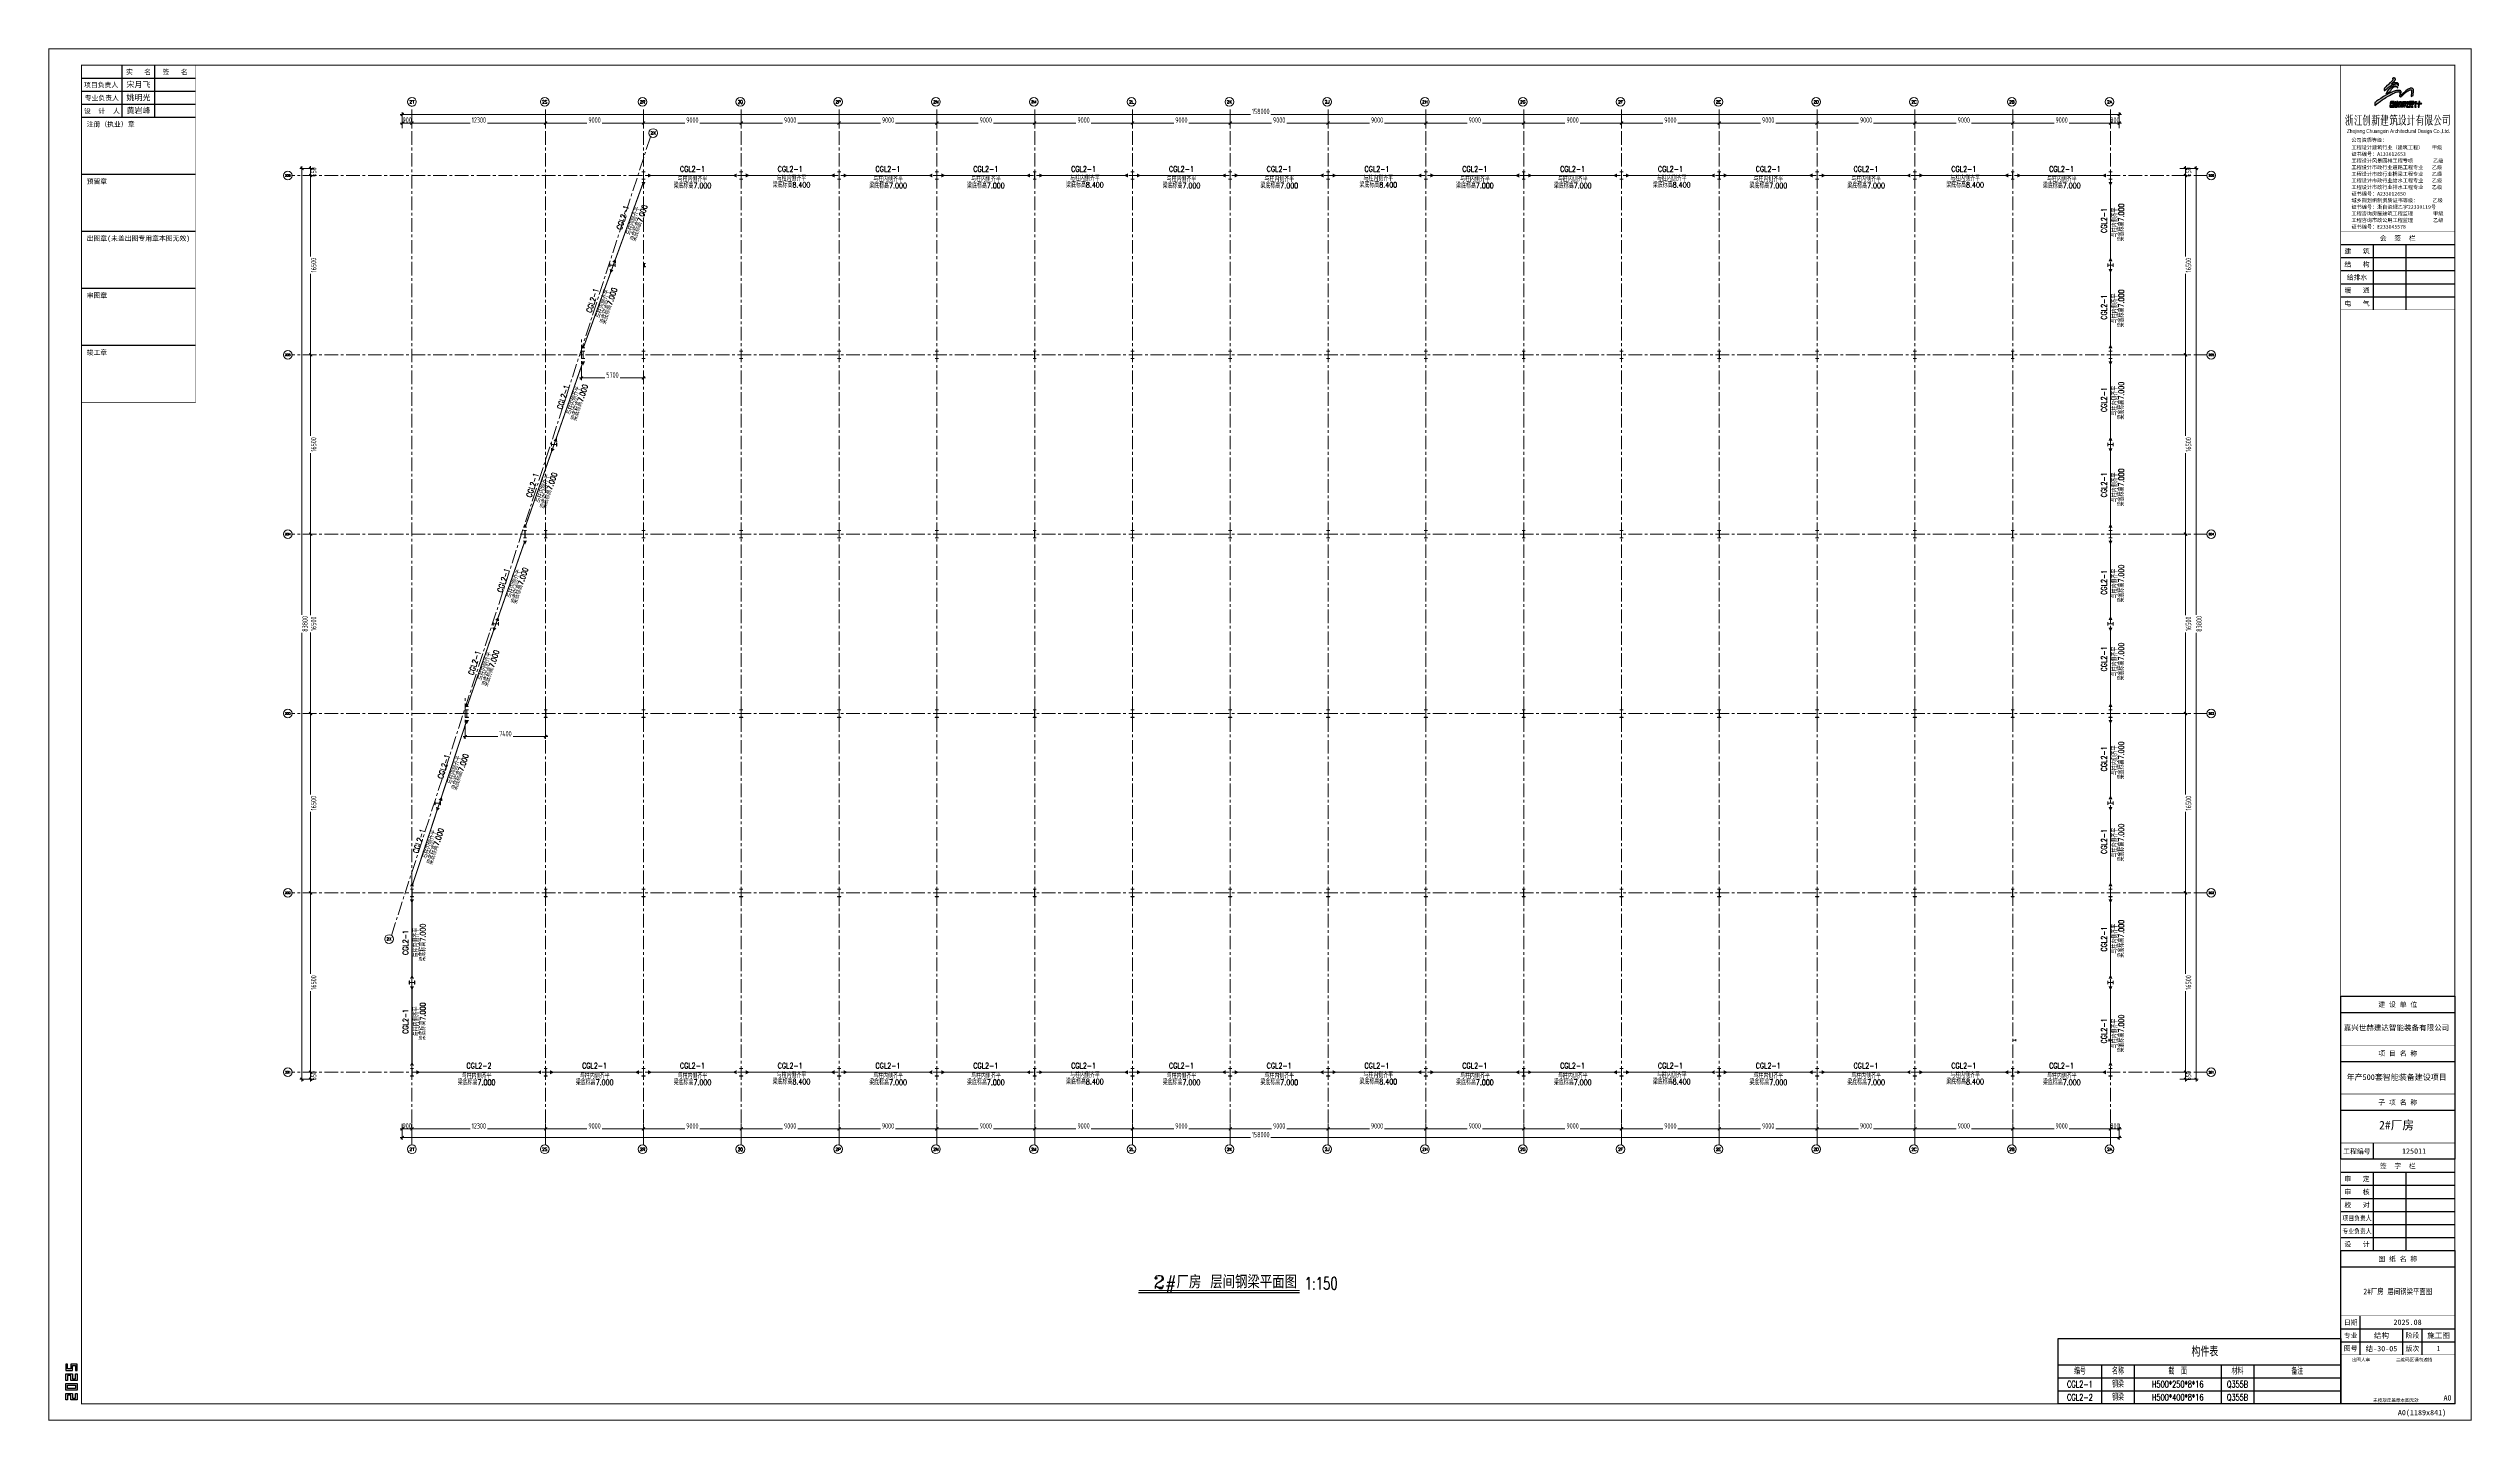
# Model space of a CAD drawing. Extents: x -1201378 to 2367219, y -619313 to 244905.
# Drawn here: x 626489 to 849464, y -96140 to 30085 of the extents above; entities that cross this region are included whole.
import ezdxf
from ezdxf.enums import TextEntityAlignment as Align

# ---------------------------------------------------------------- set-up
doc = ezdxf.new("R2010")
doc.units = 0
doc.header["$LTSCALE"] = 1000
doc.linetypes.add('CENTER', pattern=[2, 1.25, -0.25, 0.25, -0.25])
doc.layers.get('0').update_dxf_attribs({"linetype": 'CONTINUOUS'})
doc.layers.get('Defpoints').update_dxf_attribs({"linetype": 'CONTINUOUS'})
for name, color, linetype in [('0-cxFrame', 155, 'CONTINUOUS'), ('qianming', 155, 'CONTINUOUS'), ('S-TEXT', 21, 'CONTINUOUS'), ('TAB', 7, 'CONTINUOUS'), ('TEXT', 7, 'CONTINUOUS'), ('建-文字', 7, 'CONTINUOUS')]:
    doc.layers.add(name, color=color, linetype=linetype)
for name, color, linetype, lineweight in [('0-cxText', 131, 'CONTINUOUS', 25), ('S-axis', 111, 'CONTINUOUS', 0), ('S-bea', 40, 'CONTINUOUS', 0), ('S-col', 2, 'CONTINUOUS', 0), ('S-dote', 5, 'CENTER', 0), ('THIN', 7, 'CONTINUOUS', 0), ('梁', 4, 'CONTINUOUS', 18)]:
    doc.layers.add(name, color=color, linetype=linetype, lineweight=lineweight)
doc.styles.add('_TCH_AXIS', font='COMPLEX', dxfattribs={"bigfont": 'GBCBIG'})
doc.styles.add('cx_biaoti', font='')
doc.styles.add('cx_tuming', font='simhei.ttf')
doc.styles.add('cx_tuqian1', font='')
doc.styles.add('SS1', font='tj-romans1.shx', dxfattribs={"width": 0.7, "bigfont": 'tj-hztxt1.shx'})
doc.styles.add('TKZ1', font='tjromant.shx', dxfattribs={"width": 0.7, "bigfont": 'tjhts.shx'})
doc.styles.add('TSSD_Dimension', font='tssdeng.shx', dxfattribs={"width": 0.7, "bigfont": 'hztxt.shx'})
doc.styles.add('TSSD_Norm', font='tj-romans1.shx', dxfattribs={"bigfont": 'tj-hztxt.shx'})
doc.styles.add('TSSD_Rein', font='tj-romans1.shx', dxfattribs={"width": 0.7, "bigfont": 'tj-hztxt.shx'})
doc.styles.add('图框宋体', font='', dxfattribs={"width": 0.75})
doc.styles.add('黑体', font='simhei.ttf', dxfattribs={"width": 0.8})
doc.styles.get('cx_biaoti').set_extended_font_data('SimSun')
doc.styles.get('cx_tuqian1').set_extended_font_data('SimSun')
doc.styles.get('图框宋体').set_extended_font_data('SimSun')
doc.dimstyles.new('TSSD_200_200', dxfattribs={"dimtxt": 500, "dimasz": 200, "dimexe": 200, "dimexo": 500, "dimgap": 200, "dimtad": 1, "dimdec": 0, "dimzin": 0, "dimdsep": 46, "dimtxsty": 'TSSD_Dimension', "dimblk": 'ARCHTICK', "dimcen": 0, "dimdle": 200, "dimclrt": 7, "dimadec": 0, "dimazin": 0, "dimtfac": 1, "dimtdec": 0, "dimtix": 1, "dimtmove": 2, "dimatfit": 3, "dimfxl": 1, "dimtolj": 1, "dimtzin": 0, "dimarcsym": 0})

# ---------------------------------------------------------------- blocks, each defined once
blk = doc.blocks.new('_ArchTick')
at = {"color": 0, "linetype": 'ByBlock', "const_width": 0.5}
blk.add_lwpolyline([(-0.7, -0.7), (0.7, 0.7)], dxfattribs=at)
blk = doc.blocks.new('*D59')
at = {"layer": 'Defpoints', "color": 0, "transparency": 16777216}
for p in [(-249387, -264748), (-248565, -264098), (-248565, -264748)]:
    blk.add_point(p, dxfattribs=at)
at = {"layer": 'S-axis', "color": 0, "lineweight": -2, "transparency": 16777216}
for p, q in [((-249065, -264098), (-249587, -264098)), ((-249065, -264748), (-249587, -264748)), ((-249387, -263898), (-249387, -264948))]:
    blk.add_line(p, q, dxfattribs=at)
at = {"layer": 'S-axis', "color": 0, "lineweight": -2, "transparency": 16777216, "xscale": 200, "yscale": 200, "zscale": 200}
for p, rotation in [((-249387, -264098), 90), ((-249387, -264748), 270)]:
    blk.add_blockref('_ArchTick', p, dxfattribs=dict(at, rotation=rotation))
at = {"layer": 'S-axis', "color": 7, "transparency": 16777216, "insert": (-249112, -264423), "char_height": 500, "attachment_point": 5, "rotation": 90, "style": 'TSSD_Dimension'}
blk.add_mtext('\\A1;650', dxfattribs=at)
blk = doc.blocks.new('*D60')
at = {"layer": 'Defpoints', "color": 0, "transparency": 16777216}
for p in [(-248565, -247598), (-249387, -264098), (-248565, -264098)]:
    blk.add_point(p, dxfattribs=at)
at = {"layer": 'S-axis', "color": 0, "lineweight": -2, "transparency": 16777216}
for p, q in [((-249387, -247398), (-249387, -255042)), ((-249065, -247598), (-249587, -247598)), ((-249387, -264298), (-249387, -256654)), ((-249065, -264098), (-249587, -264098))]:
    blk.add_line(p, q, dxfattribs=at)
at = {"layer": 'S-axis', "color": 0, "lineweight": -2, "transparency": 16777216, "xscale": 200, "yscale": 200, "zscale": 200}
for p, rotation in [((-249387, -247598), 90), ((-249387, -264098), 270)]:
    blk.add_blockref('_ArchTick', p, dxfattribs=dict(at, rotation=rotation))
at = {"layer": 'S-axis', "color": 7, "transparency": 16777216, "insert": (-249112, -255848), "char_height": 500, "attachment_point": 5, "rotation": 90, "style": 'TSSD_Dimension'}
blk.add_mtext('\\A1;16500', dxfattribs=at)
blk = doc.blocks.new('*D61')
at = {"layer": 'Defpoints', "color": 0, "transparency": 16777216}
for p in [(-248565, -231098), (-249387, -247598), (-248565, -247598)]:
    blk.add_point(p, dxfattribs=at)
at = {"layer": 'S-axis', "color": 0, "lineweight": -2, "transparency": 16777216}
for p, q in [((-249065, -231098), (-249587, -231098)), ((-249387, -230898), (-249387, -238542)), ((-249387, -247798), (-249387, -240154)), ((-249065, -247598), (-249587, -247598))]:
    blk.add_line(p, q, dxfattribs=at)
at = {"layer": 'S-axis', "color": 0, "lineweight": -2, "transparency": 16777216, "xscale": 200, "yscale": 200, "zscale": 200}
for p, rotation in [((-249387, -231098), 90), ((-249387, -247598), 270)]:
    blk.add_blockref('_ArchTick', p, dxfattribs=dict(at, rotation=rotation))
at = {"layer": 'S-axis', "color": 7, "transparency": 16777216, "insert": (-249112, -239348), "char_height": 500, "attachment_point": 5, "rotation": 90, "style": 'TSSD_Dimension'}
blk.add_mtext('\\A1;16500', dxfattribs=at)
blk = doc.blocks.new('*D62')
at = {"layer": 'Defpoints', "color": 0, "transparency": 16777216}
for p in [(-248565, -214598), (-249387, -231098), (-248565, -231098)]:
    blk.add_point(p, dxfattribs=at)
at = {"layer": 'S-axis', "color": 0, "lineweight": -2, "transparency": 16777216}
for p, q in [((-249065, -214598), (-249587, -214598)), ((-249387, -214398), (-249387, -222042)), ((-249387, -231298), (-249387, -223654)), ((-249065, -231098), (-249587, -231098))]:
    blk.add_line(p, q, dxfattribs=at)
at = {"layer": 'S-axis', "color": 0, "lineweight": -2, "transparency": 16777216, "xscale": 200, "yscale": 200, "zscale": 200}
for p, rotation in [((-249387, -214598), 90), ((-249387, -231098), 270)]:
    blk.add_blockref('_ArchTick', p, dxfattribs=dict(at, rotation=rotation))
at = {"layer": 'S-axis', "color": 7, "transparency": 16777216, "insert": (-249112, -222848), "char_height": 500, "attachment_point": 5, "rotation": 90, "style": 'TSSD_Dimension'}
blk.add_mtext('\\A1;16500', dxfattribs=at)
blk = doc.blocks.new('*D63')
at = {"layer": 'Defpoints', "color": 0, "transparency": 16777216}
for p in [(-248565, -198098), (-249387, -214598), (-248565, -214598)]:
    blk.add_point(p, dxfattribs=at)
at = {"layer": 'S-axis', "color": 0, "lineweight": -2, "transparency": 16777216}
for p, q in [((-249065, -198098), (-249587, -198098)), ((-249387, -197898), (-249387, -205542)), ((-249387, -214798), (-249387, -207154)), ((-249065, -214598), (-249587, -214598))]:
    blk.add_line(p, q, dxfattribs=at)
at = {"layer": 'S-axis', "color": 0, "lineweight": -2, "transparency": 16777216, "xscale": 200, "yscale": 200, "zscale": 200}
for p, rotation in [((-249387, -198098), 90), ((-249387, -214598), 270)]:
    blk.add_blockref('_ArchTick', p, dxfattribs=dict(at, rotation=rotation))
at = {"layer": 'S-axis', "color": 7, "transparency": 16777216, "insert": (-249112, -206348), "char_height": 500, "attachment_point": 5, "rotation": 90, "style": 'TSSD_Dimension'}
blk.add_mtext('\\A1;16500', dxfattribs=at)
blk = doc.blocks.new('*D64')
at = {"layer": 'Defpoints', "color": 0, "transparency": 16777216}
for p in [(-248565, -181598), (-249387, -198098), (-248565, -198098)]:
    blk.add_point(p, dxfattribs=at)
at = {"layer": 'S-axis', "color": 0, "lineweight": -2, "transparency": 16777216}
for p, q in [((-249065, -181598), (-249587, -181598)), ((-249387, -181398), (-249387, -189042)), ((-249387, -198298), (-249387, -190654)), ((-249065, -198098), (-249587, -198098))]:
    blk.add_line(p, q, dxfattribs=at)
at = {"layer": 'S-axis', "color": 0, "lineweight": -2, "transparency": 16777216, "xscale": 200, "yscale": 200, "zscale": 200}
for p, rotation in [((-249387, -181598), 90), ((-249387, -198098), 270)]:
    blk.add_blockref('_ArchTick', p, dxfattribs=dict(at, rotation=rotation))
at = {"layer": 'S-axis', "color": 7, "transparency": 16777216, "insert": (-249112, -189848), "char_height": 500, "attachment_point": 5, "rotation": 90, "style": 'TSSD_Dimension'}
blk.add_mtext('\\A1;16500', dxfattribs=at)
blk = doc.blocks.new('*D65')
at = {"layer": 'Defpoints', "color": 0, "transparency": 16777216}
for p in [(-249387, -181598), (-248565, -180948), (-248565, -181598)]:
    blk.add_point(p, dxfattribs=at)
at = {"layer": 'S-axis', "color": 0, "lineweight": -2, "transparency": 16777216}
for p, q in [((-249065, -180948), (-249587, -180948)), ((-249065, -181598), (-249587, -181598)), ((-249387, -180748), (-249387, -181798))]:
    blk.add_line(p, q, dxfattribs=at)
at = {"layer": 'S-axis', "color": 0, "lineweight": -2, "transparency": 16777216, "xscale": 200, "yscale": 200, "zscale": 200}
for p, rotation in [((-249387, -180948), 90), ((-249387, -181598), 270)]:
    blk.add_blockref('_ArchTick', p, dxfattribs=dict(at, rotation=rotation))
at = {"layer": 'S-axis', "color": 7, "transparency": 16777216, "insert": (-249112, -181273), "char_height": 500, "attachment_point": 5, "rotation": 90, "style": 'TSSD_Dimension'}
blk.add_mtext('\\A1;650', dxfattribs=at)
blk = doc.blocks.new('*D66')
at = {"layer": 'Defpoints', "color": 0, "transparency": 16777216}
for p in [(-240958, -268348), (-240058, -268348), (-240058, -269308)]:
    blk.add_point(p, dxfattribs=at)
at = {"layer": 'S-axis', "color": 0, "lineweight": -2, "transparency": 16777216}
for p, q in [((-241158, -269308), (-239858, -269308)), ((-240958, -268848), (-240958, -269508)), ((-240058, -268848), (-240058, -269508))]:
    blk.add_line(p, q, dxfattribs=at)
at = {"layer": 'S-axis', "color": 0, "lineweight": -2, "transparency": 16777216, "xscale": 200, "yscale": 200, "zscale": 200, "rotation": 180}
blk.add_blockref('_ArchTick', (-240958, -269308), dxfattribs=at)
at = {"layer": 'S-axis', "color": 0, "lineweight": -2, "transparency": 16777216, "xscale": 200, "yscale": 200, "zscale": 200}
blk.add_blockref('_ArchTick', (-240058, -269308), dxfattribs=at)
at = {"layer": 'S-axis', "color": 7, "transparency": 16777216, "insert": (-240508, -269033), "char_height": 500, "attachment_point": 5, "style": 'TSSD_Dimension'}
blk.add_mtext('\\A1;900', dxfattribs=at)
blk = doc.blocks.new('*D67')
at = {"layer": 'Defpoints', "color": 0, "transparency": 16777216}
for p in [(-240058, -268348), (-227758, -268348), (-227758, -269308)]:
    blk.add_point(p, dxfattribs=at)
at = {"layer": 'S-axis', "color": 0, "lineweight": -2, "transparency": 16777216}
for p, q in [((-240258, -269308), (-234714, -269308)), ((-240058, -268848), (-240058, -269508)), ((-227558, -269308), (-233103, -269308)), ((-227758, -268848), (-227758, -269508))]:
    blk.add_line(p, q, dxfattribs=at)
at = {"layer": 'S-axis', "color": 0, "lineweight": -2, "transparency": 16777216, "xscale": 200, "yscale": 200, "zscale": 200, "rotation": 180}
blk.add_blockref('_ArchTick', (-240058, -269308), dxfattribs=at)
at = {"layer": 'S-axis', "color": 0, "lineweight": -2, "transparency": 16777216, "xscale": 200, "yscale": 200, "zscale": 200}
blk.add_blockref('_ArchTick', (-227758, -269308), dxfattribs=at)
at = {"layer": 'S-axis', "color": 7, "transparency": 16777216, "insert": (-233908, -269033), "char_height": 500, "attachment_point": 5, "style": 'TSSD_Dimension'}
blk.add_mtext('\\A1;12300', dxfattribs=at)
blk = doc.blocks.new('*D68')
at = {"layer": 'Defpoints', "color": 0, "transparency": 16777216}
for p in [(-227758, -268348), (-218758, -268348), (-218758, -269308)]:
    blk.add_point(p, dxfattribs=at)
at = {"layer": 'S-axis', "color": 0, "lineweight": -2, "transparency": 16777216}
for p, q in [((-227958, -269308), (-223957, -269308)), ((-227758, -268848), (-227758, -269508)), ((-218558, -269308), (-222560, -269308)), ((-218758, -268848), (-218758, -269508))]:
    blk.add_line(p, q, dxfattribs=at)
at = {"layer": 'S-axis', "color": 0, "lineweight": -2, "transparency": 16777216, "xscale": 200, "yscale": 200, "zscale": 200, "rotation": 180}
blk.add_blockref('_ArchTick', (-227758, -269308), dxfattribs=at)
at = {"layer": 'S-axis', "color": 0, "lineweight": -2, "transparency": 16777216, "xscale": 200, "yscale": 200, "zscale": 200}
blk.add_blockref('_ArchTick', (-218758, -269308), dxfattribs=at)
at = {"layer": 'S-axis', "color": 7, "transparency": 16777216, "insert": (-223258, -269033), "char_height": 500, "attachment_point": 5, "style": 'TSSD_Dimension'}
blk.add_mtext('\\A1;9000', dxfattribs=at)
blk = doc.blocks.new('*D69')
at = {"layer": 'Defpoints', "color": 0, "transparency": 16777216}
for p in [(-218758, -268348), (-209758, -268348), (-209758, -269308)]:
    blk.add_point(p, dxfattribs=at)
at = {"layer": 'S-axis', "color": 0, "lineweight": -2, "transparency": 16777216}
for p, q in [((-218958, -269308), (-214957, -269308)), ((-218758, -268848), (-218758, -269508)), ((-209558, -269308), (-213560, -269308)), ((-209758, -268848), (-209758, -269508))]:
    blk.add_line(p, q, dxfattribs=at)
at = {"layer": 'S-axis', "color": 0, "lineweight": -2, "transparency": 16777216, "xscale": 200, "yscale": 200, "zscale": 200, "rotation": 180}
blk.add_blockref('_ArchTick', (-218758, -269308), dxfattribs=at)
at = {"layer": 'S-axis', "color": 0, "lineweight": -2, "transparency": 16777216, "xscale": 200, "yscale": 200, "zscale": 200}
blk.add_blockref('_ArchTick', (-209758, -269308), dxfattribs=at)
at = {"layer": 'S-axis', "color": 7, "transparency": 16777216, "insert": (-214258, -269033), "char_height": 500, "attachment_point": 5, "style": 'TSSD_Dimension'}
blk.add_mtext('\\A1;9000', dxfattribs=at)
blk = doc.blocks.new('*D70')
at = {"layer": 'Defpoints', "color": 0, "transparency": 16777216}
for p in [(-209758, -268348), (-200758, -268348), (-200758, -269308)]:
    blk.add_point(p, dxfattribs=at)
at = {"layer": 'S-axis', "color": 0, "lineweight": -2, "transparency": 16777216}
for p, q in [((-209958, -269308), (-205957, -269308)), ((-209758, -268848), (-209758, -269508)), ((-200558, -269308), (-204560, -269308)), ((-200758, -268848), (-200758, -269508))]:
    blk.add_line(p, q, dxfattribs=at)
at = {"layer": 'S-axis', "color": 0, "lineweight": -2, "transparency": 16777216, "xscale": 200, "yscale": 200, "zscale": 200, "rotation": 180}
blk.add_blockref('_ArchTick', (-209758, -269308), dxfattribs=at)
at = {"layer": 'S-axis', "color": 0, "lineweight": -2, "transparency": 16777216, "xscale": 200, "yscale": 200, "zscale": 200}
blk.add_blockref('_ArchTick', (-200758, -269308), dxfattribs=at)
at = {"layer": 'S-axis', "color": 7, "transparency": 16777216, "insert": (-205258, -269033), "char_height": 500, "attachment_point": 5, "style": 'TSSD_Dimension'}
blk.add_mtext('\\A1;9000', dxfattribs=at)
blk = doc.blocks.new('*D71')
at = {"layer": 'Defpoints', "color": 0, "transparency": 16777216}
for p in [(-200758, -268348), (-191758, -268348), (-191758, -269308)]:
    blk.add_point(p, dxfattribs=at)
at = {"layer": 'S-axis', "color": 0, "lineweight": -2, "transparency": 16777216}
for p, q in [((-200958, -269308), (-196957, -269308)), ((-200758, -268848), (-200758, -269508)), ((-191558, -269308), (-195560, -269308)), ((-191758, -268848), (-191758, -269508))]:
    blk.add_line(p, q, dxfattribs=at)
at = {"layer": 'S-axis', "color": 0, "lineweight": -2, "transparency": 16777216, "xscale": 200, "yscale": 200, "zscale": 200, "rotation": 180}
blk.add_blockref('_ArchTick', (-200758, -269308), dxfattribs=at)
at = {"layer": 'S-axis', "color": 0, "lineweight": -2, "transparency": 16777216, "xscale": 200, "yscale": 200, "zscale": 200}
blk.add_blockref('_ArchTick', (-191758, -269308), dxfattribs=at)
at = {"layer": 'S-axis', "color": 7, "transparency": 16777216, "insert": (-196258, -269033), "char_height": 500, "attachment_point": 5, "style": 'TSSD_Dimension'}
blk.add_mtext('\\A1;9000', dxfattribs=at)
blk = doc.blocks.new('*D72')
at = {"layer": 'Defpoints', "color": 0, "transparency": 16777216}
for p in [(-191758, -268348), (-182758, -268348), (-182758, -269308)]:
    blk.add_point(p, dxfattribs=at)
at = {"layer": 'S-axis', "color": 0, "lineweight": -2, "transparency": 16777216}
for p, q in [((-191958, -269308), (-187957, -269308)), ((-191758, -268848), (-191758, -269508)), ((-182558, -269308), (-186560, -269308)), ((-182758, -268848), (-182758, -269508))]:
    blk.add_line(p, q, dxfattribs=at)
at = {"layer": 'S-axis', "color": 0, "lineweight": -2, "transparency": 16777216, "xscale": 200, "yscale": 200, "zscale": 200, "rotation": 180}
blk.add_blockref('_ArchTick', (-191758, -269308), dxfattribs=at)
at = {"layer": 'S-axis', "color": 0, "lineweight": -2, "transparency": 16777216, "xscale": 200, "yscale": 200, "zscale": 200}
blk.add_blockref('_ArchTick', (-182758, -269308), dxfattribs=at)
at = {"layer": 'S-axis', "color": 7, "transparency": 16777216, "insert": (-187258, -269033), "char_height": 500, "attachment_point": 5, "style": 'TSSD_Dimension'}
blk.add_mtext('\\A1;9000', dxfattribs=at)
blk = doc.blocks.new('*D73')
at = {"layer": 'Defpoints', "color": 0, "transparency": 16777216}
for p in [(-182758, -268348), (-173758, -268348), (-173758, -269308)]:
    blk.add_point(p, dxfattribs=at)
at = {"layer": 'S-axis', "color": 0, "lineweight": -2, "transparency": 16777216}
for p, q in [((-182958, -269308), (-178957, -269308)), ((-182758, -268848), (-182758, -269508)), ((-173558, -269308), (-177560, -269308)), ((-173758, -268848), (-173758, -269508))]:
    blk.add_line(p, q, dxfattribs=at)
at = {"layer": 'S-axis', "color": 0, "lineweight": -2, "transparency": 16777216, "xscale": 200, "yscale": 200, "zscale": 200, "rotation": 180}
blk.add_blockref('_ArchTick', (-182758, -269308), dxfattribs=at)
at = {"layer": 'S-axis', "color": 0, "lineweight": -2, "transparency": 16777216, "xscale": 200, "yscale": 200, "zscale": 200}
blk.add_blockref('_ArchTick', (-173758, -269308), dxfattribs=at)
at = {"layer": 'S-axis', "color": 7, "transparency": 16777216, "insert": (-178258, -269033), "char_height": 500, "attachment_point": 5, "style": 'TSSD_Dimension'}
blk.add_mtext('\\A1;9000', dxfattribs=at)
blk = doc.blocks.new('*D74')
at = {"layer": 'Defpoints', "color": 0, "transparency": 16777216}
for p in [(-173758, -268348), (-164758, -268348), (-164758, -269308)]:
    blk.add_point(p, dxfattribs=at)
at = {"layer": 'S-axis', "color": 0, "lineweight": -2, "transparency": 16777216}
for p, q in [((-173958, -269308), (-169957, -269308)), ((-173758, -268848), (-173758, -269508)), ((-164558, -269308), (-168560, -269308)), ((-164758, -268848), (-164758, -269508))]:
    blk.add_line(p, q, dxfattribs=at)
at = {"layer": 'S-axis', "color": 0, "lineweight": -2, "transparency": 16777216, "xscale": 200, "yscale": 200, "zscale": 200, "rotation": 180}
blk.add_blockref('_ArchTick', (-173758, -269308), dxfattribs=at)
at = {"layer": 'S-axis', "color": 0, "lineweight": -2, "transparency": 16777216, "xscale": 200, "yscale": 200, "zscale": 200}
blk.add_blockref('_ArchTick', (-164758, -269308), dxfattribs=at)
at = {"layer": 'S-axis', "color": 7, "transparency": 16777216, "insert": (-169258, -269033), "char_height": 500, "attachment_point": 5, "style": 'TSSD_Dimension'}
blk.add_mtext('\\A1;9000', dxfattribs=at)
blk = doc.blocks.new('*D75')
at = {"layer": 'Defpoints', "color": 0, "transparency": 16777216}
for p in [(-164758, -268348), (-155758, -268348), (-155758, -269308)]:
    blk.add_point(p, dxfattribs=at)
at = {"layer": 'S-axis', "color": 0, "lineweight": -2, "transparency": 16777216}
for p, q in [((-164958, -269308), (-160957, -269308)), ((-164758, -268848), (-164758, -269508)), ((-155558, -269308), (-159560, -269308)), ((-155758, -268848), (-155758, -269508))]:
    blk.add_line(p, q, dxfattribs=at)
at = {"layer": 'S-axis', "color": 0, "lineweight": -2, "transparency": 16777216, "xscale": 200, "yscale": 200, "zscale": 200, "rotation": 180}
blk.add_blockref('_ArchTick', (-164758, -269308), dxfattribs=at)
at = {"layer": 'S-axis', "color": 0, "lineweight": -2, "transparency": 16777216, "xscale": 200, "yscale": 200, "zscale": 200}
blk.add_blockref('_ArchTick', (-155758, -269308), dxfattribs=at)
at = {"layer": 'S-axis', "color": 7, "transparency": 16777216, "insert": (-160258, -269033), "char_height": 500, "attachment_point": 5, "style": 'TSSD_Dimension'}
blk.add_mtext('\\A1;9000', dxfattribs=at)
blk = doc.blocks.new('*D76')
at = {"layer": 'Defpoints', "color": 0, "transparency": 16777216}
for p in [(-155758, -268348), (-146758, -268348), (-146758, -269308)]:
    blk.add_point(p, dxfattribs=at)
at = {"layer": 'S-axis', "color": 0, "lineweight": -2, "transparency": 16777216}
for p, q in [((-155958, -269308), (-151957, -269308)), ((-155758, -268848), (-155758, -269508)), ((-146558, -269308), (-150560, -269308)), ((-146758, -268848), (-146758, -269508))]:
    blk.add_line(p, q, dxfattribs=at)
at = {"layer": 'S-axis', "color": 0, "lineweight": -2, "transparency": 16777216, "xscale": 200, "yscale": 200, "zscale": 200, "rotation": 180}
blk.add_blockref('_ArchTick', (-155758, -269308), dxfattribs=at)
at = {"layer": 'S-axis', "color": 0, "lineweight": -2, "transparency": 16777216, "xscale": 200, "yscale": 200, "zscale": 200}
blk.add_blockref('_ArchTick', (-146758, -269308), dxfattribs=at)
at = {"layer": 'S-axis', "color": 7, "transparency": 16777216, "insert": (-151258, -269033), "char_height": 500, "attachment_point": 5, "style": 'TSSD_Dimension'}
blk.add_mtext('\\A1;9000', dxfattribs=at)
blk = doc.blocks.new('*D77')
at = {"layer": 'Defpoints', "color": 0, "transparency": 16777216}
for p in [(-146758, -268348), (-137758, -268348), (-137758, -269308)]:
    blk.add_point(p, dxfattribs=at)
at = {"layer": 'S-axis', "color": 0, "lineweight": -2, "transparency": 16777216}
for p, q in [((-146958, -269308), (-142957, -269308)), ((-146758, -268848), (-146758, -269508)), ((-137558, -269308), (-141560, -269308)), ((-137758, -268848), (-137758, -269508))]:
    blk.add_line(p, q, dxfattribs=at)
at = {"layer": 'S-axis', "color": 0, "lineweight": -2, "transparency": 16777216, "xscale": 200, "yscale": 200, "zscale": 200, "rotation": 180}
blk.add_blockref('_ArchTick', (-146758, -269308), dxfattribs=at)
at = {"layer": 'S-axis', "color": 0, "lineweight": -2, "transparency": 16777216, "xscale": 200, "yscale": 200, "zscale": 200}
blk.add_blockref('_ArchTick', (-137758, -269308), dxfattribs=at)
at = {"layer": 'S-axis', "color": 7, "transparency": 16777216, "insert": (-142258, -269033), "char_height": 500, "attachment_point": 5, "style": 'TSSD_Dimension'}
blk.add_mtext('\\A1;9000', dxfattribs=at)
blk = doc.blocks.new('*D78')
at = {"layer": 'Defpoints', "color": 0, "transparency": 16777216}
for p in [(-137758, -268348), (-128758, -268348), (-128758, -269308)]:
    blk.add_point(p, dxfattribs=at)
at = {"layer": 'S-axis', "color": 0, "lineweight": -2, "transparency": 16777216}
for p, q in [((-137958, -269308), (-133957, -269308)), ((-137758, -268848), (-137758, -269508)), ((-128558, -269308), (-132560, -269308)), ((-128758, -268848), (-128758, -269508))]:
    blk.add_line(p, q, dxfattribs=at)
at = {"layer": 'S-axis', "color": 0, "lineweight": -2, "transparency": 16777216, "xscale": 200, "yscale": 200, "zscale": 200, "rotation": 180}
blk.add_blockref('_ArchTick', (-137758, -269308), dxfattribs=at)
at = {"layer": 'S-axis', "color": 0, "lineweight": -2, "transparency": 16777216, "xscale": 200, "yscale": 200, "zscale": 200}
blk.add_blockref('_ArchTick', (-128758, -269308), dxfattribs=at)
at = {"layer": 'S-axis', "color": 7, "transparency": 16777216, "insert": (-133258, -269033), "char_height": 500, "attachment_point": 5, "style": 'TSSD_Dimension'}
blk.add_mtext('\\A1;9000', dxfattribs=at)
blk = doc.blocks.new('*D79')
at = {"layer": 'Defpoints', "color": 0, "transparency": 16777216}
for p in [(-128758, -268348), (-119758, -268348), (-119758, -269308)]:
    blk.add_point(p, dxfattribs=at)
at = {"layer": 'S-axis', "color": 0, "lineweight": -2, "transparency": 16777216}
for p, q in [((-128958, -269308), (-124957, -269308)), ((-128758, -268848), (-128758, -269508)), ((-119558, -269308), (-123560, -269308)), ((-119758, -268848), (-119758, -269508))]:
    blk.add_line(p, q, dxfattribs=at)
at = {"layer": 'S-axis', "color": 0, "lineweight": -2, "transparency": 16777216, "xscale": 200, "yscale": 200, "zscale": 200, "rotation": 180}
blk.add_blockref('_ArchTick', (-128758, -269308), dxfattribs=at)
at = {"layer": 'S-axis', "color": 0, "lineweight": -2, "transparency": 16777216, "xscale": 200, "yscale": 200, "zscale": 200}
blk.add_blockref('_ArchTick', (-119758, -269308), dxfattribs=at)
at = {"layer": 'S-axis', "color": 7, "transparency": 16777216, "insert": (-124258, -269033), "char_height": 500, "attachment_point": 5, "style": 'TSSD_Dimension'}
blk.add_mtext('\\A1;9000', dxfattribs=at)
blk = doc.blocks.new('*D80')
at = {"layer": 'Defpoints', "color": 0, "transparency": 16777216}
for p in [(-119758, -268348), (-110758, -268348), (-110758, -269308)]:
    blk.add_point(p, dxfattribs=at)
at = {"layer": 'S-axis', "color": 0, "lineweight": -2, "transparency": 16777216}
for p, q in [((-119958, -269308), (-115957, -269308)), ((-119758, -268848), (-119758, -269508)), ((-110558, -269308), (-114560, -269308)), ((-110758, -268848), (-110758, -269508))]:
    blk.add_line(p, q, dxfattribs=at)
at = {"layer": 'S-axis', "color": 0, "lineweight": -2, "transparency": 16777216, "xscale": 200, "yscale": 200, "zscale": 200, "rotation": 180}
blk.add_blockref('_ArchTick', (-119758, -269308), dxfattribs=at)
at = {"layer": 'S-axis', "color": 0, "lineweight": -2, "transparency": 16777216, "xscale": 200, "yscale": 200, "zscale": 200}
blk.add_blockref('_ArchTick', (-110758, -269308), dxfattribs=at)
at = {"layer": 'S-axis', "color": 7, "transparency": 16777216, "insert": (-115258, -269033), "char_height": 500, "attachment_point": 5, "style": 'TSSD_Dimension'}
blk.add_mtext('\\A1;9000', dxfattribs=at)
blk = doc.blocks.new('*D81')
at = {"layer": 'Defpoints', "color": 0, "transparency": 16777216}
for p in [(-110758, -268348), (-101758, -268348), (-101758, -269308)]:
    blk.add_point(p, dxfattribs=at)
at = {"layer": 'S-axis', "color": 0, "lineweight": -2, "transparency": 16777216}
for p, q in [((-110958, -269308), (-106957, -269308)), ((-110758, -268848), (-110758, -269508)), ((-101558, -269308), (-105560, -269308)), ((-101758, -268848), (-101758, -269508))]:
    blk.add_line(p, q, dxfattribs=at)
at = {"layer": 'S-axis', "color": 0, "lineweight": -2, "transparency": 16777216, "xscale": 200, "yscale": 200, "zscale": 200, "rotation": 180}
blk.add_blockref('_ArchTick', (-110758, -269308), dxfattribs=at)
at = {"layer": 'S-axis', "color": 0, "lineweight": -2, "transparency": 16777216, "xscale": 200, "yscale": 200, "zscale": 200}
blk.add_blockref('_ArchTick', (-101758, -269308), dxfattribs=at)
at = {"layer": 'S-axis', "color": 7, "transparency": 16777216, "insert": (-106258, -269033), "char_height": 500, "attachment_point": 5, "style": 'TSSD_Dimension'}
blk.add_mtext('\\A1;9000', dxfattribs=at)
blk = doc.blocks.new('*D82')
at = {"layer": 'Defpoints', "color": 0, "transparency": 16777216}
for p in [(-101758, -268348), (-92758, -268348), (-92758, -269308)]:
    blk.add_point(p, dxfattribs=at)
at = {"layer": 'S-axis', "color": 0, "lineweight": -2, "transparency": 16777216}
for p, q in [((-101958, -269308), (-97957, -269308)), ((-101758, -268848), (-101758, -269508)), ((-92558, -269308), (-96560, -269308)), ((-92758, -268848), (-92758, -269508))]:
    blk.add_line(p, q, dxfattribs=at)
at = {"layer": 'S-axis', "color": 0, "lineweight": -2, "transparency": 16777216, "xscale": 200, "yscale": 200, "zscale": 200, "rotation": 180}
blk.add_blockref('_ArchTick', (-101758, -269308), dxfattribs=at)
at = {"layer": 'S-axis', "color": 0, "lineweight": -2, "transparency": 16777216, "xscale": 200, "yscale": 200, "zscale": 200}
blk.add_blockref('_ArchTick', (-92758, -269308), dxfattribs=at)
at = {"layer": 'S-axis', "color": 7, "transparency": 16777216, "insert": (-97258, -269033), "char_height": 500, "attachment_point": 5, "style": 'TSSD_Dimension'}
blk.add_mtext('\\A1;9000', dxfattribs=at)
blk = doc.blocks.new('*D83')
at = {"layer": 'Defpoints', "color": 0, "transparency": 16777216}
for p in [(-92758, -268348), (-83758, -268348), (-83758, -269308)]:
    blk.add_point(p, dxfattribs=at)
at = {"layer": 'S-axis', "color": 0, "lineweight": -2, "transparency": 16777216}
for p, q in [((-92958, -269308), (-88957, -269308)), ((-92758, -268848), (-92758, -269508)), ((-83558, -269308), (-87560, -269308)), ((-83758, -268848), (-83758, -269508))]:
    blk.add_line(p, q, dxfattribs=at)
at = {"layer": 'S-axis', "color": 0, "lineweight": -2, "transparency": 16777216, "xscale": 200, "yscale": 200, "zscale": 200, "rotation": 180}
blk.add_blockref('_ArchTick', (-92758, -269308), dxfattribs=at)
at = {"layer": 'S-axis', "color": 0, "lineweight": -2, "transparency": 16777216, "xscale": 200, "yscale": 200, "zscale": 200}
blk.add_blockref('_ArchTick', (-83758, -269308), dxfattribs=at)
at = {"layer": 'S-axis', "color": 7, "transparency": 16777216, "insert": (-88258, -269033), "char_height": 500, "attachment_point": 5, "style": 'TSSD_Dimension'}
blk.add_mtext('\\A1;9000', dxfattribs=at)
blk = doc.blocks.new('*D84')
at = {"layer": 'Defpoints', "color": 0, "transparency": 16777216}
for p in [(-83758, -268348), (-82958, -268348), (-82958, -269308)]:
    blk.add_point(p, dxfattribs=at)
at = {"layer": 'S-axis', "color": 0, "lineweight": -2, "transparency": 16777216}
for p, q in [((-83958, -269308), (-82758, -269308)), ((-83758, -268848), (-83758, -269508)), ((-82958, -268848), (-82958, -269508))]:
    blk.add_line(p, q, dxfattribs=at)
at = {"layer": 'S-axis', "color": 0, "lineweight": -2, "transparency": 16777216, "xscale": 200, "yscale": 200, "zscale": 200, "rotation": 180}
blk.add_blockref('_ArchTick', (-83758, -269308), dxfattribs=at)
at = {"layer": 'S-axis', "color": 0, "lineweight": -2, "transparency": 16777216, "xscale": 200, "yscale": 200, "zscale": 200}
blk.add_blockref('_ArchTick', (-82958, -269308), dxfattribs=at)
at = {"layer": 'S-axis', "color": 7, "transparency": 16777216, "insert": (-83358, -269033), "char_height": 500, "attachment_point": 5, "style": 'TSSD_Dimension'}
blk.add_mtext('\\A1;800', dxfattribs=at)
blk = doc.blocks.new('*D85')
at = {"layer": 'Defpoints', "color": 0, "transparency": 16777216}
for p in [(-77874, -180948), (-77874, -181598), (-76858, -181598)]:
    blk.add_point(p, dxfattribs=at)
at = {"layer": 'S-axis', "color": 0, "lineweight": -2, "transparency": 16777216}
for p, q in [((-77374, -180948), (-76658, -180948)), ((-77374, -181598), (-76658, -181598)), ((-76858, -180748), (-76858, -181798))]:
    blk.add_line(p, q, dxfattribs=at)
at = {"layer": 'S-axis', "color": 0, "lineweight": -2, "transparency": 16777216, "xscale": 200, "yscale": 200, "zscale": 200}
for p, rotation in [((-76858, -180948), 90), ((-76858, -181598), 270)]:
    blk.add_blockref('_ArchTick', p, dxfattribs=dict(at, rotation=rotation))
at = {"layer": 'S-axis', "color": 7, "transparency": 16777216, "insert": (-76583, -181273), "char_height": 500, "attachment_point": 5, "rotation": 90, "style": 'TSSD_Dimension'}
blk.add_mtext('\\A1;650', dxfattribs=at)
blk = doc.blocks.new('*D86')
at = {"layer": 'Defpoints', "color": 0, "transparency": 16777216}
for p in [(-77874, -181598), (-77874, -198098), (-76858, -198098)]:
    blk.add_point(p, dxfattribs=at)
at = {"layer": 'S-axis', "color": 0, "lineweight": -2, "transparency": 16777216}
for p, q in [((-77374, -181598), (-76658, -181598)), ((-76858, -181398), (-76858, -189042)), ((-76858, -198298), (-76858, -190654)), ((-77374, -198098), (-76658, -198098))]:
    blk.add_line(p, q, dxfattribs=at)
at = {"layer": 'S-axis', "color": 0, "lineweight": -2, "transparency": 16777216, "xscale": 200, "yscale": 200, "zscale": 200}
for p, rotation in [((-76858, -181598), 90), ((-76858, -198098), 270)]:
    blk.add_blockref('_ArchTick', p, dxfattribs=dict(at, rotation=rotation))
at = {"layer": 'S-axis', "color": 7, "transparency": 16777216, "insert": (-76583, -189848), "char_height": 500, "attachment_point": 5, "rotation": 90, "style": 'TSSD_Dimension'}
blk.add_mtext('\\A1;16500', dxfattribs=at)
blk = doc.blocks.new('*D87')
at = {"layer": 'Defpoints', "color": 0, "transparency": 16777216}
for p in [(-77874, -198098), (-77874, -214598), (-76858, -214598)]:
    blk.add_point(p, dxfattribs=at)
at = {"layer": 'S-axis', "color": 0, "lineweight": -2, "transparency": 16777216}
for p, q in [((-77374, -198098), (-76658, -198098)), ((-76858, -197898), (-76858, -205542)), ((-76858, -214798), (-76858, -207154)), ((-77374, -214598), (-76658, -214598))]:
    blk.add_line(p, q, dxfattribs=at)
at = {"layer": 'S-axis', "color": 0, "lineweight": -2, "transparency": 16777216, "xscale": 200, "yscale": 200, "zscale": 200}
for p, rotation in [((-76858, -198098), 90), ((-76858, -214598), 270)]:
    blk.add_blockref('_ArchTick', p, dxfattribs=dict(at, rotation=rotation))
at = {"layer": 'S-axis', "color": 7, "transparency": 16777216, "insert": (-76583, -206348), "char_height": 500, "attachment_point": 5, "rotation": 90, "style": 'TSSD_Dimension'}
blk.add_mtext('\\A1;16500', dxfattribs=at)
blk = doc.blocks.new('*D88')
at = {"layer": 'Defpoints', "color": 0, "transparency": 16777216}
for p in [(-77874, -214598), (-77874, -231098), (-76858, -231098)]:
    blk.add_point(p, dxfattribs=at)
at = {"layer": 'S-axis', "color": 0, "lineweight": -2, "transparency": 16777216}
for p, q in [((-77374, -214598), (-76658, -214598)), ((-76858, -214398), (-76858, -222042)), ((-76858, -231298), (-76858, -223654)), ((-77374, -231098), (-76658, -231098))]:
    blk.add_line(p, q, dxfattribs=at)
at = {"layer": 'S-axis', "color": 0, "lineweight": -2, "transparency": 16777216, "xscale": 200, "yscale": 200, "zscale": 200}
for p, rotation in [((-76858, -214598), 90), ((-76858, -231098), 270)]:
    blk.add_blockref('_ArchTick', p, dxfattribs=dict(at, rotation=rotation))
at = {"layer": 'S-axis', "color": 7, "transparency": 16777216, "insert": (-76583, -222848), "char_height": 500, "attachment_point": 5, "rotation": 90, "style": 'TSSD_Dimension'}
blk.add_mtext('\\A1;16500', dxfattribs=at)
blk = doc.blocks.new('*D89')
at = {"layer": 'Defpoints', "color": 0, "transparency": 16777216}
for p in [(-77874, -231098), (-77874, -247598), (-76858, -247598)]:
    blk.add_point(p, dxfattribs=at)
at = {"layer": 'S-axis', "color": 0, "lineweight": -2, "transparency": 16777216}
for p, q in [((-77374, -231098), (-76658, -231098)), ((-76858, -230898), (-76858, -238542)), ((-76858, -247798), (-76858, -240154)), ((-77374, -247598), (-76658, -247598))]:
    blk.add_line(p, q, dxfattribs=at)
at = {"layer": 'S-axis', "color": 0, "lineweight": -2, "transparency": 16777216, "xscale": 200, "yscale": 200, "zscale": 200}
for p, rotation in [((-76858, -231098), 90), ((-76858, -247598), 270)]:
    blk.add_blockref('_ArchTick', p, dxfattribs=dict(at, rotation=rotation))
at = {"layer": 'S-axis', "color": 7, "transparency": 16777216, "insert": (-76583, -239348), "char_height": 500, "attachment_point": 5, "rotation": 90, "style": 'TSSD_Dimension'}
blk.add_mtext('\\A1;16500', dxfattribs=at)
blk = doc.blocks.new('*D90')
at = {"layer": 'Defpoints', "color": 0, "transparency": 16777216}
for p in [(-77874, -247598), (-77874, -264098), (-76858, -264098)]:
    blk.add_point(p, dxfattribs=at)
at = {"layer": 'S-axis', "color": 0, "lineweight": -2, "transparency": 16777216}
for p, q in [((-76858, -247398), (-76858, -255042)), ((-77374, -247598), (-76658, -247598)), ((-76858, -264298), (-76858, -256654)), ((-77374, -264098), (-76658, -264098))]:
    blk.add_line(p, q, dxfattribs=at)
at = {"layer": 'S-axis', "color": 0, "lineweight": -2, "transparency": 16777216, "xscale": 200, "yscale": 200, "zscale": 200}
for p, rotation in [((-76858, -247598), 90), ((-76858, -264098), 270)]:
    blk.add_blockref('_ArchTick', p, dxfattribs=dict(at, rotation=rotation))
at = {"layer": 'S-axis', "color": 7, "transparency": 16777216, "insert": (-76583, -255848), "char_height": 500, "attachment_point": 5, "rotation": 90, "style": 'TSSD_Dimension'}
blk.add_mtext('\\A1;16500', dxfattribs=at)
blk = doc.blocks.new('*D91')
at = {"layer": 'Defpoints', "color": 0, "transparency": 16777216}
for p in [(-77874, -264098), (-77874, -264748), (-76858, -264748)]:
    blk.add_point(p, dxfattribs=at)
at = {"layer": 'S-axis', "color": 0, "lineweight": -2, "transparency": 16777216}
for p, q in [((-77374, -264098), (-76658, -264098)), ((-77374, -264748), (-76658, -264748)), ((-76858, -263898), (-76858, -264948))]:
    blk.add_line(p, q, dxfattribs=at)
at = {"layer": 'S-axis', "color": 0, "lineweight": -2, "transparency": 16777216, "xscale": 200, "yscale": 200, "zscale": 200}
for p, rotation in [((-76858, -264098), 90), ((-76858, -264748), 270)]:
    blk.add_blockref('_ArchTick', p, dxfattribs=dict(at, rotation=rotation))
at = {"layer": 'S-axis', "color": 7, "transparency": 16777216, "insert": (-76583, -264423), "char_height": 500, "attachment_point": 5, "rotation": 90, "style": 'TSSD_Dimension'}
blk.add_mtext('\\A1;650', dxfattribs=at)
blk = doc.blocks.new('*D92')
at = {"layer": 'Defpoints', "color": 0, "transparency": 16777216}
for p in [(-240958, -268448), (-82958, -268448), (-82958, -270108)]:
    blk.add_point(p, dxfattribs=at)
at = {"layer": 'S-axis', "color": 0, "lineweight": -2, "transparency": 16777216}
for p, q in [((-240958, -268948), (-240958, -270308)), ((-82958, -268948), (-82958, -270308)), ((-241158, -270108), (-162899, -270108)), ((-82758, -270108), (-161018, -270108))]:
    blk.add_line(p, q, dxfattribs=at)
at = {"layer": 'S-axis', "color": 0, "lineweight": -2, "transparency": 16777216, "xscale": 200, "yscale": 200, "zscale": 200, "rotation": 180}
blk.add_blockref('_ArchTick', (-240958, -270108), dxfattribs=at)
at = {"layer": 'S-axis', "color": 0, "lineweight": -2, "transparency": 16777216, "xscale": 200, "yscale": 200, "zscale": 200}
blk.add_blockref('_ArchTick', (-82958, -270108), dxfattribs=at)
at = {"layer": 'S-axis', "color": 7, "transparency": 16777216, "insert": (-161958, -269833), "char_height": 500, "attachment_point": 5, "style": 'TSSD_Dimension'}
blk.add_mtext('\\A1;158000', dxfattribs=at)
blk = doc.blocks.new('*D93')
at = {"layer": 'Defpoints', "color": 0, "transparency": 16777216}
for p in [(-240958, -177738), (-240058, -176778), (-240058, -177738)]:
    blk.add_point(p, dxfattribs=at)
at = {"layer": 'S-axis', "color": 0, "lineweight": -2, "transparency": 16777216}
for p, q in [((-241158, -176778), (-239858, -176778)), ((-240958, -177238), (-240958, -176578)), ((-240058, -177238), (-240058, -176578))]:
    blk.add_line(p, q, dxfattribs=at)
at = {"layer": 'S-axis', "color": 0, "lineweight": -2, "transparency": 16777216, "xscale": 200, "yscale": 200, "zscale": 200, "rotation": 180}
blk.add_blockref('_ArchTick', (-240958, -176778), dxfattribs=at)
at = {"layer": 'S-axis', "color": 0, "lineweight": -2, "transparency": 16777216, "xscale": 200, "yscale": 200, "zscale": 200}
blk.add_blockref('_ArchTick', (-240058, -176778), dxfattribs=at)
at = {"layer": 'S-axis', "color": 7, "transparency": 16777216, "insert": (-240508, -176503), "char_height": 500, "attachment_point": 5, "style": 'TSSD_Dimension'}
blk.add_mtext('\\A1;900', dxfattribs=at)
blk = doc.blocks.new('*D94')
at = {"layer": 'Defpoints', "color": 0, "transparency": 16777216}
for p in [(-240058, -177738), (-227758, -176778), (-227758, -177738)]:
    blk.add_point(p, dxfattribs=at)
at = {"layer": 'S-axis', "color": 0, "lineweight": -2, "transparency": 16777216}
for p, q in [((-240258, -176778), (-234714, -176778)), ((-240058, -177238), (-240058, -176578)), ((-227558, -176778), (-233103, -176778)), ((-227758, -177238), (-227758, -176578))]:
    blk.add_line(p, q, dxfattribs=at)
at = {"layer": 'S-axis', "color": 0, "lineweight": -2, "transparency": 16777216, "xscale": 200, "yscale": 200, "zscale": 200, "rotation": 180}
blk.add_blockref('_ArchTick', (-240058, -176778), dxfattribs=at)
at = {"layer": 'S-axis', "color": 0, "lineweight": -2, "transparency": 16777216, "xscale": 200, "yscale": 200, "zscale": 200}
blk.add_blockref('_ArchTick', (-227758, -176778), dxfattribs=at)
at = {"layer": 'S-axis', "color": 7, "transparency": 16777216, "insert": (-233908, -176503), "char_height": 500, "attachment_point": 5, "style": 'TSSD_Dimension'}
blk.add_mtext('\\A1;12300', dxfattribs=at)
blk = doc.blocks.new('*D95')
at = {"layer": 'Defpoints', "color": 0, "transparency": 16777216}
for p in [(-227758, -177738), (-218758, -176778), (-218758, -177738)]:
    blk.add_point(p, dxfattribs=at)
at = {"layer": 'S-axis', "color": 0, "lineweight": -2, "transparency": 16777216}
for p, q in [((-227958, -176778), (-223957, -176778)), ((-227758, -177238), (-227758, -176578)), ((-218558, -176778), (-222560, -176778)), ((-218758, -177238), (-218758, -176578))]:
    blk.add_line(p, q, dxfattribs=at)
at = {"layer": 'S-axis', "color": 0, "lineweight": -2, "transparency": 16777216, "xscale": 200, "yscale": 200, "zscale": 200, "rotation": 180}
blk.add_blockref('_ArchTick', (-227758, -176778), dxfattribs=at)
at = {"layer": 'S-axis', "color": 0, "lineweight": -2, "transparency": 16777216, "xscale": 200, "yscale": 200, "zscale": 200}
blk.add_blockref('_ArchTick', (-218758, -176778), dxfattribs=at)
at = {"layer": 'S-axis', "color": 7, "transparency": 16777216, "insert": (-223258, -176503), "char_height": 500, "attachment_point": 5, "style": 'TSSD_Dimension'}
blk.add_mtext('\\A1;9000', dxfattribs=at)
blk = doc.blocks.new('*D96')
at = {"layer": 'Defpoints', "color": 0, "transparency": 16777216}
for p in [(-218758, -177738), (-209758, -176778), (-209758, -177738)]:
    blk.add_point(p, dxfattribs=at)
at = {"layer": 'S-axis', "color": 0, "lineweight": -2, "transparency": 16777216}
for p, q in [((-218958, -176778), (-214957, -176778)), ((-218758, -177238), (-218758, -176578)), ((-209558, -176778), (-213560, -176778)), ((-209758, -177238), (-209758, -176578))]:
    blk.add_line(p, q, dxfattribs=at)
at = {"layer": 'S-axis', "color": 0, "lineweight": -2, "transparency": 16777216, "xscale": 200, "yscale": 200, "zscale": 200, "rotation": 180}
blk.add_blockref('_ArchTick', (-218758, -176778), dxfattribs=at)
at = {"layer": 'S-axis', "color": 0, "lineweight": -2, "transparency": 16777216, "xscale": 200, "yscale": 200, "zscale": 200}
blk.add_blockref('_ArchTick', (-209758, -176778), dxfattribs=at)
at = {"layer": 'S-axis', "color": 7, "transparency": 16777216, "insert": (-214258, -176503), "char_height": 500, "attachment_point": 5, "style": 'TSSD_Dimension'}
blk.add_mtext('\\A1;9000', dxfattribs=at)
blk = doc.blocks.new('*D97')
at = {"layer": 'Defpoints', "color": 0, "transparency": 16777216}
for p in [(-209758, -177738), (-200758, -176778), (-200758, -177738)]:
    blk.add_point(p, dxfattribs=at)
at = {"layer": 'S-axis', "color": 0, "lineweight": -2, "transparency": 16777216}
for p, q in [((-209958, -176778), (-205957, -176778)), ((-209758, -177238), (-209758, -176578)), ((-200558, -176778), (-204560, -176778)), ((-200758, -177238), (-200758, -176578))]:
    blk.add_line(p, q, dxfattribs=at)
at = {"layer": 'S-axis', "color": 0, "lineweight": -2, "transparency": 16777216, "xscale": 200, "yscale": 200, "zscale": 200, "rotation": 180}
blk.add_blockref('_ArchTick', (-209758, -176778), dxfattribs=at)
at = {"layer": 'S-axis', "color": 0, "lineweight": -2, "transparency": 16777216, "xscale": 200, "yscale": 200, "zscale": 200}
blk.add_blockref('_ArchTick', (-200758, -176778), dxfattribs=at)
at = {"layer": 'S-axis', "color": 7, "transparency": 16777216, "insert": (-205258, -176503), "char_height": 500, "attachment_point": 5, "style": 'TSSD_Dimension'}
blk.add_mtext('\\A1;9000', dxfattribs=at)
blk = doc.blocks.new('*D98')
at = {"layer": 'Defpoints', "color": 0, "transparency": 16777216}
for p in [(-200758, -177738), (-191758, -176778), (-191758, -177738)]:
    blk.add_point(p, dxfattribs=at)
at = {"layer": 'S-axis', "color": 0, "lineweight": -2, "transparency": 16777216}
for p, q in [((-200958, -176778), (-196957, -176778)), ((-200758, -177238), (-200758, -176578)), ((-191558, -176778), (-195560, -176778)), ((-191758, -177238), (-191758, -176578))]:
    blk.add_line(p, q, dxfattribs=at)
at = {"layer": 'S-axis', "color": 0, "lineweight": -2, "transparency": 16777216, "xscale": 200, "yscale": 200, "zscale": 200, "rotation": 180}
blk.add_blockref('_ArchTick', (-200758, -176778), dxfattribs=at)
at = {"layer": 'S-axis', "color": 0, "lineweight": -2, "transparency": 16777216, "xscale": 200, "yscale": 200, "zscale": 200}
blk.add_blockref('_ArchTick', (-191758, -176778), dxfattribs=at)
at = {"layer": 'S-axis', "color": 7, "transparency": 16777216, "insert": (-196258, -176503), "char_height": 500, "attachment_point": 5, "style": 'TSSD_Dimension'}
blk.add_mtext('\\A1;9000', dxfattribs=at)
blk = doc.blocks.new('*D99')
at = {"layer": 'Defpoints', "color": 0, "transparency": 16777216}
for p in [(-191758, -177738), (-182758, -176778), (-182758, -177738)]:
    blk.add_point(p, dxfattribs=at)
at = {"layer": 'S-axis', "color": 0, "lineweight": -2, "transparency": 16777216}
for p, q in [((-191958, -176778), (-187957, -176778)), ((-191758, -177238), (-191758, -176578)), ((-182558, -176778), (-186560, -176778)), ((-182758, -177238), (-182758, -176578))]:
    blk.add_line(p, q, dxfattribs=at)
at = {"layer": 'S-axis', "color": 0, "lineweight": -2, "transparency": 16777216, "xscale": 200, "yscale": 200, "zscale": 200, "rotation": 180}
blk.add_blockref('_ArchTick', (-191758, -176778), dxfattribs=at)
at = {"layer": 'S-axis', "color": 0, "lineweight": -2, "transparency": 16777216, "xscale": 200, "yscale": 200, "zscale": 200}
blk.add_blockref('_ArchTick', (-182758, -176778), dxfattribs=at)
at = {"layer": 'S-axis', "color": 7, "transparency": 16777216, "insert": (-187258, -176503), "char_height": 500, "attachment_point": 5, "style": 'TSSD_Dimension'}
blk.add_mtext('\\A1;9000', dxfattribs=at)
blk = doc.blocks.new('*D100')
at = {"layer": 'Defpoints', "color": 0, "transparency": 16777216}
for p in [(-182758, -177738), (-173758, -176778), (-173758, -177738)]:
    blk.add_point(p, dxfattribs=at)
at = {"layer": 'S-axis', "color": 0, "lineweight": -2, "transparency": 16777216}
for p, q in [((-182958, -176778), (-178957, -176778)), ((-182758, -177238), (-182758, -176578)), ((-173558, -176778), (-177560, -176778)), ((-173758, -177238), (-173758, -176578))]:
    blk.add_line(p, q, dxfattribs=at)
at = {"layer": 'S-axis', "color": 0, "lineweight": -2, "transparency": 16777216, "xscale": 200, "yscale": 200, "zscale": 200, "rotation": 180}
blk.add_blockref('_ArchTick', (-182758, -176778), dxfattribs=at)
at = {"layer": 'S-axis', "color": 0, "lineweight": -2, "transparency": 16777216, "xscale": 200, "yscale": 200, "zscale": 200}
blk.add_blockref('_ArchTick', (-173758, -176778), dxfattribs=at)
at = {"layer": 'S-axis', "color": 7, "transparency": 16777216, "insert": (-178258, -176503), "char_height": 500, "attachment_point": 5, "style": 'TSSD_Dimension'}
blk.add_mtext('\\A1;9000', dxfattribs=at)
blk = doc.blocks.new('*D101')
at = {"layer": 'Defpoints', "color": 0, "transparency": 16777216}
for p in [(-173758, -177738), (-164758, -176778), (-164758, -177738)]:
    blk.add_point(p, dxfattribs=at)
at = {"layer": 'S-axis', "color": 0, "lineweight": -2, "transparency": 16777216}
for p, q in [((-173958, -176778), (-169957, -176778)), ((-173758, -177238), (-173758, -176578)), ((-164558, -176778), (-168560, -176778)), ((-164758, -177238), (-164758, -176578))]:
    blk.add_line(p, q, dxfattribs=at)
at = {"layer": 'S-axis', "color": 0, "lineweight": -2, "transparency": 16777216, "xscale": 200, "yscale": 200, "zscale": 200, "rotation": 180}
blk.add_blockref('_ArchTick', (-173758, -176778), dxfattribs=at)
at = {"layer": 'S-axis', "color": 0, "lineweight": -2, "transparency": 16777216, "xscale": 200, "yscale": 200, "zscale": 200}
blk.add_blockref('_ArchTick', (-164758, -176778), dxfattribs=at)
at = {"layer": 'S-axis', "color": 7, "transparency": 16777216, "insert": (-169258, -176503), "char_height": 500, "attachment_point": 5, "style": 'TSSD_Dimension'}
blk.add_mtext('\\A1;9000', dxfattribs=at)
blk = doc.blocks.new('*D102')
at = {"layer": 'Defpoints', "color": 0, "transparency": 16777216}
for p in [(-164758, -177738), (-155758, -176778), (-155758, -177738)]:
    blk.add_point(p, dxfattribs=at)
at = {"layer": 'S-axis', "color": 0, "lineweight": -2, "transparency": 16777216}
for p, q in [((-164958, -176778), (-160957, -176778)), ((-164758, -177238), (-164758, -176578)), ((-155558, -176778), (-159560, -176778)), ((-155758, -177238), (-155758, -176578))]:
    blk.add_line(p, q, dxfattribs=at)
at = {"layer": 'S-axis', "color": 0, "lineweight": -2, "transparency": 16777216, "xscale": 200, "yscale": 200, "zscale": 200, "rotation": 180}
blk.add_blockref('_ArchTick', (-164758, -176778), dxfattribs=at)
at = {"layer": 'S-axis', "color": 0, "lineweight": -2, "transparency": 16777216, "xscale": 200, "yscale": 200, "zscale": 200}
blk.add_blockref('_ArchTick', (-155758, -176778), dxfattribs=at)
at = {"layer": 'S-axis', "color": 7, "transparency": 16777216, "insert": (-160258, -176503), "char_height": 500, "attachment_point": 5, "style": 'TSSD_Dimension'}
blk.add_mtext('\\A1;9000', dxfattribs=at)
blk = doc.blocks.new('*D103')
at = {"layer": 'Defpoints', "color": 0, "transparency": 16777216}
for p in [(-155758, -177738), (-146758, -176778), (-146758, -177738)]:
    blk.add_point(p, dxfattribs=at)
at = {"layer": 'S-axis', "color": 0, "lineweight": -2, "transparency": 16777216}
for p, q in [((-155958, -176778), (-151957, -176778)), ((-155758, -177238), (-155758, -176578)), ((-146558, -176778), (-150560, -176778)), ((-146758, -177238), (-146758, -176578))]:
    blk.add_line(p, q, dxfattribs=at)
at = {"layer": 'S-axis', "color": 0, "lineweight": -2, "transparency": 16777216, "xscale": 200, "yscale": 200, "zscale": 200, "rotation": 180}
blk.add_blockref('_ArchTick', (-155758, -176778), dxfattribs=at)
at = {"layer": 'S-axis', "color": 0, "lineweight": -2, "transparency": 16777216, "xscale": 200, "yscale": 200, "zscale": 200}
blk.add_blockref('_ArchTick', (-146758, -176778), dxfattribs=at)
at = {"layer": 'S-axis', "color": 7, "transparency": 16777216, "insert": (-151258, -176503), "char_height": 500, "attachment_point": 5, "style": 'TSSD_Dimension'}
blk.add_mtext('\\A1;9000', dxfattribs=at)
blk = doc.blocks.new('*D104')
at = {"layer": 'Defpoints', "color": 0, "transparency": 16777216}
for p in [(-146758, -177738), (-137758, -176778), (-137758, -177738)]:
    blk.add_point(p, dxfattribs=at)
at = {"layer": 'S-axis', "color": 0, "lineweight": -2, "transparency": 16777216}
for p, q in [((-146958, -176778), (-142957, -176778)), ((-146758, -177238), (-146758, -176578)), ((-137558, -176778), (-141560, -176778)), ((-137758, -177238), (-137758, -176578))]:
    blk.add_line(p, q, dxfattribs=at)
at = {"layer": 'S-axis', "color": 0, "lineweight": -2, "transparency": 16777216, "xscale": 200, "yscale": 200, "zscale": 200, "rotation": 180}
blk.add_blockref('_ArchTick', (-146758, -176778), dxfattribs=at)
at = {"layer": 'S-axis', "color": 0, "lineweight": -2, "transparency": 16777216, "xscale": 200, "yscale": 200, "zscale": 200}
blk.add_blockref('_ArchTick', (-137758, -176778), dxfattribs=at)
at = {"layer": 'S-axis', "color": 7, "transparency": 16777216, "insert": (-142258, -176503), "char_height": 500, "attachment_point": 5, "style": 'TSSD_Dimension'}
blk.add_mtext('\\A1;9000', dxfattribs=at)
blk = doc.blocks.new('*D105')
at = {"layer": 'Defpoints', "color": 0, "transparency": 16777216}
for p in [(-137758, -177738), (-128758, -176778), (-128758, -177738)]:
    blk.add_point(p, dxfattribs=at)
at = {"layer": 'S-axis', "color": 0, "lineweight": -2, "transparency": 16777216}
for p, q in [((-137958, -176778), (-133957, -176778)), ((-137758, -177238), (-137758, -176578)), ((-128558, -176778), (-132560, -176778)), ((-128758, -177238), (-128758, -176578))]:
    blk.add_line(p, q, dxfattribs=at)
at = {"layer": 'S-axis', "color": 0, "lineweight": -2, "transparency": 16777216, "xscale": 200, "yscale": 200, "zscale": 200, "rotation": 180}
blk.add_blockref('_ArchTick', (-137758, -176778), dxfattribs=at)
at = {"layer": 'S-axis', "color": 0, "lineweight": -2, "transparency": 16777216, "xscale": 200, "yscale": 200, "zscale": 200}
blk.add_blockref('_ArchTick', (-128758, -176778), dxfattribs=at)
at = {"layer": 'S-axis', "color": 7, "transparency": 16777216, "insert": (-133258, -176503), "char_height": 500, "attachment_point": 5, "style": 'TSSD_Dimension'}
blk.add_mtext('\\A1;9000', dxfattribs=at)
blk = doc.blocks.new('*D106')
at = {"layer": 'Defpoints', "color": 0, "transparency": 16777216}
for p in [(-128758, -177738), (-119758, -176778), (-119758, -177738)]:
    blk.add_point(p, dxfattribs=at)
at = {"layer": 'S-axis', "color": 0, "lineweight": -2, "transparency": 16777216}
for p, q in [((-128958, -176778), (-124957, -176778)), ((-128758, -177238), (-128758, -176578)), ((-119558, -176778), (-123560, -176778)), ((-119758, -177238), (-119758, -176578))]:
    blk.add_line(p, q, dxfattribs=at)
at = {"layer": 'S-axis', "color": 0, "lineweight": -2, "transparency": 16777216, "xscale": 200, "yscale": 200, "zscale": 200, "rotation": 180}
blk.add_blockref('_ArchTick', (-128758, -176778), dxfattribs=at)
at = {"layer": 'S-axis', "color": 0, "lineweight": -2, "transparency": 16777216, "xscale": 200, "yscale": 200, "zscale": 200}
blk.add_blockref('_ArchTick', (-119758, -176778), dxfattribs=at)
at = {"layer": 'S-axis', "color": 7, "transparency": 16777216, "insert": (-124258, -176503), "char_height": 500, "attachment_point": 5, "style": 'TSSD_Dimension'}
blk.add_mtext('\\A1;9000', dxfattribs=at)
blk = doc.blocks.new('*D107')
at = {"layer": 'Defpoints', "color": 0, "transparency": 16777216}
for p in [(-119758, -177738), (-110758, -176778), (-110758, -177738)]:
    blk.add_point(p, dxfattribs=at)
at = {"layer": 'S-axis', "color": 0, "lineweight": -2, "transparency": 16777216}
for p, q in [((-119958, -176778), (-115957, -176778)), ((-119758, -177238), (-119758, -176578)), ((-110558, -176778), (-114560, -176778)), ((-110758, -177238), (-110758, -176578))]:
    blk.add_line(p, q, dxfattribs=at)
at = {"layer": 'S-axis', "color": 0, "lineweight": -2, "transparency": 16777216, "xscale": 200, "yscale": 200, "zscale": 200, "rotation": 180}
blk.add_blockref('_ArchTick', (-119758, -176778), dxfattribs=at)
at = {"layer": 'S-axis', "color": 0, "lineweight": -2, "transparency": 16777216, "xscale": 200, "yscale": 200, "zscale": 200}
blk.add_blockref('_ArchTick', (-110758, -176778), dxfattribs=at)
at = {"layer": 'S-axis', "color": 7, "transparency": 16777216, "insert": (-115258, -176503), "char_height": 500, "attachment_point": 5, "style": 'TSSD_Dimension'}
blk.add_mtext('\\A1;9000', dxfattribs=at)
blk = doc.blocks.new('*D108')
at = {"layer": 'Defpoints', "color": 0, "transparency": 16777216}
for p in [(-110758, -177738), (-101758, -176778), (-101758, -177738)]:
    blk.add_point(p, dxfattribs=at)
at = {"layer": 'S-axis', "color": 0, "lineweight": -2, "transparency": 16777216}
for p, q in [((-110958, -176778), (-106957, -176778)), ((-110758, -177238), (-110758, -176578)), ((-101558, -176778), (-105560, -176778)), ((-101758, -177238), (-101758, -176578))]:
    blk.add_line(p, q, dxfattribs=at)
at = {"layer": 'S-axis', "color": 0, "lineweight": -2, "transparency": 16777216, "xscale": 200, "yscale": 200, "zscale": 200, "rotation": 180}
blk.add_blockref('_ArchTick', (-110758, -176778), dxfattribs=at)
at = {"layer": 'S-axis', "color": 0, "lineweight": -2, "transparency": 16777216, "xscale": 200, "yscale": 200, "zscale": 200}
blk.add_blockref('_ArchTick', (-101758, -176778), dxfattribs=at)
at = {"layer": 'S-axis', "color": 7, "transparency": 16777216, "insert": (-106258, -176503), "char_height": 500, "attachment_point": 5, "style": 'TSSD_Dimension'}
blk.add_mtext('\\A1;9000', dxfattribs=at)
blk = doc.blocks.new('*D109')
at = {"layer": 'Defpoints', "color": 0, "transparency": 16777216}
for p in [(-101758, -177738), (-92758, -176778), (-92758, -177738)]:
    blk.add_point(p, dxfattribs=at)
at = {"layer": 'S-axis', "color": 0, "lineweight": -2, "transparency": 16777216}
for p, q in [((-101958, -176778), (-97957, -176778)), ((-101758, -177238), (-101758, -176578)), ((-92558, -176778), (-96560, -176778)), ((-92758, -177238), (-92758, -176578))]:
    blk.add_line(p, q, dxfattribs=at)
at = {"layer": 'S-axis', "color": 0, "lineweight": -2, "transparency": 16777216, "xscale": 200, "yscale": 200, "zscale": 200, "rotation": 180}
blk.add_blockref('_ArchTick', (-101758, -176778), dxfattribs=at)
at = {"layer": 'S-axis', "color": 0, "lineweight": -2, "transparency": 16777216, "xscale": 200, "yscale": 200, "zscale": 200}
blk.add_blockref('_ArchTick', (-92758, -176778), dxfattribs=at)
at = {"layer": 'S-axis', "color": 7, "transparency": 16777216, "insert": (-97258, -176503), "char_height": 500, "attachment_point": 5, "style": 'TSSD_Dimension'}
blk.add_mtext('\\A1;9000', dxfattribs=at)
blk = doc.blocks.new('*D110')
at = {"layer": 'Defpoints', "color": 0, "transparency": 16777216}
for p in [(-92758, -177738), (-83758, -176778), (-83758, -177738)]:
    blk.add_point(p, dxfattribs=at)
at = {"layer": 'S-axis', "color": 0, "lineweight": -2, "transparency": 16777216}
for p, q in [((-92958, -176778), (-88957, -176778)), ((-92758, -177238), (-92758, -176578)), ((-83558, -176778), (-87560, -176778)), ((-83758, -177238), (-83758, -176578))]:
    blk.add_line(p, q, dxfattribs=at)
at = {"layer": 'S-axis', "color": 0, "lineweight": -2, "transparency": 16777216, "xscale": 200, "yscale": 200, "zscale": 200, "rotation": 180}
blk.add_blockref('_ArchTick', (-92758, -176778), dxfattribs=at)
at = {"layer": 'S-axis', "color": 0, "lineweight": -2, "transparency": 16777216, "xscale": 200, "yscale": 200, "zscale": 200}
blk.add_blockref('_ArchTick', (-83758, -176778), dxfattribs=at)
at = {"layer": 'S-axis', "color": 7, "transparency": 16777216, "insert": (-88258, -176503), "char_height": 500, "attachment_point": 5, "style": 'TSSD_Dimension'}
blk.add_mtext('\\A1;9000', dxfattribs=at)
blk = doc.blocks.new('*D111')
at = {"layer": 'Defpoints', "color": 0, "transparency": 16777216}
for p in [(-83758, -177738), (-82958, -176778), (-82958, -177738)]:
    blk.add_point(p, dxfattribs=at)
at = {"layer": 'S-axis', "color": 0, "lineweight": -2, "transparency": 16777216}
for p, q in [((-83958, -176778), (-82758, -176778)), ((-83758, -177238), (-83758, -176578)), ((-82958, -177238), (-82958, -176578))]:
    blk.add_line(p, q, dxfattribs=at)
at = {"layer": 'S-axis', "color": 0, "lineweight": -2, "transparency": 16777216, "xscale": 200, "yscale": 200, "zscale": 200, "rotation": 180}
blk.add_blockref('_ArchTick', (-83758, -176778), dxfattribs=at)
at = {"layer": 'S-axis', "color": 0, "lineweight": -2, "transparency": 16777216, "xscale": 200, "yscale": 200, "zscale": 200}
blk.add_blockref('_ArchTick', (-82958, -176778), dxfattribs=at)
at = {"layer": 'S-axis', "color": 7, "transparency": 16777216, "insert": (-83358, -176503), "char_height": 500, "attachment_point": 5, "style": 'TSSD_Dimension'}
blk.add_mtext('\\A1;800', dxfattribs=at)
blk = doc.blocks.new('*D112')
at = {"layer": 'Defpoints', "color": 0, "transparency": 16777216}
for p in [(-82958, -175978), (-240958, -177638), (-82958, -177638)]:
    blk.add_point(p, dxfattribs=at)
at = {"layer": 'S-axis', "color": 0, "lineweight": -2, "transparency": 16777216}
for p, q in [((-241158, -175978), (-162899, -175978)), ((-240958, -177138), (-240958, -175778)), ((-82758, -175978), (-161018, -175978)), ((-82958, -177138), (-82958, -175778))]:
    blk.add_line(p, q, dxfattribs=at)
at = {"layer": 'S-axis', "color": 0, "lineweight": -2, "transparency": 16777216, "xscale": 200, "yscale": 200, "zscale": 200, "rotation": 180}
blk.add_blockref('_ArchTick', (-240958, -175978), dxfattribs=at)
at = {"layer": 'S-axis', "color": 0, "lineweight": -2, "transparency": 16777216, "xscale": 200, "yscale": 200, "zscale": 200}
blk.add_blockref('_ArchTick', (-82958, -175978), dxfattribs=at)
at = {"layer": 'S-axis', "color": 7, "transparency": 16777216, "insert": (-161958, -175703), "char_height": 500, "attachment_point": 5, "style": 'TSSD_Dimension'}
blk.add_mtext('\\A1;158000', dxfattribs=at)
blk = doc.blocks.new('*D113')
at = {"layer": 'Defpoints', "color": 0, "transparency": 16777216}
for p in [(-77774, -180948), (-77774, -264748), (-75879, -264748)]:
    blk.add_point(p, dxfattribs=at)
at = {"layer": 'S-axis', "color": 0, "lineweight": -2, "transparency": 16777216}
for p, q in [((-77274, -180948), (-75679, -180948)), ((-75879, -180748), (-75879, -222015)), ((-75879, -264948), (-75879, -223681)), ((-77274, -264748), (-75679, -264748))]:
    blk.add_line(p, q, dxfattribs=at)
at = {"layer": 'S-axis', "color": 0, "lineweight": -2, "transparency": 16777216, "xscale": 200, "yscale": 200, "zscale": 200}
for p, rotation in [((-75879, -180948), 90), ((-75879, -264748), 270)]:
    blk.add_blockref('_ArchTick', p, dxfattribs=dict(at, rotation=rotation))
at = {"layer": 'S-axis', "color": 7, "transparency": 16777216, "insert": (-75604, -222848), "char_height": 500, "attachment_point": 5, "rotation": 90, "style": 'TSSD_Dimension'}
blk.add_mtext('\\A1;83800', dxfattribs=at)
blk = doc.blocks.new('*D114')
at = {"layer": 'Defpoints', "color": 0, "transparency": 16777216}
for p in [(-248665, -180948), (-250187, -264748), (-248665, -264748)]:
    blk.add_point(p, dxfattribs=at)
at = {"layer": 'S-axis', "color": 0, "lineweight": -2, "transparency": 16777216}
for p, q in [((-249165, -180948), (-250387, -180948)), ((-250187, -180748), (-250187, -222015)), ((-250187, -264948), (-250187, -223681)), ((-249165, -264748), (-250387, -264748))]:
    blk.add_line(p, q, dxfattribs=at)
at = {"layer": 'S-axis', "color": 0, "lineweight": -2, "transparency": 16777216, "xscale": 200, "yscale": 200, "zscale": 200}
for p, rotation in [((-250187, -180948), 90), ((-250187, -264748), 270)]:
    blk.add_blockref('_ArchTick', p, dxfattribs=dict(at, rotation=rotation))
at = {"layer": 'S-axis', "color": 7, "transparency": 16777216, "insert": (-249912, -222848), "char_height": 500, "attachment_point": 5, "rotation": 90, "style": 'TSSD_Dimension'}
blk.add_mtext('\\A1;83800', dxfattribs=at)
blk = doc.blocks.new('*D115')
at = {"layer": 'Defpoints', "color": 0, "transparency": 16777216}
for p in [(-224458, -199188), (-218758, -199188), (-218758, -200226)]:
    blk.add_point(p, dxfattribs=at)
at = {"layer": 'S-axis', "color": 0, "lineweight": -2, "transparency": 16777216}
for p, q in [((-224658, -200226), (-222307, -200226)), ((-224458, -199688), (-224458, -200426)), ((-218558, -200226), (-220910, -200226)), ((-218758, -199688), (-218758, -200426))]:
    blk.add_line(p, q, dxfattribs=at)
at = {"layer": 'S-axis', "color": 0, "lineweight": -2, "transparency": 16777216, "xscale": 200, "yscale": 200, "zscale": 200, "rotation": 180}
blk.add_blockref('_ArchTick', (-224458, -200226), dxfattribs=at)
at = {"layer": 'S-axis', "color": 0, "lineweight": -2, "transparency": 16777216, "xscale": 200, "yscale": 200, "zscale": 200}
blk.add_blockref('_ArchTick', (-218758, -200226), dxfattribs=at)
at = {"layer": 'S-axis', "color": 7, "transparency": 16777216, "insert": (-221608, -199951), "char_height": 500, "attachment_point": 5, "style": 'TSSD_Dimension'}
blk.add_mtext('\\A1;5700', dxfattribs=at)
blk = doc.blocks.new('*D116')
at = {"layer": 'Defpoints', "color": 0, "transparency": 16777216}
for p in [(-235158, -232188), (-227758, -232188), (-227758, -233226)]:
    blk.add_point(p, dxfattribs=at)
at = {"layer": 'S-axis', "color": 0, "lineweight": -2, "transparency": 16777216}
for p, q in [((-235358, -233226), (-232157, -233226)), ((-235158, -232688), (-235158, -233426)), ((-227558, -233226), (-230760, -233226)), ((-227758, -232688), (-227758, -233426))]:
    blk.add_line(p, q, dxfattribs=at)
at = {"layer": 'S-axis', "color": 0, "lineweight": -2, "transparency": 16777216, "xscale": 200, "yscale": 200, "zscale": 200, "rotation": 180}
blk.add_blockref('_ArchTick', (-235158, -233226), dxfattribs=at)
at = {"layer": 'S-axis', "color": 0, "lineweight": -2, "transparency": 16777216, "xscale": 200, "yscale": 200, "zscale": 200}
blk.add_blockref('_ArchTick', (-227758, -233226), dxfattribs=at)
at = {"layer": 'S-axis', "color": 7, "transparency": 16777216, "insert": (-231458, -232951), "char_height": 500, "attachment_point": 5, "style": 'TSSD_Dimension'}
blk.add_mtext('\\A1;7400', dxfattribs=at)
blk = doc.blocks.new('nt66')
at = {"layer": 'S-col'}
blk.add_lwpolyline([(-195790, 766820), (-195490, 766820), (-195490, 766808), (-195636, 766808), (-195636, 766132), (-195490, 766132), (-195490, 766120), (-195790, 766120), (-195790, 766132), (-195644, 766132), (-195644, 766808), (-195790, 766808)], close=True, dxfattribs=at)
blk = doc.blocks.new('33333')
for p in [(-68214, -43900), (-59214, -43900), (-50214, -43900), (-41214, -43900), (-32214, -43900), (-23214, -43900), (-14214, -43900), (-5214, -43900), (3786, -43900), (12786, -43900), (21786, -43900), (30786, -43900), (39786, -43900), (48786, -43900), (57786, -43900), (66786, -43900), (-73764, -60400), (-68214, -60400), (-59214, -60400), (-50214, -60400), (-41214, -60400), (-32214, -60400), (-23214, -60400), (-14214, -60400), (-5214, -60400), (3786, -60400), (12786, -60400), (21786, -60400), (30786, -60400), (39786, -60400), (48786, -60400), (57786, -60400), (66786, -60400), (-79117, -76900), (-77214, -76900), (-68214, -76900), (-59214, -76900), (-50214, -76900), (-41214, -76900), (-32214, -76900), (-23214, -76900), (-14214, -76900), (-5214, -76900), (3786, -76900), (12786, -76900), (21786, -76900), (30786, -76900), (39786, -76900), (48786, -76900), (57786, -76900), (66786, -76900), (-84464, -93400), (-77214, -93400), (-68214, -93400), (-59214, -93400), (-50214, -93400), (-41214, -93400), (-32214, -93400), (-23214, -93400), (-14214, -93400), (-5214, -93400), (3786, -93400), (12786, -93400), (21786, -93400), (30786, -93400), (39786, -93400), (48786, -93400), (57786, -93400), (66786, -93400), (-89514, -109900), (-77214, -109900), (-68214, -109900), (-59214, -109900), (-50214, -109900), (-41214, -109900), (-32214, -109900), (-23214, -109900), (-14214, -109900), (-5214, -109900), (3786, -109900), (12786, -109900), (21786, -109900), (30786, -109900), (39786, -109900), (48786, -109900), (57786, -109900), (66786, -109900), (-89514, -126400), (-77214, -126400), (-68214, -126400), (-59214, -126400), (-50214, -126400), (-41214, -126400), (-32214, -126400), (-23214, -126400), (-14214, -126400), (-5214, -126400), (3786, -126400), (12786, -126400), (21786, -126400), (30786, -126400), (39786, -126400), (48786, -126400), (57786, -126400), (66786, -126400)]:
    blk.add_blockref('nt66', p)
blk = doc.blocks.new('zjcx_lan_huiqian(Dragon)')
for p, q in [((-7000, -800), (0, -800)), ((-5000, -800), (-5000, -4800)), ((-3000, -800), (-3000, -4800)), ((-7000, -1600), (0, -1600)), ((-7000, -2400), (0, -2400)), ((-7000, -3200), (0, -3200)), ((-7000, -4000), (0, -4000))]:
    blk.add_line(p, q)
at = {"const_width": 30}
blk.add_lwpolyline([(-7000, 0), (0, 0)], dxfattribs=at)
blk.add_lwpolyline([(-7000, 0), (0, 0), (0, -4800), (-7000, -4800)], close=True, dxfattribs=at)
at = {"style": 'cx_biaoti'}
for s, p in [('建   筑', (-6000, -1200)), ('会  签  栏', (-3500, -400)), ('结   构', (-6000, -2000)), ('给排水', (-6000, -2800)), ('暖   通', (-6000, -3600)), ('电   气', (-6000, -4400))]:
    blk.add_text(s, height=300, dxfattribs=at).set_placement(p, align=Align.MIDDLE)
blk = doc.blocks.new('T-汇签(Dragon)')
at = {"layer": '0-cxFrame'}
blk.add_blockref('zjcx_lan_huiqian(Dragon)', (0, 0), dxfattribs=at)
blk = doc.blocks.new('zjcx_logo(Dragon)')
h = blk.add_hatch(color=186)
h.dxf.hatch_style = 1
h.set_gradient(color1=(41, 22, 111), color2=(223, 33, 33), tint=1)
h.paths.add_polyline_path([(-1404, -619), (-1417, -787), (-1287, -689), (-1064, -520), (-959, -449), (-898, -408), (-824, -360), (-732, -300), (-599, -219), (-513, -170), (-403, -111), (-304, -62), (-225, -27), (-197, -14), (-154, 2), (-117, 16), (-91, 25), (-29, 43), (19, 53), (36, 55), (58, 56), (78, 54), (90, 53), (100, 49), (110, 44), (119, 36), (125, 28), (130, 18), (133, 7), (134, -3), (125, -83), (119, -131), (110, -192), (110, -205), (112, -214), (115, -223), (120, -231), (126, -238), (134, -244), (142, -249), (153, -252), (165, -253), (176, -253), (187, -250), (198, -246), (202, -243), (210, -238), (221, -231), (236, -220), (267, -190), (303, -155), (316, -143), (351, -110), (382, -81), (409, -57), (425, -43), (461, -12), (495, 15), (499, 19), (503, 23), (518, 34), (556, 63), (572, 76), (597, 92), (634, 116), (693, 149), (732, 164), (769, 173), (784, 174), (801, 173), (816, 167), (825, 161), (832, 154), (833, 153), (833, 153), (833, 153), (833, 152), (833, 152), (833, 152), (834, 152), (834, 152), (834, 152), (834, 152), (834, 152), (836, 149), (836, 148), (836, 148), (836, 148), (836, 148), (836, 148), (836, 148), (836, 148), (836, 148), (836, 148), (836, 148), (836, 148), (836, 148), (836, 148), (836, 148), (836, 148), (836, 148), (836, 148), (836, 148), (836, 148), (836, 148), (836, 148), (836, 148), (836, 148), (836, 148), (836, 148), (836, 148), (836, 148), (836, 148), (836, 148), (836, 148), (836, 148), (836, 148), (836, 148), (837, 146), (838, 145), (843, 135), (845, 125), (846, 115), (847, 97), (843, 51), (818, -247), (947, -187), (969, 117), (965, 165), (960, 186), (950, 206), (938, 224), (923, 239), (906, 252), (886, 262), (865, 268), (841, 272), (815, 272), (790, 270), (766, 264), (730, 252), (681, 230), (632, 204), (572, 164), (501, 111), (434, 55), (367, -6), (310, -62), (264, -108), (228, -146), (216, -158), (212, -162), (209, -164), (205, -166), (200, -168), (196, -168), (191, -168), (187, -167), (183, -165), (179, -162), (178, -160), (177, -157), (176, -155), (176, -152), (177, -147), (189, -90), (203, -18), (205, 16), (203, 49), (198, 66), (190, 83), (179, 97), (166, 110), (151, 120), (134, 127), (116, 131), (76, 136), (35, 137), (-5, 134), (-17, 132), (-18, 132), (-19, 132), (-20, 132), (-20, 132), (-20, 132), (-21, 132), (-79, 123), (-124, 113), (-142, 109), (-145, 108), (-146, 107), (-157, 105), (-175, 100), (-195, 94), (-288, 63), (-410, 12), (-556, -58), (-700, -135), (-882, -245), (-1049, -355), (-1175, -444), (-1234, -488), (-1299, -536), (-1360, -584), (-1398, -614)])
h.paths.add_polyline_path([(-712, -82), (-650, 50), (-573, 176), (-507, 252), (-431, 319), (-346, 375), (-294, 398), (-239, 412), (-183, 419), (-152, 418), (-120, 412), (-91, 400), (-64, 383), (-44, 364), (-29, 343), (-17, 319), (-9, 293), (-5, 267), (-14, 290), (-26, 311), (-43, 329), (-63, 344), (-81, 353), (-100, 358), (-120, 360), (-140, 359), (-188, 349), (-232, 330), (-297, 288), (-356, 237), (-404, 182), (-426, 154), (-449, 114), (-468, 80), (-489, 37)])
edge = h.paths.add_edge_path()
edge.add_line((-433, 632), (-455, 612))
edge.add_line((-455, 612), (-481, 589))
edge.add_line((-481, 589), (-598, 484))
edge.add_line((-598, 484), (-666, 424))
edge.add_line((-666, 424), (-728, 360))
edge.add_line((-728, 360), (-766, 320))
edge.add_line((-766, 320), (-807, 265))
edge.add_line((-807, 265), (-837, 203))
edge.add_line((-837, 203), (-840, 192))
edge.add_line((-840, 192), (-844, 172))
edge.add_line((-844, 172), (-844, 163))
edge.add_line((-844, 163), (-842, 155))
edge.add_line((-842, 155), (-838, 146))
edge.add_line((-838, 146), (-834, 141))
edge.add_line((-834, 141), (-828, 137))
edge.add_line((-828, 137), (-821, 134))
edge.add_line((-821, 134), (-814, 133))
edge.add_line((-814, 133), (-807, 133))
edge.add_line((-807, 133), (-800, 134))
edge.add_line((-800, 134), (-783, 142))
edge.add_line((-783, 142), (-768, 151))
edge.add_line((-768, 151), (-765, 153))
edge.add_line((-765, 153), (-763, 154))
edge.add_line((-763, 154), (-761, 156))
edge.add_line((-761, 156), (-756, 160))
edge.add_line((-756, 160), (-749, 166))
edge.add_line((-749, 166), (-747, 168))
edge.add_line((-747, 168), (-723, 190))
edge.add_line((-723, 190), (-674, 236))
edge.add_line((-674, 236), (-628, 278))
edge.add_line((-628, 278), (-598, 304))
edge.add_line((-598, 304), (-568, 326))
edge.add_line((-568, 326), (-534, 351))
edge.add_line((-534, 351), (-476, 390))
edge.add_line((-476, 390), (-408, 428))
edge.add_line((-408, 428), (-400, 433))
edge.add_line((-400, 433), (-346, 461))
edge.add_line((-346, 461), (-335, 466))
edge.add_line((-335, 466), (-290, 486))
edge.add_line((-290, 486), (-275, 492))
edge.add_line((-275, 492), (-259, 498))
edge.add_line((-259, 498), (-243, 504))
edge.add_line((-243, 504), (-210, 514))
edge.add_line((-210, 514), (-192, 519))
edge.add_line((-192, 519), (-168, 524))
edge.add_line((-168, 524), (-143, 530))
edge.add_line((-143, 530), (-100, 535))
edge.add_line((-100, 535), (-65, 533))
edge.add_line((-65, 533), (-30, 525))
edge.add_line((-30, 525), (-15, 517))
edge.add_line((-15, 517), (0, 506))
edge.add_line((0, 506), (12, 493))
edge.add_line((12, 493), (21, 477))
edge.add_line((21, 477), (27, 461))
edge.add_line((27, 461), (30, 442))
edge.add_line((30, 442), (29, 425))
edge.add_line((29, 425), (25, 407))
edge.add_line((25, 407), (32, 424))
edge.add_line((32, 424), (36, 434))
edge.add_line((36, 434), (42, 457))
edge.add_line((42, 457), (45, 468))
edge.add_line((45, 468), (49, 488))
edge.add_line((49, 488), (49, 507))
edge.add_line((49, 507), (46, 525))
edge.add_line((46, 525), (40, 543))
edge.add_line((40, 543), (31, 558))
edge.add_line((31, 558), (13, 575))
edge.add_line((13, 575), (-8, 588))
edge.add_line((-8, 588), (-31, 596))
edge.add_line((-31, 596), (-55, 600))
edge.add_line((-55, 600), (-96, 604))
edge.add_line((-96, 604), (-133, 602))
edge.add_line((-133, 602), (-160, 599))
edge.add_line((-160, 599), (-196, 593))
edge.add_line((-196, 593), (-237, 584))
edge.add_line((-237, 584), (-262, 576))
edge.add_line((-262, 576), (-288, 569))
edge.add_line((-288, 569), (-293, 567))
edge.add_line((-293, 567), (-299, 565))
edge.add_line((-299, 565), (-300, 564))
edge.add_line((-300, 564), (-301, 564))
edge.add_line((-301, 564), (-302, 564))
edge.add_line((-302, 564), (-303, 563))
edge.add_line((-303, 563), (-304, 563))
edge.add_line((-304, 563), (-305, 563))
edge.add_line((-305, 563), (-306, 562))
edge.add_line((-306, 562), (-307, 562))
edge.add_line((-307, 562), (-353, 545))
edge.add_line((-353, 545), (-407, 515))
edge.add_line((-407, 515), (-409, 514))
edge.add_line((-409, 514), (-408, 514))
edge.add_line((-408, 514), (-405, 517))
edge.add_line((-405, 517), (-402, 521))
edge.add_line((-402, 521), (-397, 525))
edge.add_line((-397, 525), (-392, 530))
edge.add_line((-392, 530), (-387, 535))
edge.add_line((-387, 535), (-381, 540))
edge.add_line((-381, 540), (-365, 553))
edge.add_line((-365, 553), (-347, 568))
edge.add_line((-347, 568), (-342, 572))
edge.add_line((-342, 572), (-330, 582))
edge.add_line((-330, 582), (-328, 585))
edge.add_line((-328, 585), (-324, 587))
edge.add_line((-324, 587), (-314, 597))
edge.add_line((-314, 597), (-279, 629))
edge.add_line((-279, 629), (-266, 641))
edge.add_line((-266, 641), (-254, 653))
edge.add_line((-254, 653), (-237, 669))
edge.add_line((-237, 669), (-216, 693))
edge.add_line((-216, 693), (-208, 702))
edge.add_line((-208, 702), (-204, 706))
edge.add_line((-204, 706), (-200, 711))
edge.add_line((-200, 711), (-191, 721))
edge.add_line((-191, 721), (-187, 727))
edge.add_line((-187, 727), (-184, 731))
edge.add_line((-184, 731), (-183, 733))
edge.add_line((-183, 733), (-178, 741))
edge.add_line((-178, 741), (-167, 755))
edge.add_line((-167, 755), (-153, 782))
edge.add_line((-153, 782), (-143, 812))
edge.add_line((-143, 812), (-143, 824))
edge.add_line((-143, 824), (-143, 826))
edge.add_line((-143, 826), (-145, 840))
edge.add_line((-145, 840), (-150, 853))
edge.add_line((-150, 853), (-158, 865))
edge.add_line((-158, 865), (-167, 876))
edge.add_line((-167, 876), (-178, 885))
edge.add_line((-178, 885), (-191, 891))
edge.add_line((-191, 891), (-213, 897))
edge.add_line((-213, 897), (-236, 899))
edge.add_line((-236, 899), (-259, 896))
edge.add_line((-259, 896), (-281, 889))
edge.add_line((-281, 889), (-300, 878))
edge.add_line((-300, 878), (-316, 864))
edge.add_line((-316, 864), (-331, 847))
edge.add_arc((-322, 816), 32.5, -21.48581, 105.47079, ccw=False)
edge.add_line((-292, 804), (-299, 785))
edge.add_line((-299, 785), (-315, 761))
edge.add_line((-315, 761), (-326, 745))
edge.add_line((-326, 745), (-342, 725))
edge.add_line((-342, 725), (-370, 695))
edge.add_line((-370, 695), (-393, 670))
edge.add_line((-393, 670), (-419, 645))
edge.add_line((-419, 645), (-433, 632))
h = blk.add_hatch(color=186)
h.dxf.hatch_style = 1
h.set_gradient(color1=(41, 22, 111), color2=(223, 33, 33), tint=1)
edge = h.paths.add_edge_path()
edge.add_line((-372, -565), (-315, -565))
edge.add_arc((-314, -577), 11.4, 18.89554, 94.3928, ccw=False)
edge.add_line((-303, -573), (-294, -620))
edge.add_line((-294, -620), (-290, -626))
edge.add_line((-290, -626), (-220, -626))
edge.add_arc((-224, -618), 9.49, 295.11011, 372.93383)
edge.add_line((-214, -615), (-222, -572))
edge.add_arc((-256, -574), 34.6, 4.17607, 68.3146)
edge.add_line((-244, -542), (-415, -542))
edge.add_arc((-399, -587), 47.9, 108.85314, 147.56181)
edge.add_line((-440, -562), (-469, -626))
edge.add_line((-469, -626), (-410, -626))
edge.add_line((-410, -626), (-387, -578))
edge.add_arc((-362, -592), 28.7, 111.26087, 151.54855, ccw=False)
edge = h.paths.add_edge_path()
edge.add_line((-470, -897), (-250, -897))
edge.add_line((-250, -897), (-248, -898))
edge.add_line((-248, -898), (-251, -883))
edge.add_line((-251, -883), (-413, -880))
edge.add_arc((-410, -866), 15, 169.35312, 256.08138, ccw=False)
edge.add_line((-424, -863), (-397, -657))
edge.add_line((-397, -657), (-389, -656))
edge.add_line((-389, -656), (-388, -655))
edge.add_line((-388, -655), (-313, -655))
edge.add_line((-313, -655), (-306, -658))
edge.add_arc((-311, -663), 7.51, -26.96741, 47.97447, ccw=False)
edge.add_line((-304, -667), (-321, -791))
edge.add_arc((-341, -791), 20.6, -81.28941, 0.26939, ccw=False)
edge.add_line((-338, -811), (-369, -813))
edge.add_line((-369, -813), (-376, -814))
edge.add_line((-376, -814), (-377, -827))
edge.add_arc((-361, -818), 18.3, 211.08496, 248.62588)
edge.add_line((-368, -835), (-292, -835))
edge.add_line((-292, -835), (-277, -832))
edge.add_arc((-290, -784), 50, 285.32037, 358.76459)
edge.add_line((-240, -785), (-221, -647))
edge.add_arc((-233, -648), 11.5, 3.51941, 31.54666)
edge.add_line((-223, -642), (-232, -640))
edge.add_line((-232, -640), (-449, -640))
edge.add_line((-449, -640), (-459, -643))
edge.add_line((-459, -643), (-488, -861))
edge.add_arc((-452, -866), 36.4, 172.51878, 238.5972)
edge = h.paths.add_edge_path()
edge.add_arc((-139, -559), 28, -5.27218, 20.95173, ccw=False)
edge.add_line((-112, -562), (-150, -847))
edge.add_line((-150, -847), (-160, -850))
edge.add_line((-160, -850), (-199, -850))
edge.add_arc((-196, -838), 12.1, 157.53823, 259.66789, ccw=False)
edge.add_line((-208, -833), (-169, -548))
edge.add_line((-169, -548), (-161, -545))
edge.add_line((-161, -545), (-119, -545))
edge.add_arc((-119, -552), 6.79, 24.25811, 86.73561, ccw=False)
edge = h.paths.add_edge_path()
edge.add_line((-194, -898), (-68, -898))
edge.add_line((-68, -898), (-62, -895))
edge.add_arc((-109, -838), 73.5, 309.69803, 351.80871)
edge.add_line((-36, -849), (4, -545))
edge.add_arc((-1, -544), 4.63, 347.67082, 409.41767)
edge.add_arc((-9, -558), 20.6, 56.68372, 79.18321)
edge.add_line((-5, -538), (-52, -538))
edge.add_arc((-51, -554), 16.4, 91.33263, 127.03986)
edge.add_arc((-58, -544), 4.85, 133.80873, 168.49542)
edge.add_line((-63, -543), (-103, -854))
edge.add_arc((-129, -854), 25.6, 303.0211, 359.8084, ccw=False)
edge.add_line((-115, -875), (-128, -879))
edge.add_line((-128, -879), (-193, -880))
edge.add_arc((-180, -890), 16.3, 142.79141, 207.15487)
edge = h.paths.add_edge_path()
edge.add_line((123, -557), (128, -541))
edge.add_line((128, -541), (137, -538))
edge.add_line((137, -538), (187, -538))
edge.add_arc((183, -552), 14.7, -28.0414, 74.43788, ccw=False)
edge.add_line((196, -559), (269, -562))
edge.add_arc((254, -570), 17.2, -7.1686, 26.38917, ccw=False)
edge.add_line((271, -572), (268, -579))
edge.add_line((268, -579), (266, -581))
edge.add_line((266, -581), (256, -581))
edge.add_line((256, -581), (254, -580))
edge.add_line((254, -580), (112, -581))
edge.add_line((112, -581), (110, -580))
edge.add_line((110, -580), (53, -580))
edge.add_line((53, -580), (52, -581))
edge.add_line((52, -581), (44, -581))
edge.add_line((44, -581), (43, -575))
edge.add_line((43, -575), (45, -563))
edge.add_line((45, -563), (115, -559))
edge.add_line((115, -559), (123, -557))
edge = h.paths.add_edge_path()
edge.add_arc((58, -751), 5.69, 2.93572, 38.52856, ccw=False)
edge.add_line((64, -751), (38, -896))
edge.add_line((38, -896), (38, -898))
edge.add_line((38, -898), (1, -898))
edge.add_line((1, -898), (-5, -898))
edge.add_arc((-50, -872), 51.3, 330.03006, 356.64264)
edge.add_line((2, -875), (25, -747))
edge.add_line((25, -747), (31, -745))
edge.add_line((31, -745), (58, -745))
edge.add_arc((53, -760), 15.8, 50.02603, 70.05817, ccw=False)
edge = h.paths.add_edge_path()
edge.add_line((55, -592), (62, -592))
edge.add_line((62, -592), (64, -593))
edge.add_line((64, -593), (101, -593))
edge.add_line((101, -593), (103, -592))
edge.add_line((103, -592), (110, -592))
edge.add_line((110, -592), (111, -598))
edge.add_line((111, -598), (113, -625))
edge.add_line((113, -625), (115, -638))
edge.add_line((115, -638), (176, -638))
edge.add_line((176, -638), (191, -592))
edge.add_line((191, -592), (200, -592))
edge.add_line((200, -592), (202, -593))
edge.add_line((202, -593), (248, -593))
edge.add_line((248, -593), (250, -592))
edge.add_line((250, -592), (255, -592))
edge.add_line((255, -592), (255, -595))
edge.add_line((255, -595), (246, -624))
edge.add_arc((256, -631), 11.5, 145.89681, 210.54086)
edge.add_arc((241, -691), 54.6, 66.73558, 84.76006, ccw=False)
edge.add_line((262, -641), (265, -647))
edge.add_arc((256, -649), 9.23, -85.53143, 13.00027, ccw=False)
edge.add_line((257, -658), (190, -660))
edge.add_line((190, -660), (186, -661))
edge.add_line((186, -661), (179, -697))
edge.add_arc((185, -696), 5.99, 186.91758, 264.62619)
edge.add_line((185, -702), (247, -703))
edge.add_arc((244, -714), 10.7, -46.02948, 74.10965, ccw=False)
edge.add_line((251, -721), (176, -724))
edge.add_line((176, -724), (159, -856))
edge.add_arc((103, -853), 56.4, 306.87915, 356.89777, ccw=False)
edge.add_line((137, -898), (56, -898))
edge.add_line((56, -898), (62, -878))
edge.add_line((62, -878), (64, -875))
edge.add_line((64, -875), (68, -873))
edge.add_line((68, -873), (77, -871))
edge.add_arc((78, -862), 9.14, 264.56776, 365.34397)
edge.add_line((87, -862), (104, -737))
edge.add_arc((94, -733), 10.7, 338.74451, 444.00887)
edge.add_line((96, -723), (25, -721))
edge.add_arc((34, -713), 12.2, 144.53162, 222.72258, ccw=False)
edge.add_arc((31, -714), 11.1, 84.06289, 130.83249, ccw=False)
edge.add_line((32, -703), (101, -702))
edge.add_line((101, -702), (107, -700))
edge.add_line((107, -700), (108, -700))
edge.add_line((108, -700), (113, -668))
edge.add_arc((107, -667), 7.02, 352.00278, 443.61958)
edge.add_line((107, -660), (37, -658))
edge.add_line((37, -658), (31, -656))
edge.add_arc((38, -649), 10.4, 80.08641, 222.41124, ccw=False)
edge.add_line((40, -639), (53, -638))
edge.add_line((53, -638), (53, -593))
edge.add_line((53, -593), (55, -593))
edge.add_line((55, -593), (55, -592))
edge = h.paths.add_edge_path()
edge.add_arc((228, -755), 10.9, -17.78151, 70.61556, ccw=False)
edge.add_line((239, -758), (228, -882))
edge.add_arc((273, -888), 45.2, 172.96333, 192.65476)
edge.add_line((229, -898), (178, -898))
edge.add_arc((127, -876), 54.9, 336.98391, 358.70886)
edge.add_line((182, -877), (194, -749))
edge.add_line((194, -749), (194, -747))
edge.add_line((194, -747), (200, -745))
edge.add_line((200, -745), (232, -745))
edge = h.paths.add_edge_path()
edge.add_line((503, -561), (496, -562))
edge.add_line((496, -562), (368, -564))
edge.add_arc((370, -571), 7.29, 105.68479, 178.6651)
edge.add_line((363, -571), (358, -616))
edge.add_line((358, -616), (358, -620))
edge.add_arc((361, -620), 2.85, 189.50087, 274.16637)
edge.add_line((361, -622), (490, -624))
edge.add_line((490, -624), (495, -626))
edge.add_arc((483, -634), 14.3, -39.41692, 35.58773, ccw=False)
edge.add_line((494, -643), (469, -648))
edge.add_line((469, -648), (434, -898))
edge.add_line((434, -898), (377, -898))
edge.add_arc((381, -894), 4.94, 183.46145, 225.75062, ccw=False)
edge.add_line((376, -894), (407, -653))
edge.add_arc((399, -653), 7.96, 2.1679, 44.2283)
edge.add_line((405, -648), (403, -646))
edge.add_line((403, -646), (358, -646))
edge.add_arc((362, -656), 11.3, 112.7163, 146.72014)
edge.add_line((353, -650), (320, -863))
edge.add_arc((237, -848), 84.4, 323.85528, 349.57772, ccw=False)
edge.add_line((305, -898), (239, -898))
edge.add_line((239, -898), (245, -877))
edge.add_line((245, -877), (246, -874))
edge.add_arc((256, -885), 15, 97.81362, 133.86818, ccw=False)
edge.add_line((254, -870), (300, -546))
edge.add_arc((309, -554), 12.1, 90.94326, 137.95811, ccw=False)
edge.add_line((309, -542), (497, -542))
edge.add_arc((495, -553), 11.3, -43.69979, 78.83388, ccw=False)
edge = h.paths.add_edge_path()
edge.add_line((649, -544), (651, -578))
edge.add_arc((640, -580), 11.7, -74.28193, 11.70387, ccw=False)
edge.add_line((643, -592), (580, -591))
edge.add_arc((581, -581), 10.1, 232.28685, 262.06195, ccw=False)
edge.add_arc((578, -585), 5.08, 189.86821, 228.06029, ccw=False)
edge.add_line((573, -586), (570, -554))
edge.add_arc((591, -554), 20.3, 128.18902, 179.8773, ccw=False)
edge.add_line((578, -538), (642, -538))
edge.add_arc((641, -547), 9.1, 19.52522, 83.24008, ccw=False)
edge = h.paths.add_edge_path()
edge.add_line((534, -628), (565, -630))
edge.add_arc((561, -639), 9.9, 14.99273, 68.78885, ccw=False)
edge.add_line((571, -637), (541, -863))
edge.add_line((541, -863), (541, -886))
edge.add_line((541, -886), (550, -898))
edge.add_line((550, -898), (641, -898))
edge.add_line((641, -898), (641, -884))
edge.add_arc((634, -883), 7.15, 350.15546, 442.57553)
edge.add_line((635, -876), (610, -875))
edge.add_line((610, -875), (608, -868))
edge.add_line((608, -868), (641, -623))
edge.add_arc((631, -618), 10.8, 331.57994, 426.36661)
edge.add_line((635, -608), (535, -608))
edge.add_line((535, -608), (526, -614))
edge.add_arc((536, -618), 10.6, 159.68796, 260.66864)
edge = h.paths.add_edge_path()
edge.add_arc((693, -601), 15.8, -85.86686, 11.69545, ccw=False)
edge.add_arc((695, -623), 6.69, 101.3793, 192.92077)
edge.add_arc((615, -625), 73.2, -11.18403, 0.554, ccw=False)
edge.add_arc((698, -637), 10.9, 194.31907, 249.68762)
edge.add_line((694, -647), (728, -647))
edge.add_arc((725, -603), 44.5, 273.23858, 353.69691)
edge.add_line((770, -607), (772, -587))
edge.add_line((772, -587), (776, -566))
edge.add_line((776, -566), (908, -566))
edge.add_line((908, -566), (910, -574))
edge.add_line((910, -574), (905, -620))
edge.add_arc((959, -606), 55.9, 194.85061, 207.61208)
edge.add_line((910, -632), (912, -635))
edge.add_arc((954, -581), 68.1, 232.01246, 255.28682)
edge.add_line((937, -647), (979, -647))
edge.add_arc((978, -635), 12.3, 273.58089, 308.49109)
edge.add_arc((965, -631), 25.2, 327.87798, 381.88684)
edge.add_arc((973, -630), 17.2, 28.11813, 70.13193)
edge.add_arc((1049, -599), 71.8, 164.51198, 191.90234, ccw=False)
edge.add_line((980, -580), (983, -557))
edge.add_line((983, -557), (982, -550))
edge.add_line((982, -550), (979, -544))
edge.add_line((979, -544), (721, -544))
edge.add_arc((725, -554), 10.6, 109.95804, 166.92412)
edge.add_line((714, -551), (708, -598))
edge = h.paths.add_edge_path()
edge.add_line((1146, -544), (1148, -578))
edge.add_arc((1137, -581), 11.7, -74.28193, 11.70387, ccw=False)
edge.add_line((1140, -592), (1077, -591))
edge.add_arc((1078, -581), 10.1, 232.28685, 262.06195, ccw=False)
edge.add_arc((1075, -585), 5.08, 189.86821, 228.06029, ccw=False)
edge.add_line((1070, -586), (1067, -554))
edge.add_arc((1088, -554), 20.3, 128.18902, 179.8773, ccw=False)
edge.add_line((1075, -538), (1139, -538))
edge.add_arc((1137, -547), 9.1, 19.52522, 83.24008, ccw=False)
edge = h.paths.add_edge_path()
edge.add_line((1031, -629), (1062, -630))
edge.add_arc((1058, -640), 9.9, 14.99273, 68.78885, ccw=False)
edge.add_line((1068, -637), (1038, -863))
edge.add_line((1038, -863), (1038, -886))
edge.add_line((1038, -886), (1047, -898))
edge.add_line((1047, -898), (1138, -898))
edge.add_line((1138, -898), (1138, -885))
edge.add_arc((1131, -883), 7.15, 350.15546, 442.57553)
edge.add_line((1132, -876), (1107, -876))
edge.add_line((1107, -876), (1105, -868))
edge.add_line((1105, -868), (1137, -624))
edge.add_arc((1128, -618), 10.8, 331.57994, 426.36661)
edge.add_line((1132, -609), (1032, -609))
edge.add_line((1032, -609), (1023, -615))
edge.add_arc((1033, -618), 10.6, 159.68796, 260.66864)
edge = h.paths.add_edge_path()
edge.add_line((1181, -682), (1274, -684))
edge.add_arc((1268, -691), 9.1, 10.6545, 49.67894, ccw=False)
edge.add_line((1277, -689), (1250, -895))
edge.add_line((1250, -895), (1252, -896))
edge.add_line((1252, -896), (1252, -898))
edge.add_line((1252, -898), (1312, -898))
edge.add_line((1312, -898), (1313, -892))
edge.add_line((1313, -892), (1340, -689))
edge.add_line((1340, -689), (1341, -685))
edge.add_line((1341, -685), (1464, -684))
edge.add_arc((1447, -671), 21.2, 322.14414, 390.61106)
edge.add_line((1465, -661), (1352, -661))
edge.add_line((1352, -661), (1343, -655))
edge.add_line((1343, -655), (1358, -550))
edge.add_arc((1349, -548), 8.68, 346.76013, 438.30399)
edge.add_line((1351, -539), (1304, -539))
edge.add_arc((1305, -546), 6.98, 97.51297, 154.6127)
edge.add_line((1299, -543), (1285, -647))
edge.add_arc((1270, -645), 14.6, 274.64509, 354.62105, ccw=False)
edge.add_line((1271, -660), (1180, -661))
edge.add_arc((1182, -672), 10.8, 104.43576, 265.29365)
edge = h.paths.add_edge_path()
edge.add_arc((875, -684), 106, 357.44715, 369.99523)
edge.add_arc((973, -667), 6.36, 14.46934, 89.99572)
edge.add_line((973, -661), (694, -661))
edge.add_line((694, -661), (687, -663))
edge.add_line((687, -663), (685, -667))
edge.add_line((685, -667), (686, -680))
edge.add_line((686, -680), (902, -680))
edge.add_arc((903, -683), 3.29, 32.90594, 94.76591, ccw=False)
edge.add_line((905, -682), (893, -694))
edge.add_line((893, -694), (825, -750))
edge.add_line((825, -750), (816, -758))
edge.add_line((816, -758), (808, -752))
edge.add_line((808, -752), (767, -711))
edge.add_line((767, -711), (760, -710))
edge.add_line((760, -710), (695, -708))
edge.add_line((695, -708), (690, -708))
edge.add_line((690, -708), (683, -709))
edge.add_line((683, -709), (768, -795))
edge.add_arc((765, -801), 7, -76.02363, 62.4248, ccw=False)
edge.add_line((766, -808), (666, -898))
edge.add_line((666, -898), (752, -897))
edge.add_line((752, -897), (809, -847))
edge.add_line((809, -847), (847, -887))
edge.add_arc((820, -919), 41.8, 31.51695, 49.64377, ccw=False)
edge.add_line((856, -897), (941, -898))
edge.add_line((941, -898), (854, -803))
edge.add_line((854, -803), (971, -707))
edge.add_line((971, -707), (980, -689))
edge = h.paths.add_edge_path(flags=17)
edge.add_line((816, -757), (817, -757))
edge.add_arc((947, -683), 33.5, 314.94454, 350.31038)
blk.add_line((816, -757), (817, -757))
for points in [[(-1404, -619), (-1417, -787), (-1287, -689), (-1064, -520), (-959, -449), (-898, -408), (-824, -360), (-732, -300), (-599, -219), (-513, -170), (-403, -111), (-304, -62), (-225, -27), (-197, -14), (-154, 2), (-117, 16), (-91, 25), (-29, 43), (19, 53), (36, 55), (58, 56), (78, 54), (90, 53), (100, 49), (110, 44), (119, 36), (125, 28), (130, 18), (133, 7), (134, -3), (125, -83), (119, -131), (110, -192), (110, -205), (112, -214), (115, -223), (120, -231), (126, -238), (134, -244), (142, -249), (153, -252), (165, -253), (176, -253), (187, -250), (198, -246), (202, -243), (210, -238), (221, -231), (236, -220), (267, -190), (303, -155), (316, -143), (351, -110), (382, -81), (409, -57), (425, -43), (461, -12), (495, 15), (499, 19), (503, 23), (518, 34), (556, 63), (572, 76), (597, 92), (634, 116), (693, 149), (732, 164), (769, 173), (784, 174), (801, 173), (816, 167), (825, 161), (832, 154), (833, 153), (833, 153), (833, 153), (833, 152), (833, 152), (833, 152), (834, 152), (834, 152), (834, 152), (834, 152), (834, 152), (836, 149), (836, 148), (836, 148), (836, 148), (836, 148), (836, 148), (836, 148), (836, 148), (836, 148), (836, 148), (836, 148), (836, 148), (836, 148), (836, 148), (836, 148), (836, 148), (836, 148), (836, 148), (836, 148), (836, 148), (836, 148), (836, 148), (836, 148), (836, 148), (836, 148), (836, 148), (836, 148), (836, 148), (836, 148), (836, 148), (836, 148), (836, 148), (836, 148), (836, 148), (837, 146), (838, 145), (843, 135), (845, 125), (846, 115), (847, 97), (843, 51), (818, -247), (947, -187), (969, 117), (965, 165), (960, 186), (950, 206), (938, 224), (923, 239), (906, 252), (886, 262), (865, 268), (841, 272), (815, 272), (790, 270), (766, 264), (730, 252), (681, 230), (632, 204), (572, 164), (501, 111), (434, 55), (367, -6), (310, -62), (264, -108), (228, -146), (216, -158), (212, -162), (209, -164), (205, -166), (200, -168), (196, -168), (191, -168), (187, -167), (183, -165), (179, -162), (178, -160), (177, -157), (176, -155), (176, -152), (177, -147), (189, -90), (203, -18), (205, 16), (203, 49), (198, 66), (190, 83), (179, 97), (166, 110), (151, 120), (134, 127), (116, 131), (76, 136), (35, 137), (-5, 134), (-17, 132), (-18, 132), (-19, 132), (-20, 132), (-20, 132), (-20, 132), (-21, 132), (-79, 123), (-124, 113), (-142, 109), (-145, 108), (-146, 107), (-157, 105), (-175, 100), (-195, 94), (-288, 63), (-410, 12), (-556, -58), (-700, -135), (-882, -245), (-1049, -355), (-1175, -444), (-1234, -488), (-1299, -536), (-1360, -584), (-1398, -614), (-1404, -619), (-1404, -619)], [(-1404, -619), (-1417, -787), (-1287, -689), (-1064, -520), (-959, -449), (-898, -408), (-824, -360), (-732, -300), (-599, -219), (-513, -170), (-403, -111), (-304, -62), (-225, -27), (-197, -14), (-154, 2), (-117, 16), (-91, 25), (-29, 43), (19, 53), (36, 55), (58, 56), (78, 54), (90, 53), (100, 49), (110, 44), (119, 36), (125, 28), (130, 18), (133, 7), (134, -3), (125, -83), (119, -131), (110, -192), (110, -205), (112, -214), (115, -223), (120, -231), (126, -238), (134, -244), (142, -249), (153, -252), (165, -253), (176, -253), (187, -250), (198, -246), (202, -243), (210, -238), (221, -231), (236, -220), (267, -190), (303, -155), (316, -143), (351, -110), (382, -81), (409, -57), (425, -43), (461, -12), (495, 15), (499, 19), (503, 23), (518, 34), (556, 63), (572, 76), (597, 92), (634, 116), (693, 149), (732, 164), (769, 173), (784, 174), (801, 173), (816, 167), (825, 161), (832, 154), (833, 153), (833, 153), (833, 153), (833, 152), (833, 152), (833, 152), (834, 152), (834, 152), (834, 152), (834, 152), (834, 152), (836, 149), (836, 148), (836, 148), (836, 148), (836, 148), (836, 148), (836, 148), (836, 148), (836, 148), (836, 148), (836, 148), (836, 148), (836, 148), (836, 148), (836, 148), (836, 148), (836, 148), (836, 148), (836, 148), (836, 148), (836, 148), (836, 148), (836, 148), (836, 148), (836, 148), (836, 148), (836, 148), (836, 148), (836, 148), (836, 148), (836, 148), (836, 148), (836, 148), (836, 148), (837, 146), (838, 145), (843, 135), (845, 125), (846, 115), (847, 97), (843, 51), (818, -247), (947, -187), (969, 117), (965, 165), (960, 186), (950, 206), (938, 224), (923, 239), (906, 252), (886, 262), (865, 268), (841, 272), (815, 272), (790, 270), (766, 264), (730, 252), (681, 230), (632, 204), (572, 164), (501, 111), (434, 55), (367, -6), (310, -62), (264, -108), (228, -146), (216, -158), (212, -162), (209, -164), (205, -166), (200, -168), (196, -168), (191, -168), (187, -167), (183, -165), (179, -162), (178, -160), (177, -157), (176, -155), (176, -152), (177, -147), (189, -90), (203, -18), (205, 16), (203, 49), (198, 66), (190, 83), (179, 97), (166, 110), (151, 120), (134, 127), (116, 131), (76, 136), (35, 137), (-5, 134), (-17, 132), (-18, 132), (-19, 132), (-20, 132), (-20, 132), (-20, 132), (-21, 132), (-79, 123), (-124, 113), (-142, 109), (-145, 108), (-146, 107), (-157, 105), (-175, 100), (-195, 94), (-288, 63), (-410, 12), (-556, -58), (-700, -135), (-882, -245), (-1049, -355), (-1175, -444), (-1234, -488), (-1299, -536), (-1360, -584), (-1398, -614), (-1404, -619), (-1404, -619)], [(-433, 632), (-455, 612), (-481, 589), (-598, 484), (-666, 424), (-728, 360), (-766, 320), (-807, 265), (-837, 203), (-840, 192), (-844, 172), (-844, 163), (-842, 155), (-838, 146), (-834, 141), (-828, 137), (-821, 134), (-814, 133), (-807, 133), (-800, 134), (-783, 142), (-768, 151), (-765, 153), (-763, 154), (-761, 156), (-756, 160), (-749, 166), (-747, 168), (-723, 190), (-674, 236), (-628, 278), (-598, 304), (-568, 326), (-534, 351), (-476, 390), (-408, 428), (-400, 433), (-346, 461), (-335, 466), (-290, 486), (-275, 492), (-259, 498), (-243, 504), (-210, 514), (-192, 519), (-168, 524), (-143, 530), (-100, 535), (-65, 533), (-30, 525), (-15, 517), (0, 506), (12, 493), (21, 477), (27, 461), (30, 442), (29, 425), (25, 407), (32, 424), (36, 434), (42, 457), (45, 468), (49, 488), (49, 507), (46, 525), (40, 543), (31, 558), (13, 575), (-8, 588), (-31, 596), (-55, 600), (-96, 604), (-133, 602), (-160, 599), (-196, 593), (-237, 584), (-262, 576), (-288, 569), (-293, 567), (-299, 565), (-300, 564), (-301, 564), (-302, 564), (-303, 563), (-304, 563), (-305, 563), (-306, 562), (-307, 562), (-353, 545), (-407, 515), (-409, 514), (-408, 514), (-405, 517), (-402, 521), (-397, 525), (-392, 530), (-387, 535), (-381, 540), (-365, 553), (-347, 568), (-342, 572), (-330, 582), (-328, 585), (-324, 587), (-314, 597), (-279, 629), (-266, 641), (-254, 653), (-237, 669), (-216, 693), (-208, 702), (-204, 706), (-200, 711), (-191, 721), (-187, 727), (-184, 731), (-183, 733), (-178, 741), (-167, 755), (-153, 782), (-143, 812), (-143, 824), (-143, 826), (-145, 840), (-150, 853), (-158, 865), (-167, 876), (-178, 885), (-191, 891), (-213, 897), (-236, 899), (-259, 896), (-281, 889), (-300, 878), (-316, 864), (-331, 847)], [(-433, 632), (-455, 612), (-481, 589), (-598, 484), (-666, 424), (-728, 360), (-766, 320), (-807, 265), (-837, 203), (-840, 192), (-844, 172), (-844, 163), (-842, 155), (-838, 146), (-834, 141), (-828, 137), (-821, 134), (-814, 133), (-807, 133), (-800, 134), (-783, 142), (-768, 151), (-765, 153), (-763, 154), (-761, 156), (-756, 160), (-749, 166), (-747, 168), (-723, 190), (-674, 236), (-628, 278), (-598, 304), (-568, 326), (-534, 351), (-476, 390), (-408, 428), (-400, 433), (-346, 461), (-335, 466), (-290, 486), (-275, 492), (-259, 498), (-243, 504), (-210, 514), (-192, 519), (-168, 524), (-143, 530), (-100, 535), (-65, 533), (-30, 525), (-15, 517), (0, 506), (12, 493), (21, 477), (27, 461), (30, 442), (29, 425), (25, 407), (32, 424), (36, 434), (42, 457), (45, 468), (49, 488), (49, 507), (46, 525), (40, 543), (31, 558), (13, 575), (-8, 588), (-31, 596), (-55, 600), (-96, 604), (-133, 602), (-160, 599), (-196, 593), (-237, 584), (-262, 576), (-288, 569), (-293, 567), (-299, 565), (-300, 564), (-301, 564), (-302, 564), (-303, 563), (-304, 563), (-305, 563), (-306, 562), (-307, 562), (-353, 545), (-407, 515), (-409, 514), (-408, 514), (-405, 517), (-402, 521), (-397, 525), (-392, 530), (-387, 535), (-381, 540), (-365, 553), (-347, 568), (-342, 572), (-330, 582), (-328, 585), (-324, 587), (-314, 597), (-279, 629), (-266, 641), (-254, 653), (-237, 669), (-216, 693), (-208, 702), (-204, 706), (-200, 711), (-191, 721), (-187, 727), (-184, 731), (-183, 733), (-178, 741), (-167, 755), (-153, 782), (-143, 812), (-143, 824), (-143, 826), (-145, 840), (-150, 853), (-158, 865), (-167, 876), (-178, 885), (-191, 891), (-213, 897), (-236, 899), (-259, 896), (-281, 889), (-300, 878), (-316, 864), (-331, 847)], [(-712, -82), (-650, 50), (-573, 176), (-507, 252), (-431, 319), (-346, 375), (-294, 398), (-239, 412), (-183, 419), (-152, 418), (-120, 412), (-91, 400), (-64, 383), (-44, 364), (-29, 343), (-17, 319), (-9, 293), (-5, 267), (-14, 290), (-26, 311), (-43, 329), (-63, 344), (-81, 353), (-100, 358), (-120, 360), (-140, 359), (-188, 349), (-232, 330), (-297, 288), (-356, 237), (-404, 182), (-426, 154), (-449, 114), (-468, 80), (-489, 37), (-712, -82)], [(-712, -82), (-650, 50), (-573, 176), (-507, 252), (-431, 319), (-346, 375), (-294, 398), (-239, 412), (-183, 419), (-152, 418), (-120, 412), (-91, 400), (-64, 383), (-44, 364), (-29, 343), (-17, 319), (-9, 293), (-5, 267), (-14, 290), (-26, 311), (-43, 329), (-63, 344), (-81, 353), (-100, 358), (-120, 360), (-140, 359), (-188, 349), (-232, 330), (-297, 288), (-356, 237), (-404, 182), (-426, 154), (-449, 114), (-468, 80), (-489, 37), (-712, -82)], [(-292, 804), (-299, 785), (-315, 761), (-326, 745), (-342, 725), (-370, 695), (-393, 670), (-419, 645), (-433, 632)], [(-292, 804), (-299, 785), (-315, 761), (-326, 745), (-342, 725), (-370, 695), (-393, 670), (-419, 645), (-433, 632)]]:
    blk.add_lwpolyline(points)
for points in [[(-470, -897), (-250, -897), (-248, -898), (-251, -883), (-413, -880, -0.3975858), (-424, -863), (-397, -657), (-389, -656), (-388, -655), (-313, -655), (-306, -658, -0.3391715), (-304, -667), (-321, -791, -0.3716921), (-338, -811), (-369, -813), (-376, -814), (-377, -827, 0.1652841), (-368, -835), (-292, -835), (-277, -832, 0.331901), (-240, -785), (-221, -647, 0.1229053), (-223, -642), (-232, -640), (-449, -640), (-459, -643), (-488, -861, 0.2965858)], [(-372, -565), (-315, -565, -0.3418758), (-303, -573), (-294, -620), (-290, -626), (-220, -626, 0.3532532), (-214, -615), (-222, -572, 0.2873996), (-244, -542), (-415, -542, 0.170523), (-440, -562), (-469, -626), (-410, -626), (-387, -578, -0.1776215)], [(-113, -549, -0.1149254), (-112, -562), (-150, -847), (-160, -850), (-199, -850, -0.4776702), (-208, -833), (-169, -548), (-161, -545), (-119, -545, -0.2795696)], [(-194, -898), (-68, -898), (-62, -895, 0.1858386), (-36, -849), (4, -545, 0.2761354), (2, -541, 0.0984892), (-5, -538), (-52, -538, 0.1570752), (-61, -541, 0.1525155), (-63, -543), (-103, -854, -0.25298), (-115, -875), (-128, -879), (-193, -880, 0.2884624)], [(63, -747, -0.1565638), (64, -751), (38, -896), (38, -898), (1, -898), (-5, -898, 0.116644), (2, -875), (25, -747), (31, -745), (58, -745, -0.08763)], [(55, -592), (62, -592), (64, -593), (101, -593), (103, -592), (110, -592), (111, -598), (113, -625), (115, -638), (176, -638), (191, -592), (200, -592), (202, -593), (248, -593), (250, -592), (255, -592), (255, -595), (246, -624, 0.2897891), (246, -637, -0.0788092), (262, -641), (265, -647, -0.458531), (257, -658), (190, -660), (186, -661), (179, -697, 0.3526884), (185, -702), (247, -703, -0.57816), (251, -721), (176, -724), (159, -856, -0.2217799), (137, -898), (56, -898), (62, -878), (64, -875), (68, -873), (77, -871, 0.4704375), (87, -862), (104, -737, 0.4945803), (96, -723), (25, -721, -0.3550566), (24, -706, -0.2069517), (32, -703), (101, -702), (107, -700), (108, -700), (113, -668, 0.4225029), (107, -660), (37, -658), (31, -656, -0.7154337), (40, -639), (53, -638), (53, -593), (55, -593)], [(123, -557), (128, -541), (137, -538), (187, -538, -0.4795451), (196, -559), (269, -562, -0.1474788), (271, -572), (268, -579), (266, -581), (256, -581), (254, -580), (112, -581), (110, -580), (53, -580), (52, -581), (44, -581), (43, -575), (45, -563), (115, -559)], [(232, -745, -0.406043), (239, -758), (228, -882, 0.0861321), (229, -898), (178, -898, 0.0950779), (182, -877), (194, -749), (194, -747), (200, -745)], [(503, -561), (496, -562), (368, -564, 0.3296553), (363, -571), (358, -616), (358, -620, 0.3871995), (361, -622), (490, -624), (495, -626, -0.3394769), (494, -643), (469, -648), (434, -898), (377, -898, -0.1866444), (376, -894), (407, -653, 0.1856116), (405, -648), (403, -646), (358, -646, 0.1494682), (353, -650), (320, -863, -0.112709), (305, -898), (239, -898), (245, -877), (246, -874, -0.1586285), (254, -870), (300, -546, -0.2080679), (309, -542), (497, -542, -0.5921859)], [(534, -628), (565, -630, -0.2391381), (571, -637), (541, -863), (541, -886), (550, -898), (641, -898), (641, -884, 0.4266397), (635, -876), (610, -875), (608, -868), (641, -623, 0.4388999), (635, -608), (535, -608), (526, -614, 0.4715276)], [(649, -544), (651, -578, -0.3938389), (643, -592), (580, -591, -0.1306543), (575, -589, -0.1682043), (573, -586), (570, -554, -0.229436), (578, -538), (642, -538, -0.2853994)], [(980, -689, 0.0548061), (979, -665, 0.3420177), (973, -661), (694, -661), (687, -663), (685, -667), (686, -680), (902, -680, -0.2766667), (905, -682), (893, -694), (825, -750), (816, -758), (808, -752), (767, -711), (760, -710), (695, -708), (690, -708), (683, -709), (768, -795, -0.6901657), (766, -808), (666, -898), (752, -897), (809, -847), (847, -887, -0.0792585), (856, -897), (941, -898), (854, -803), (971, -707)], [(708, -598, -0.4534218), (694, -617, 0.4221156), (689, -625, -0.0512616), (687, -640, 0.2464035), (694, -647), (728, -647, 0.3662367), (770, -607), (772, -587), (776, -566), (908, -566), (910, -574), (905, -620, 0.05574), (910, -632), (912, -635, 0.1019041), (937, -647), (979, -647, 0.1535137), (986, -644, 0.2401196), (988, -622, 0.1854013), (979, -614, -0.1200853), (980, -580), (983, -557), (982, -550), (979, -544), (721, -544, 0.2538101), (714, -551)], [(1031, -629), (1062, -630, -0.2391381), (1068, -637), (1038, -863), (1038, -886), (1047, -898), (1138, -898), (1138, -885, 0.4266397), (1132, -876), (1107, -876), (1105, -868), (1137, -624, 0.4388999), (1132, -609), (1032, -609), (1023, -615, 0.4715276)], [(1146, -544), (1148, -578, -0.3938389), (1140, -592), (1077, -591, -0.1306543), (1072, -589, -0.1682043), (1070, -586), (1067, -554, -0.229436), (1075, -538), (1139, -538, -0.2853994)], [(1181, -682), (1274, -684, -0.1719412), (1277, -689), (1250, -895), (1252, -896), (1252, -898), (1312, -898), (1313, -892), (1340, -689), (1341, -685), (1464, -684, 0.3079598), (1465, -661), (1352, -661), (1343, -655), (1358, -550, 0.4221279), (1351, -539), (1304, -539, 0.2544309), (1299, -543), (1285, -647, -0.3638514), (1271, -660), (1180, -661, 0.8454986)]]:
    blk.add_lwpolyline(points, format="xyb", close=True)
for centre, radius, start, end in [((-322, 816), 32.5, 338.51419, 105.47079), ((-322, 816), 32.5, 338.51419, 105.47079), ((947, -683), 33.5, 314.94454, 350.31038)]:
    blk.add_arc(centre, radius, start, end)
at = {"layer": 'Defpoints', "color": 250}
for p in [(1468, 899), (-1417, -898)]:
    blk.add_point(p, dxfattribs=at)
blk = doc.blocks.new('zjcx_TT(Dragon)')
for points, const_width in [([(-6613, -4145), (-6450, -4145)], 25), ([(-6602, -3923), (-6454, -3923)], 25), ([(-6601, -4138), (-6466, -3930)], 25), ([(-6412, -4160), (-6412, -3908)], 25), ([(-6315, -4160), (-6315, -4038)], 25), ([(-6273, -4064), (-6135, -4064)], 25), ([(-6091, -3944), (-6091, -3908)], 25), ([(-6091, -4160), (-6091, -3977)], 25), ([(-6027, -3944), (-6027, -3908)], 25), ([(-6027, -4160), (-6027, -3977)], 25), ([(-5868, -4160), (-5868, -4013)], 25), ([(-5804, -4160), (-5804, -3977)], 25), ([(-5706, -4032), (-5706, -4160)], 25), ([(-5544, -4160), (-5544, -3977)], 25), ([(-5193, -4160), (-5193, -3908)], 25), ([(-5096, -4160), (-5096, -4038)], 25), ([(-5035, -4105), (-5035, -3977)], 25), ([(-4937, -3977), (-4937, -4160)], 25), ([(-4777, -4160), (-4777, -4013)], 25), ([(-4712, -4160), (-4712, -3977)], 25), ([(-4614, -4032), (-4614, -4160)], 25), ([(-4454, -4160), (-4454, -3977)], 25), ([(-4401, -4154), (-4303, -3984)], 25), ([(-4299, -4154), (-4397, -3984)], 25), ([(-4247, -3944), (-4247, -3908)], 25), ([(-4247, -4160), (-4247, -3977)], 25), ([(-4182, -4160), (-4182, -3977)], 25), ([(-4085, -4032), (-4085, -4160)], 25), ([(-3958, -4156), (-3882, -3912)], 25), ([(-3930, -4070), (-3827, -4070)], 25), ([(-3800, -4156), (-3876, -3912)], 25), ([(-3749, -4160), (-3749, -3977)], 25), ([(-3509, -4160), (-3509, -3908)], 25), ([(-3412, -4160), (-3412, -4038)], 25), ([(-3348, -3944), (-3348, -3908)], 25), ([(-3348, -4160), (-3348, -3977)], 25), ([(-3310, -3989), (-3241, -3989)], 25), ([(-3279, -4117), (-3279, -3932)], 25), ([(-3225, -4064), (-3088, -4064)], 25), ([(-2925, -3989), (-2856, -3989)], 25), ([(-2894, -4117), (-2894, -3932)], 25), ([(-2821, -4105), (-2821, -3977)], 25), ([(-2724, -3977), (-2724, -4160)], 25), ([(-2659, -4160), (-2659, -3977)], 25), ([(-2468, -4160), (-2468, -4013)], 25), ([(-2403, -4160), (-2403, -3908)], 25), ([(-2267, -3920), (-2197, -3920)], 25), ([(-2267, -4147), (-2197, -4147)], 25), ([(-2254, -4160), (-2254, -3908)], 25), ([(-2071, -4064), (-1933, -4064)], 25), ([(-1879, -4055), (-1828, -4074)], 25), ([(-1745, -3944), (-1745, -3908)], 25), ([(-1745, -4160), (-1745, -3977)], 25), ([(-1583, -4160), (-1583, -3977)], 25), ([(-1520, -4160), (-1520, -3977)], 25), ([(-1423, -4032), (-1423, -4160)], 25), ([(-901, -4160), (-901, -4125)], 30), ([(-821, -4160), (-821, -4125)], 30), ([(-747, -4160), (-747, -3908)], 25), ([(-743, -4147), (-632, -4147)], 25), ([(-616, -3989), (-546, -3989)], 25), ([(-585, -4117), (-585, -3932)], 25), ([(-414, -4160), (-414, -3908)], 25), ([(-340, -4160), (-340, -4125)], 30)]:
    blk.add_lwpolyline(points, dxfattribs=dict(const_width=const_width))
at = {"color": 7}
for points, const_width in [([(-6600, -3178), (-6454, -3178)], 32.5), ([(-6530, -3023), (-6530, -3604)], 43.3), ([(-6412, -3040), (-6412, -3479)], 43.3), ([(-6412, -3251), (-6246, -3251)], 32.5), ([(-6316, -3251), (-6316, -3719)], 43.3), ([(-6026, -3668), (-5688, -3668)], 32.5), ([(-5986, -3088), (-5705, -3088)], 32.5), ([(-5851, -3088), (-5851, -3668)], 43.3), ([(-5576, -3257), (-5576, -3632)], 43.3), ([(-5576, -3287), (-5445, -3287)], 32.5), ([(-5537, -3670), (-5465, -3670)], 43.3), ([(-5445, -3251), (-5445, -3423)], 43.3), ([(-5327, -3099), (-5327, -3573)], 43.3), ([(-5096, -3268), (-4842, -3268)], 32.5), ([(-5085, -3381), (-4854, -3381)], 32.5), ([(-5079, -3116), (-4848, -3116)], 32.5), ([(-4964, -3263), (-4964, -3641)], 43.3), ([(-4800, -3059), (-4800, -3533)], 43.3), ([(-4800, -3245), (-4611, -3245)], 32.5), ([(-4693, -3245), (-4693, -3722)], 43.3), ([(-4386, -3513), (-4104, -3513)], 32.5), ([(-4379, -3684), (-4081, -3684)], 43.3), ([(-4380, -3209), (-4070, -3209)], 32.5), ([(-4364, -3412), (-4121, -3412)], 32.5), ([(-4358, -3113), (-4144, -3113)], 32.5), ([(-4358, -3305), (-4144, -3305)], 32.5), ([(-4256, -3026), (-4256, -3632)], 43.3), ([(-4144, -3076), (-4144, -3347)], 43.3), ([(-3980, -3285), (-3794, -3285)], 32.5), ([(-3881, -3271), (-3881, -3593)], 43.3), ([(-3741, -3237), (-3741, -3468)], 43.3), ([(-3741, -3281), (-3597, -3281)], 32.5), ([(-3597, -3237), (-3597, -3621)], 43.3), ([(-3473, -3267), (-3366, -3267)], 32.5), ([(-3366, -3212), (-3366, -3614)], 43.3), ([(-3225, -3069), (-3090, -3069)], 32.5), ([(-2926, -3267), (-2813, -3267)], 32.5), ([(-2813, -3220), (-2813, -3623)], 43.3), ([(-2740, -3268), (-2436, -3268)], 32.5), ([(-2588, -3026), (-2588, -3719)], 43.3), ([(-2374, -3130), (-1895, -3130)], 32.5), ([(-2253, -3719), (-2253, -3269)], 43.3), ([(-2253, -3384), (-2047, -3384)], 32.5), ([(-2253, -3502), (-2047, -3502)], 32.5), ([(-2244, -3267), (-1986, -3267)], 32.5), ([(-1988, -3231), (-1988, -3645)], 43.3), ([(-1793, -3026), (-1793, -3719)], 43.3), ([(-1795, -3064), (-1680, -3064)], 32.5), ([(-1684, -3339), (-1684, -3552)], 43.3), ([(-1589, -3026), (-1589, -3657)], 43.3), ([(-1589, -3064), (-1421, -3064)], 32.5), ([(-1589, -3188), (-1472, -3188)], 32.5), ([(-1557, -3309), (-1421, -3309)], 32.5), ([(-1489, -3496), (-1382, -3367)], 32.5), ([(-1421, -3026), (-1421, -3347)], 43.3), ([(-768, -3200), (-398, -3200)], 32.5), ([(-734, -3071), (-344, -3071)], 32.5), ([(-679, -3286), (-679, -3580)], 43.3), ([(-679, -3332), (-496, -3332)], 32.5), ([(-679, -3510), (-496, -3510)], 32.5), ([(-496, -3286), (-496, -3571)], 43.3), ([(-344, -3026), (-344, -3637)], 43.3)]:
    blk.add_lwpolyline(points, dxfattribs=dict(at, const_width=const_width))
for points, const_width in [([(-6412, -4038, -1.0015612), (-6315, -4038, 3.4415634)], 25), ([(-6203, -3986, 0.3959453), (-6260, -4052)], 25), ([(-6260, -4074, 0.2955387), (-6222, -4147, 0.2955387)], 25), ([(-6224, -4146, 0.5067011), (-6149, -4103)], 25), ([(-6205, -3986, -0.3959453), (-6148, -4052)], 25), ([(-6133, -4216, 0.3330537), (-6091, -4160, 3.4415634)], 25), ([(-5939, -4071, 0.8868755), (-5931, -4152, 0.6156091)], 25), ([(-5968, -4032, -0.7874895), (-5867, -4018)], 25), ([(-5939, -4071, 0.0305437), (-5870, -4051)], 25), ([(-5632, -4001, 0.3187138), (-5629, -4135, 0.6156091)], 25), ([(-5647, -4182, 0.9454983), (-5545, -4157, 0.2220277)], 25), ([(-5633, -4003, -0.4768324), (-5572, -3997, -0.2220277)], 25), ([(-5630, -4134, 0.4079097), (-5575, -4138, 0.2220277)], 25), ([(-5380, -3945, 0.2636931), (-5386, -4114, 0.6156091)], 25), ([(-5391, -4103, 0.8104831), (-5250, -4080, 0.2220277)], 25), ([(-5382, -3948, -0.673783), (-5253, -3981, -0.2220277)], 25), ([(-5193, -4038, -1.0015612), (-5096, -4038, 3.4415634)], 25), ([(-4848, -4071, 0.8868755), (-4841, -4152, 0.6156091)], 25), ([(-4877, -4032, -0.7874895), (-4776, -4018)], 25), ([(-4848, -4071, 0.0305437), (-4779, -4051)], 25), ([(-4541, -4001, 0.3187138), (-4538, -4135, 0.6156091)], 25), ([(-4556, -4182, 0.9454983), (-4454, -4157, 0.2220277)], 25), ([(-4542, -4003, -0.4768324), (-4481, -3997, -0.2220277)], 25), ([(-4539, -4134, 0.4079097), (-4484, -4138, 0.2220277)], 25), ([(-3642, -4004, 0.3187138), (-3639, -4138, 0.6156091)], 25), ([(-3643, -4006, -0.6861094), (-3559, -4032, -0.2220277)], 25), ([(-3641, -4136, 0.6826412), (-3556, -4100, 0.2220277)], 25), ([(-3509, -4038, -1.0015612), (-3412, -4038, 3.4415634)], 25), ([(-3279, -4116, 0.5601995), (-3239, -4146, 0.2220277)], 25), ([(-3155, -3986, 0.3959453), (-3213, -4052)], 25), ([(-3213, -4074, 0.2955387), (-3175, -4147, 0.2955387)], 25), ([(-3177, -4146, 0.5067011), (-3102, -4103)], 25), ([(-3158, -3986, -0.3959453), (-3100, -4052)], 25), ([(-3033, -4004, 0.3187138), (-3030, -4138, 0.6156091)], 25), ([(-3034, -4006, -0.6861094), (-2949, -4032, -0.2220277)], 25), ([(-3031, -4136, 0.6826412), (-2947, -4100, 0.2220277)], 25), ([(-2894, -4116, 0.5601995), (-2854, -4146, 0.2220277)], 25), ([(-2539, -4071, 0.8868755), (-2531, -4152, 0.6156091)], 25), ([(-2567, -4032, -0.7874895), (-2467, -4018)], 25), ([(-2539, -4071, 0.0305437), (-2470, -4051)], 25), ([(-2133, -3948, 0.2383702), (-2199, -3921, 0.2530414)], 25), ([(-2126, -4107, -0.2966741), (-2197, -4147, -0.3296834)], 25), ([(-2135, -3945, -0.2613203), (-2128, -4111, -0.6156091)], 25), ([(-2001, -3986, 0.3959453), (-2058, -4052)], 25), ([(-2058, -4074, 0.2955387), (-2020, -4147, 0.2955387)], 25), ([(-2023, -4146, 0.5067011), (-1947, -4103)], 25), ([(-2003, -3986, -0.3959453), (-1946, -4052)], 25), ([(-1829, -4148, -0.5196003), (-1899, -4103)], 25), ([(-1877, -4055, -0.4015544), (-1896, -4025)], 25), ([(-1805, -4026, 0.9118035), (-1896, -4027)], 25), ([(-1831, -4073, -0.7839643), (-1829, -4148, -0.6156091)], 25), ([(-1671, -4001, 0.3187138), (-1668, -4135, 0.6156091)], 25), ([(-1686, -4182, 0.9454983), (-1584, -4157, 0.2220277)], 25), ([(-1672, -4003, -0.4768324), (-1611, -3997, -0.2220277)], 25), ([(-1668, -4134, 0.4079097), (-1614, -4138, 0.2220277)], 25), ([(-1259, -3945, 0.2636931), (-1264, -4114, 0.6156091)], 25), ([(-1269, -4103, 0.8104831), (-1129, -4080, 0.2220277)], 25), ([(-1261, -3948, -0.673783), (-1132, -3981, -0.2220277)], 25), ([(-1061, -4004, 0.3187138), (-1058, -4138, 0.6156091)], 25), ([(-1062, -4005, -0.473083), (-987, -4004, -0.2220277)], 25), ([(-1059, -4137, 0.4627031), (-989, -4136, 0.2220277)], 25), ([(-988, -4004, -0.3454151), (-990, -4138, -0.6156091)], 25), ([(-835, -4204, 0.277707), (-814, -4157, 0.2220277)], 15), ([(-585, -4116, 0.5601995), (-545, -4146, 0.2220277)], 25), ([(-501, -4001, 0.3187138), (-498, -4135, 0.6156091)], 25), ([(-502, -4003, -0.4768324), (-441, -3997, -0.2220277)], 25), ([(-499, -4134, 0.4079097), (-444, -4138, 0.2220277)], 25)]:
    blk.add_lwpolyline(points, format="xyb", dxfattribs=dict(const_width=const_width))
for points in [[(-5932, -4152, 25, 15, 0.4456676), (-5872, -4082, 25, 25, 0)], [(-5799, -4047, 15, 19.9, -0.2770233), (-5756, -3986, 15, 19.9, -0.4135655)], [(-5760, -3987, 20, 25, -0.4747662), (-5706, -4034, 25, 25, 0)], [(-5575, -4138, 25, 20, 0.200508), (-5546, -4077, 25, 25, 0)], [(-5572, -3997, 25, 20, -0.1505955), (-5546, -4048, 25, 25, 0)], [(-4981, -4150, 20, 25, -0.4747662), (-5035, -4103, 25, 25, 0)], [(-4942, -4090, 15, 19.9, -0.2770233), (-4985, -4151, 15, 19.9, -0.4135655)], [(-4842, -4152, 25, 15, 0.4456676), (-4781, -4082, 25, 25, 0)], [(-4707, -4047, 15, 19.9, -0.2770233), (-4664, -3986, 15, 19.9, -0.4135655)], [(-4668, -3987, 20, 25, -0.4747662), (-4614, -4034, 25, 25, 0)], [(-4484, -4138, 25, 20, 0.200508), (-4455, -4077, 25, 25, 0)], [(-4481, -3997, 25, 20, -0.1505955), (-4455, -4048, 25, 25, 0)], [(-4397, -4147, 28.8, 0, 0), (-4419, -4160, 25, 25, 0)], [(-4393, -3990, 28.8, 0, 0), (-4415, -3978, 25, 25, 0)], [(-4306, -3990, 28.8, 0, 0), (-4285, -3978, 25, 25, 0)], [(-4302, -4147, 28.8, 0, 0), (-4281, -4160, 25, 25, 0)], [(-4177, -4047, 15, 19.9, -0.2770233), (-4135, -3986, 15, 19.9, -0.4135655)], [(-4138, -3987, 20, 25, -0.4747662), (-4085, -4034, 25, 25, 0)], [(-3955, -4147, 30.8, 0, 0), (-3973, -4160, 25, 25, 0)], [(-3879, -3908, 29, 0, 0), (-3879, -3921, 25, 25, 0)], [(-3803, -4147, 30.8, 0, 0), (-3785, -4160, 25, 25, 0)], [(-3684, -3998, 25, 15, 0.5195978), (-3745, -4056, 25, 25, 0)], [(-3279, -3938, 28, 0, 0), (-3266, -3914, 25, 25, 0)], [(-2894, -3938, 28, 0, 0), (-2881, -3914, 25, 25, 0)], [(-2768, -4150, 20, 25, -0.4747662), (-2821, -4103, 25, 25, 0)], [(-2729, -4090, 15, 19.9, -0.2770233), (-2771, -4151, 15, 19.9, -0.4135655)], [(-2593, -3998, 25, 15, 0.5195978), (-2654, -4056, 25, 25, 0)], [(-2532, -4152, 25, 15, 0.4456676), (-2472, -4082, 25, 25, 0)], [(-1614, -4138, 25, 20, 0.200508), (-1585, -4077, 25, 25, 0)], [(-1611, -3997, 25, 20, -0.1505955), (-1585, -4048, 25, 25, 0)], [(-1515, -4047, 15, 19.9, -0.2770233), (-1473, -3986, 15, 19.9, -0.4135655)], [(-1476, -3987, 20, 25, -0.4747662), (-1423, -4034, 25, 25, 0)], [(-585, -3938, 28, 0, 0), (-572, -3914, 25, 25, 0)], [(-444, -4138, 25, 20, 0.200508), (-415, -4077, 25, 25, 0)], [(-441, -3997, 25, 20, -0.1505955), (-415, -4048, 25, 25, 0)]]:
    blk.add_lwpolyline(points, format="xyseb")
for points in [[(-2100, -3716, 5.41, 32.5, 0.1052511), (-2005, -3674, 5.41, 5.41, 0.5364816)], [(-2011, -3677, 32.5, 43.3, 0.3019393), (-1988, -3643, 5.41, 5.41, 0.5364816)], [(-1760, -3624, 10.8, 43.3, 0.3912009), (-1684, -3542, 5.41, 5.41, 0.5364816)], [(-1742, -3258, 10.8, 54.1, 0.2342879), (-1682, -3066, 5.41, 5.41, 0.5364816)], [(-1745, -3253, 10.8, 43.3, -0.2640798), (-1684, -3348, 5.41, 5.41, -0.5364816)], [(-1463, -3585, 10.8, 65, -0.1265594), (-1650, -3679, 5.41, 5.41, 0.5364816)], [(-1521, -3324, 16.2, 65, 0.1857983), (-1407, -3630, 5.41, 5.41, 0.5364816)], [(-1294, -3389, 16.2, 54.1, 0.1480416), (-1143, -3062, 5.41, 5.41, 0.5364816)], [(-959, -3588, 16.2, 54.1, -0.1346264), (-1265, -3671, 5.41, 5.41, 0.5364816)], [(-1220, -3651, 16.2, 54.1, 0.1425893), (-1075, -3243, 5.41, 5.41, 0.5364816)], [(-1009, -3026, 21.7, 54.1, 0.2071294), (-838, -3347, 5.41, 5.41, 0.5364816)], [(-1007, -3310, 16.2, 54.1, 0.1788753), (-884, -3658, 5.41, 5.41, 0.5364816)]]:
    blk.add_lwpolyline(points, format="xyseb", dxfattribs=at)
for points in [[(-6729, -3180), (-6732, -3183), (-6646, -3254), (-6678, -3316)], [(-6727, -3457), (-6730, -3458), (-6612, -3640), (-6650, -3707)], [(-6683, -3023), (-6685, -3026), (-6598, -3085), (-6623, -3150)], [(-6590, -3136), (-6595, -3136), (-6653, -3575), (-6684, -3526)], [(-6534, -3681), (-6567, -3676), (-6619, -3713), (-6623, -3708)], [(-6546, -3387), (-6612, -3395), (-6543, -3428), (-6612, -3463)], [(-6515, -3651), (-6553, -3642), (-6534, -3681), (-6567, -3676)], [(-6509, -3604), (-6552, -3604), (-6515, -3651), (-6553, -3642)], [(-6450, -3333), (-6517, -3382), (-6447, -3342), (-6518, -3416)], [(-6439, -3636), (-6462, -3627), (-6494, -3719), (-6511, -3719)], [(-6401, -3550), (-6440, -3555), (-6439, -3636), (-6462, -3627)], [(-6391, -3479), (-6434, -3479), (-6401, -3550), (-6440, -3555)], [(-6305, -3026), (-6397, -3086), (-6243, -3059), (-6397, -3088)], [(-6046, -3639), (-6174, -3460), (-6077, -3706), (-6178, -3464)], [(-6080, -3298), (-6170, -3199), (-6106, -3371), (-6173, -3202)], [(-6029, -3126), (-6125, -3035), (-6065, -3202), (-6128, -3035)], [(-5970, -3188), (-5981, -3188), (-6089, -3579), (-6114, -3544)], [(-5559, -3218), (-5589, -3202), (-5642, -3341), (-5655, -3341)], [(-5554, -3632), (-5598, -3632), (-5549, -3643), (-5581, -3677)], [(-5517, -3135), (-5565, -3118), (-5559, -3218), (-5589, -3202)], [(-5549, -3643), (-5581, -3677), (-5537, -3649), (-5537, -3692)], [(-5552, -3026), (-5565, -3118), (-5485, -3026), (-5517, -3135)], [(-5445, -3463), (-5475, -3451), (-5530, -3497), (-5536, -3488)], [(-5378, -3178), (-5494, -3055), (-5397, -3257), (-5497, -3068)], [(-5424, -3423), (-5467, -3423), (-5445, -3463), (-5475, -3451)], [(-5454, -3643), (-5422, -3677), (-5465, -3649), (-5465, -3692)], [(-5440, -3632), (-5405, -3632), (-5454, -3643), (-5422, -3677)], [(-5418, -3493), (-5405, -3493), (-5440, -3632), (-5405, -3632)], [(-5260, -3711), (-5275, -3684), (-5341, -3716), (-5344, -3708)], [(-5216, -3681), (-5250, -3663), (-5260, -3711), (-5275, -3684)], [(-5198, -3635), (-5241, -3635), (-5216, -3681), (-5250, -3663)], [(-5198, -3026), (-5241, -3026), (-5198, -3635), (-5241, -3635)], [(-5052, -3595), (-5073, -3587), (-5093, -3649), (-5107, -3639)], [(-5022, -3537), (-5060, -3536), (-5052, -3595), (-5073, -3587)], [(-4990, -3696), (-5020, -3683), (-5059, -3711), (-5071, -3700)], [(-5011, -3454), (-5062, -3454), (-5022, -3537), (-5060, -3536)], [(-4978, -3200), (-5032, -3133), (-5000, -3251), (-5012, -3251)], [(-4953, -3672), (-4993, -3660), (-4990, -3696), (-5020, -3683)], [(-4942, -3641), (-4985, -3641), (-4953, -3672), (-4993, -3660)], [(-4920, -3060), (-4978, -3026), (-4935, -3094), (-4961, -3099)], [(-4882, -3144), (-4910, -3133), (-4933, -3251), (-4955, -3251)], [(-4887, -3502), (-4919, -3417), (-4916, -3523), (-4921, -3417)], [(-4850, -3538), (-4887, -3502), (-4894, -3590), (-4916, -3523)], [(-4842, -3665), (-4859, -3653), (-4893, -3716), (-4904, -3708)], [(-4867, -3584), (-4850, -3538), (-4861, -3624), (-4894, -3590)], [(-4803, -3609), (-4835, -3600), (-4842, -3665), (-4859, -3653)], [(-4779, -3533), (-4822, -3533), (-4803, -3609), (-4835, -3600)], [(-4708, -3069), (-4783, -3095), (-4690, -3102), (-4787, -3110)], [(-4606, -3088), (-4662, -3042), (-4690, -3102), (-4708, -3069)], [(-4452, -3604), (-4469, -3572), (-4542, -3716), (-4563, -3716)], [(-4453, -3076), (-4549, -3076), (-4455, -3104), (-4549, -3104)], [(-4454, -3229), (-4477, -3213), (-4510, -3296), (-4544, -3296)], [(-4442, -3297), (-4544, -3296), (-4441, -3323), (-4544, -3338)], [(-4492, -3493), (-4521, -3373), (-4517, -3499), (-4526, -3376)], [(-4469, -3572), (-4492, -3493), (-4490, -3604), (-4517, -3499)], [(-4408, -3131), (-4456, -3122), (-4454, -3229), (-4477, -3213)], [(-4414, -3644), (-4452, -3604), (-4442, -3669), (-4472, -3629)], [(-4410, -3506), (-4449, -3498), (-4452, -3604), (-4469, -3572)], [(-4392, -3042), (-4453, -3042), (-4408, -3131), (-4456, -3122)], [(-4395, -3389), (-4440, -3407), (-4410, -3506), (-4449, -3498)], [(-4386, -3268), (-4442, -3268), (-4395, -3389), (-4440, -3407)], [(-4377, -3662), (-4414, -3644), (-4378, -3705), (-4442, -3669)], [(-4081, -3662), (-4070, -3649), (-4081, -3705), (-4097, -3662)], [(-3877, -3107), (-3931, -3107), (-3986, -3248), (-3994, -3238)], [(-3880, -3574), (-3990, -3606), (-3890, -3627), (-3979, -3677)], [(-3760, -3079), (-3926, -3079), (-3760, -3107), (-3931, -3107)], [(-3857, -3026), (-3924, -3026), (-3869, -3079), (-3926, -3079)], [(-3793, -3530), (-3795, -3526), (-3890, -3627), (-3880, -3574)], [(-3808, -3176), (-3861, -3107), (-3822, -3232), (-3877, -3107)], [(-3772, -3644), (-3795, -3638), (-3839, -3719), (-3852, -3709)], [(-3736, -3570), (-3771, -3555), (-3772, -3644), (-3795, -3638)], [(-3674, -3107), (-3728, -3107), (-3766, -3218), (-3788, -3218)], [(-3719, -3468), (-3762, -3468), (-3736, -3570), (-3771, -3555)], [(-3518, -3079), (-3723, -3079), (-3518, -3107), (-3728, -3107)], [(-3654, -3026), (-3721, -3026), (-3666, -3079), (-3723, -3079)], [(-3693, -3358), (-3690, -3424), (-3643, -3444), (-3665, -3508)], [(-3597, -3180), (-3653, -3107), (-3628, -3245), (-3669, -3107)], [(-3575, -3621), (-3619, -3621), (-3558, -3640), (-3597, -3690)], [(-3560, -3697), (-3542, -3631), (-3597, -3690), (-3558, -3640)], [(-3519, -3684), (-3504, -3625), (-3560, -3697), (-3542, -3631)], [(-3504, -3498), (-3520, -3499), (-3504, -3625), (-3542, -3631)], [(-3339, -3627), (-3360, -3600), (-3445, -3682), (-3462, -3612)], [(-3338, -3104), (-3416, -3026), (-3374, -3175), (-3421, -3026)], [(-3244, -3533), (-3248, -3520), (-3339, -3627), (-3360, -3600)], [(-3127, -3573), (-3154, -3549), (-3309, -3716), (-3343, -3716)], [(-3222, -3220), (-3268, -3228), (-3293, -3308), (-3312, -3304)], [(-3102, -3319), (-3270, -3319), (-3103, -3350), (-3270, -3350)], [(-3203, -3144), (-3247, -3159), (-3222, -3220), (-3268, -3228)], [(-3203, -3026), (-3247, -3026), (-3203, -3144), (-3247, -3159)], [(-3178, -3466), (-3213, -3355), (-3208, -3487), (-3230, -3355)], [(-3133, -3550), (-3178, -3466), (-3161, -3584), (-3208, -3487)], [(-3055, -3448), (-3108, -3430), (-3127, -3573), (-3154, -3549)], [(-3000, -3632), (-3120, -3561), (-3026, -3704), (-3152, -3592)], [(-3068, -3218), (-3068, -3026), (-3112, -3234), (-3112, -3026)], [(-3059, -3232), (-3068, -3218), (-3085, -3272), (-3112, -3234)], [(-3039, -3302), (-3101, -3302), (-3055, -3448), (-3108, -3430)], [(-2994, -3231), (-3059, -3232), (-2994, -3274), (-3085, -3272)], [(-2771, -3624), (-2808, -3608), (-2905, -3689), (-2917, -3614)], [(-2769, -3118), (-2861, -3031), (-2813, -3180), (-2864, -3031)], [(-2692, -3549), (-2695, -3536), (-2771, -3624), (-2808, -3608)], [(-2234, -3280), (-2270, -3255), (-2363, -3426), (-2385, -3426)], [(-2174, -3136), (-2235, -3133), (-2234, -3280), (-2270, -3255)], [(-2154, -3026), (-2219, -3026), (-2174, -3136), (-2235, -3133)], [(-1651, -3026), (-1709, -3026), (-1655, -3071), (-1709, -3079)], [(-1360, -3614), (-1382, -3608), (-1379, -3700), (-1431, -3651)], [(-880, -3666), (-863, -3641), (-883, -3710), (-904, -3676)], [(-833, -3362), (-821, -3326), (-831, -3393), (-855, -3368)], [(-384, -3706), (-399, -3687), (-452, -3712), (-455, -3704)], [(-341, -3683), (-374, -3666), (-384, -3706), (-399, -3687)], [(-322, -3637), (-365, -3637), (-341, -3683), (-374, -3666)]]:
    blk.add_solid(points, dxfattribs=at)
at = {"layer": '0-cxFrame', "const_width": 30}
blk.add_lwpolyline([(-7000, -10200), (0, -10200), (0, 0), (-7000, 0)], close=True, dxfattribs=at)
blk.add_blockref('zjcx_logo(Dragon)', (-3500, -1680))
at = {"color": 7, "style": 'cx_biaoti'}
for s, p in [('公司资质等级：', (-6350, -4700)), ('工程设计建筑行业（建筑工程）   甲级', (-6344, -5160)), ('工程设计风景园林工程专项       乙级', (-6344, -5972)), ('证书编号：A133012653', (-6340, -5563)), ('工程设计市政行业道路工程专业   乙级', (-6344, -6379)), ('工程设计市政行业桥梁工程专业   乙级', (-6344, -6784)), ('工程设计市政行业给水工程专业   乙级', (-6344, -7189)), ('工程设计市政行业排水工程专业   乙级', (-6344, -7594)), ('城乡规划编制资质证书等级：     乙级', (-6340, -8404)), ('证书编号：A233012650', (-6340, -7997)), ('证书编号：浙自资规乙字22330119号', (-6340, -8807)), ('工程咨询房屋建筑工程监理       甲级', (-6344, -9212)), ('工程咨询市政公用工程监理       乙级', (-6344, -9619)), ('证书编号：E233045578', (-6340, -10022))]:
    blk.add_text(s, height=225, dxfattribs=at).set_placement(p)
blk = doc.blocks.new('zjcx_lan_qianzi(Dragon)')
for p, q in [((-7000, 4800), (0, 4800)), ((-5000, 4800), (-5000, 0)), ((-3000, 4800), (-3000, 0)), ((-7000, 4000), (0, 4000)), ((-7000, 3200), (0, 3200)), ((-7000, 2400), (0, 2400)), ((-7000, 1600), (0, 1600)), ((-7000, 800), (0, 800))]:
    blk.add_line(p, q)
at = {"const_width": 30}
blk.add_lwpolyline([(-7000, 5600), (0, 5600)], dxfattribs=at)
blk.add_lwpolyline([(-7000, 5600), (0, 5600), (0, 0), (-7000, 0)], close=True, dxfattribs=at)
at = {"style": 'cx_biaoti'}
for s, p in [('审   定', (-6000, 4400)), ('签  字  栏', (-3500, 5200)), ('校   对', (-6000, 2800)), ('审   核', (-6000, 3600)), ('设   计', (-6000, 400))]:
    blk.add_text(s, height=300, dxfattribs=at).set_placement(p, align=Align.MIDDLE)
at = {"style": 'cx_biaoti', "width": 0.85}
for s, p in [('项目负责人', (-6000, 2000)), ('专业负责人', (-6000, 1200))]:
    blk.add_text(s, height=300, dxfattribs=at).set_placement(p, align=Align.MIDDLE)
blk = doc.blocks.new('T-签字(Dragon)')
at = {"layer": '0-cxFrame'}
blk.add_blockref('zjcx_lan_qianzi(Dragon)', (0, 0), dxfattribs=at)
blk = doc.blocks.new('zjcx_lan_tuming(Dragon)')
for p, q in [((-7000, 8400), (0, 8400)), ((-7000, 4600), (0, 4600)), ((-5800, 3000), (-5800, 5400)), ((-3200, 3000), (-3200, 4600)), ((-2000, 3000), (-2000, 4600)), ((-7000, 3800), (0, 3800))]:
    blk.add_line(p, q)
at = {"const_width": 30}
for points in [[(-7000, 9400), (0, 9400)], [(-7000, 5400), (0, 5400)], [(-7000, 3000), (0, 3000)], [(-7000, 0), (0, 0)]]:
    blk.add_lwpolyline(points, dxfattribs=at)
blk.add_lwpolyline([(-7000, 9400), (0, 9400), (0, 0), (-7000, 0)], close=True)
at = {"style": 'cx_biaoti'}
for s, p in [('图 纸 名 称', (-3500, 8900)), ('日期', (-6388, 5000)), ('专业', (-6388, 4200)), ('图号', (-6388, 3400)), ('版次', (-2600, 3400)), ('阶段', (-2600, 4200))]:
    blk.add_text(s, height=300, dxfattribs=at).set_placement(p, align=Align.MIDDLE)
for s, p in [('出图人章', (-6316, 2607)), ('二维码区请勿遮挡', (-3609, 2607)), ('未按规定盖章本图无效', (-5013, 120))]:
    blk.add_text(s, height=200, dxfattribs=at).set_placement(p)
blk = doc.blocks.new('T-图签(Dragon)')
blk.add_blockref('zjcx_lan_tuming(Dragon)', (0, 0))
at = {"color": 3, "style": 'cx_biaoti'}
for s, p in [('2025.08', (-2900, 5000)), ('施工图', (-1000, 4200))]:
    blk.add_text(s, height=330, dxfattribs=at).set_placement(p, align=Align.MIDDLE)
blk = doc.blocks.new('zjcx_lan_xiangmu(Dragon)')
for p, q in [((-7000, 9000), (0, 9000)), ((-7000, 6000), (0, 6000)), ((-7000, 3000), (0, 3000)), ((-5000, 1000), (-5000, 0))]:
    blk.add_line(p, q)
at = {"const_width": 30}
for points in [[(-7000, 10000), (0, 10000)], [(-7000, 7000), (0, 7000)], [(-7000, 7000), (0, 7000)], [(-7000, 4000), (0, 4000)], [(-7000, 4000), (0, 4000)], [(-7000, 1000), (0, 1000)], [(-7000, 0), (0, 0)]]:
    blk.add_lwpolyline(points, dxfattribs=at)
blk.add_lwpolyline([(-7000, 10000), (0, 10000), (0, 0), (-7000, 0)], close=True)
at = {"style": 'cx_biaoti'}
for s, p in [('建 设 单 位', (-3500, 9500)), ('项 目 名 称', (-3500, 6500)), ('子 项 名 称', (-3500, 3500)), ('工程编号', (-6013, 500))]:
    blk.add_text(s, height=300, dxfattribs=at).set_placement(p, align=Align.MIDDLE)
blk = doc.blocks.new('T-项目(Dragon)')
blk.add_blockref('zjcx_lan_xiangmu(Dragon)', (0, 0))
at = {"color": 3, "style": 'cx_tuming'}
for s, height, p in [('嘉兴世赫建达智能装备有限公司', 330, (-6816, 7901)), ('年产500套智能装备建设项目 ', 350, (-6638, 4859))]:
    blk.add_text(s, height=height, dxfattribs=at).set_placement(p)
blk = doc.blocks.new('zjcx_T0(Dragon)')
at = {"layer": '0-cxFrame', "const_width": 50}
blk.add_lwpolyline([(0, 82100), (-7000, 82100), (-7000, 0), (0, 0)], close=True, dxfattribs=at)
at = {"layer": '0-cxFrame'}
for name, p in [('zjcx_TT(Dragon)', (0, 82100)), ('T-汇签(Dragon)', (0, 71900)), ('T-项目(Dragon)', (0, 15000)), ('T-签字(Dragon)', (0, 9400)), ('T-图签(Dragon)', (0, 0))]:
    blk.add_blockref(name, p, dxfattribs=at)
blk = doc.blocks.new('zjcx_lan_xinxi(Dragon)')
for p, q in [((7000, -3200), (0, -3200)), ((7000, -6700), (0, -6700)), ((7000, -10200), (0, -10200)), ((7000, -13700), (0, -13700)), ((7000, -17200), (0, -17200))]:
    blk.add_line(p, q)
at = {"const_width": 25}
blk.add_lwpolyline([(0, -20700), (7000, -20700), (7000, 0), (0, 0)], close=True, dxfattribs=at)
for points in [[(2500, -3200), (2500, 0)], [(4500, -3200), (4500, 0)], [(0, -800), (7000, -800)], [(0, -1600), (7000, -1600)], [(0, -2400), (7000, -2400)]]:
    blk.add_lwpolyline(points)
for points in [[(7000, -3200), (7000, 0)], [(0, -3200), (7000, -3200)], [(0, -20700), (7000, -20700), (7000, -3200)], [(0, -20700), (7000, -20700)]]:
    blk.add_lwpolyline(points, dxfattribs=at)
at = {"style": '图框宋体'}
for s, p in [('项目负责人', (1204, -1200)), ('实   名', (3500, -400)), ('签   名', (5750, -400)), ('设  计  人', (1250, -2800)), ('专业负责人', (1250, -2000))]:
    blk.add_text(s, height=300, dxfattribs=at).set_placement(p, align=Align.MIDDLE)
for s, p in [('注册（执业）章', (318, -3771)), ('预留章', (318, -7271)), ('出图章(未盖出图专用章本图无效)', (318, -10771)), ('审图章', (318, -14271)), ('竣工章', (318, -17771))]:
    blk.add_text(s, height=300, dxfattribs=at).set_placement(p)
blk = doc.blocks.new('T-信息(Dragon)')
at = {"layer": '0-cxFrame'}
blk.add_blockref('zjcx_lan_xinxi(Dragon)', (0, 0), dxfattribs=at)
at = {"layer": 'qianming', "color": 3, "style": 'cx_biaoti'}
for s, p in [('宋月飞', (3497, -1185)), ('姚明光', (3497, -1985)), ('黄岩峰', (3497, -2785))]:
    blk.add_text(s, height=350, dxfattribs=at).set_placement(p, align=Align.MIDDLE_CENTER)
blk = doc.blocks.new('TK22.A0 L(Dragon)')
at = {"layer": '0-cxFrame', "color": 7, "const_width": 0.5}
blk.add_lwpolyline([(0, 0), (-1486, 0), (-1486, 841), (0, 841)], close=True, dxfattribs=at)
at = {"layer": '0-cxFrame', "const_width": 0.5}
for points in [[(-80, 10), (-1466, 10), (-1466, 831), (-80, 831)], [(-10, 10), (-80, 10), (-80, 831), (-10, 831)]]:
    blk.add_lwpolyline(points, close=True, dxfattribs=at)
at = {"layer": 'Defpoints', "color": 2}
for points in [[(-1474.6, 34.4), (-1475.6, 34.4), (-1475.6, 30.4), (-1471.6, 30.4), (-1471.6, 33.4), (-1469.6, 33.4), (-1469.6, 30.4), (-1468.6, 30.4), (-1468.6, 34.4), (-1472.6, 34.4), (-1472.6, 31.4), (-1474.6, 31.4), (-1474.6, 34.4)], [(-1474.6, 24.4), (-1475.6, 24.4), (-1475.6, 28.4), (-1471.6, 28.4), (-1471.6, 25.4), (-1469.6, 25.4), (-1469.6, 28.4), (-1468.6, 28.4), (-1468.6, 24.4), (-1472.6, 24.4), (-1472.6, 27.4), (-1474.6, 27.4), (-1474.6, 24.4)], [(-1474.6, 12.4), (-1475.6, 12.4), (-1475.6, 16.4), (-1471.6, 16.4), (-1471.6, 13.4), (-1469.6, 13.4), (-1469.6, 16.4), (-1468.6, 16.4), (-1468.6, 12.4), (-1472.6, 12.4), (-1472.6, 15.4), (-1474.6, 15.4), (-1474.6, 12.4)]]:
    blk.add_lwpolyline(points, dxfattribs=at)
for points in [[(-1475.6, 18.4), (-1475.6, 22.4), (-1468.6, 22.4), (-1468.6, 18.4)], [(-1474.6, 19.4), (-1474.6, 21.4), (-1469.6, 21.4), (-1469.6, 19.4)]]:
    blk.add_lwpolyline(points, close=True, dxfattribs=at)
at = {"layer": '0-cxFrame', "xscale": 0.009999999999999998, "yscale": 0.009999999999999998, "zscale": 0.009999999999999998}
for name, p in [('T-信息(Dragon)', (-1466, 831)), ('zjcx_T0(Dragon)', (-10, 10))]:
    blk.add_blockref(name, p, dxfattribs=at)
at = {"style": '黑体', "flags": 4}
blk.add_attdef('图幅', text='', height=3.3, dxfattribs=at).set_placement((-40, 3), align=Align.RIGHT)
at = {"layer": '0-cxFrame', "style": '黑体'}
blk.add_text('(1189x841)', height=3.3, dxfattribs=at).set_placement((-40, 3))
at = {"layer": '0-cxText', "flags": 4}
for tag, height, style, p in [('建设单位', 3.5, 'cx_tuming', (-45, 240)), ('项目名称', 3.5, 'cx_tuming', (-45, 210)), ('子项名称', 3.5, 'cx_tuming', (-45, 180)), ('工程编号', 3.3, 'cx_tuqian1', (-35, 165)), ('图名1', 3.5, 'cx_tuming', (-45, 87)), ('图名2', 3.5, 'cx_tuming', (-45, 79)), ('图名3', 3.5, 'cx_tuming', (-45, 71)), ('出图日期', 3.3, 'cx_tuqian1', (-39, 60)), ('专业', 3.3, 'cx_tuqian1', (-55, 52)), ('图号', 3.3, 'cx_tuqian1', (-55, 44)), ('版次', 3.3, 'cx_tuqian1', (-20, 44))]:
    blk.add_attdef(tag, text='', height=height, dxfattribs=dict(at, style=style)).set_placement(p, align=Align.MIDDLE)
at = {"layer": 'Defpoints', "color": 6, "flags": 4}
for tag, height, style, p in [('tufu', 3.3, '黑体', (-12, 12)), ('dwfname', 4, 'cx_tuqian1', (-80, 3))]:
    blk.add_attdef(tag, text='', height=height, dxfattribs=dict(at, style=style)).set_placement(p, align=Align.RIGHT)
blk = doc.blocks.new('2#轴网')
at = {"layer": 'S-axis'}
for centre in [(-240058.5, -174832), (-227843.4, -174832), (-218843.4, -174832), (-209843.4, -174832), (-200843.4, -174832), (-191843.4, -174832), (-182843.4, -174832), (-173843.4, -174832), (-164843.4, -174832), (-155843.4, -174832), (-146843.4, -174832), (-137843.4, -174832), (-128843.4, -174832), (-119843.4, -174832), (-110843.4, -174832), (-101843.4, -174832), (-92843.4, -174832), (-83843.4, -174832), (-217872.1, -177693.2), (-251479.7, -181597), (-74489.2, -181597), (-251479.7, -198097), (-74489.2, -198097), (-251479.7, -214597), (-74489.2, -214597), (-251479.7, -231097), (-74489.2, -231097), (-251479.7, -247597), (-74489.2, -247597), (-242170.8, -251846.6), (-251479.7, -264097), (-74489.2, -264097), (-240058.5, -271187), (-227843.4, -271187), (-218843.4, -271187), (-209843.4, -271187), (-200843.4, -271187), (-191843.4, -271187), (-182843.4, -271187), (-173843.4, -271187), (-164843.4, -271187), (-155843.4, -271187), (-146843.4, -271187), (-137843.4, -271187), (-128843.4, -271187), (-119843.4, -271187), (-110843.4, -271187), (-101843.4, -271187), (-92843.4, -271187), (-83843.4, -271187)]:
    blk.add_circle(centre, 400, dxfattribs=at)
at = {"layer": 'S-dote'}
for p, q in [((-240058.5, -270787), (-240058.5, -175198.2)), ((-227758.5, -270787), (-227758.5, -175298.2)), ((-218758.5, -270787), (-218758.5, -175298.2)), ((-209758.5, -270787), (-209758.5, -175298.2)), ((-200758.5, -270787), (-200758.5, -175298.2)), ((-191758.5, -270787), (-191758.5, -175298.2)), ((-182758.5, -270787), (-182758.5, -175298.2)), ((-173758.5, -270787), (-173758.5, -175298.2)), ((-164758.5, -270787), (-164758.5, -175298.2)), ((-155758.5, -270787), (-155758.5, -175298.2)), ((-146758.5, -270787), (-146758.5, -175298.2)), ((-137758.5, -270787), (-137758.5, -175298.2)), ((-128758.5, -270787), (-128758.5, -175298.2)), ((-119758.5, -270787), (-119758.5, -175298.2)), ((-110758.5, -270787), (-110758.5, -175298.2)), ((-101758.5, -270787), (-101758.5, -175298.2)), ((-92758.5, -270787), (-92758.5, -175298.2)), ((-83758.5, -270787), (-83758.5, -175298.2)), ((-74854.3, -181598.2), (-251154.3, -181598.2)), ((-74854.3, -198098.2), (-251154.3, -198098.2)), ((-224458.5, -200428.2), (-224458.5, -196638.2)), ((-74854.3, -214598.2), (-251154.3, -214598.2)), ((-235158.5, -233428.2), (-235158.5, -229638.2)), ((-74854.3, -231098.2), (-251154.3, -231098.2)), ((-74854.3, -247598.2), (-251154.3, -247598.2)), ((-74854.3, -264098.2), (-251154.3, -264098.2))]:
    blk.add_line(p, q, dxfattribs=at)
blk.add_lwpolyline([(-241957, -251508.6), (-218110.9, -178014.1)], dxfattribs=at)
at = {"layer": 'S-axis', "style": '_TCH_AXIS'}
for s, height, p, p2 in [('2T', 288.12, (-240298.6, -174976.1), (-239818.4, -174976.1)), ('2S', 294.28, (-228081.6, -174979.2), (-227605.1, -174979.2)), ('2R', 270.86, (-219088.4, -174967.5), (-218598.3, -174967.5)), ('2P', 276.42, (-201086.9, -174970.3), (-200599.9, -174970.3)), ('2N', 265.5, (-192089.9, -174964.8), (-191596.8, -174964.8)), ('2M', 255.29, (-183092.6, -174959.7), (-182594.2, -174959.7)), ('2L', 288.12, (-174083.5, -174976.1), (-173603.3, -174976.1)), ('2K', 265.5, (-165089.9, -174964.8), (-164596.8, -174964.8)), ('2J', 314.07, (-156075.2, -174989.1), (-155611.5, -174989.1)), ('2H', 260.31, (-147091.3, -174962.2), (-146595.5, -174962.2)), ('2G', 270.86, (-138088.4, -174967.5), (-137598.3, -174967.5)), ('2F', 282.17, (-129085.2, -174973.1), (-128601.5, -174973.1)), ('2E', 282.17, (-120085.2, -174973.1), (-119601.5, -174973.1)), ('2D', 276.42, (-111086.9, -174970.3), (-110599.9, -174970.3)), ('2C', 288.12, (-102083.5, -174976.1), (-101603.3, -174976.1)), ('2B', 276.42, (-93086.9, -174970.3), (-92599.9, -174970.3)), ('2A', 270.86, (-84088.4, -174967.5), (-83598.3, -174967.5)), ('2X', 270.86, (-218117.2, -177828.6), (-217627.1, -177828.6)), ('206', 202.97, (-251740.6, -181698.5), (-251218.7, -181698.5)), ('206', 202.97, (-74750.1, -181698.5), (-74228.2, -181698.5)), ('205', 202.97, (-251740.6, -198198.5), (-251218.7, -198198.5)), ('205', 202.97, (-74750.1, -198198.5), (-74228.2, -198198.5)), ('204', 196.63, (-251741.8, -214695.4), (-251217.5, -214695.4)), ('204', 196.63, (-74751.4, -214695.4), (-74227, -214695.4)), ('203', 202.97, (-251740.6, -231198.5), (-251218.7, -231198.5)), ('203', 202.97, (-74750.1, -231198.5), (-74228.2, -231198.5)), ('202', 202.97, (-251740.6, -247698.5), (-251218.7, -247698.5)), ('202', 202.97, (-74750.1, -247698.5), (-74228.2, -247698.5)), ('2X', 270.86, (-242415.9, -251982), (-241925.8, -251982)), ('201', 220.59, (-251737, -264207.3), (-251222.3, -264207.3)), ('201', 220.59, (-74746.5, -264207.3), (-74231.8, -264207.3)), ('2T', 288.12, (-240298.6, -271331.1), (-239818.4, -271331.1)), ('2S', 294.28, (-228081.6, -271334.2), (-227605.1, -271334.2)), ('2R', 270.86, (-219088.4, -271322.5), (-218598.3, -271322.5)), ('2P', 276.42, (-201086.9, -271325.3), (-200599.9, -271325.3)), ('2N', 265.5, (-192089.9, -271319.8), (-191596.8, -271319.8)), ('2M', 255.29, (-183092.6, -271314.7), (-182594.2, -271314.7)), ('2L', 288.12, (-174083.5, -271331.1), (-173603.3, -271331.1)), ('2K', 265.5, (-165089.9, -271319.8), (-164596.8, -271319.8)), ('2J', 314.07, (-156075.2, -271344.1), (-155611.5, -271344.1)), ('2H', 260.31, (-147091.3, -271317.2), (-146595.5, -271317.2)), ('2G', 270.86, (-138088.4, -271322.5), (-137598.3, -271322.5)), ('2F', 282.17, (-129085.2, -271328.1), (-128601.5, -271328.1)), ('2E', 282.17, (-120085.2, -271328.1), (-119601.5, -271328.1)), ('2D', 276.42, (-111086.9, -271325.3), (-110599.9, -271325.3)), ('2C', 288.12, (-102083.5, -271331.1), (-101603.3, -271331.1)), ('2B', 276.42, (-93086.9, -271325.3), (-92599.9, -271325.3)), ('2A', 270.86, (-84088.4, -271322.5), (-83598.3, -271322.5))]:
    blk.add_text(s, height=height, dxfattribs=at).set_placement(p, p2, align=Align.FIT)
at = {"layer": 'S-axis', "style": '_TCH_AXIS', "width": 0.807692}
for p, p2 in [((-210070.4, -174996), (-209616.4, -174996)), ((-210070.4, -271351), (-209616.4, -271351))]:
    blk.add_text('2Q', height=327.87, dxfattribs=at).set_placement(p, p2, align=Align.FIT)
at = {"layer": 'S-axis'}
for base, p1, p2, angle, picture, middle in [((-82958.5, -175978.2), (-240958.5, -177638.2), (-82958.5, -177638.2), 0, '*D112', (-161958.5, -175703.2)), ((-240058.5, -176778.2), (-240958.5, -177738.2), (-240058.5, -177738.2), 0, '*D93', (-240508.5, -176503.2)), ((-227758.5, -176778.2), (-240058.5, -177738.2), (-227758.5, -177738.2), 0, '*D94', (-233908.5, -176503.2)), ((-218758.5, -176778.2), (-227758.5, -177738.2), (-218758.5, -177738.2), 0, '*D95', (-223258.5, -176503.2)), ((-209758.5, -176778.2), (-218758.5, -177738.2), (-209758.5, -177738.2), 0, '*D96', (-214258.5, -176503.2)), ((-200758.5, -176778.2), (-209758.5, -177738.2), (-200758.5, -177738.2), 0, '*D97', (-205258.5, -176503.2)), ((-191758.5, -176778.2), (-200758.5, -177738.2), (-191758.5, -177738.2), 0, '*D98', (-196258.5, -176503.2)), ((-182758.5, -176778.2), (-191758.5, -177738.2), (-182758.5, -177738.2), 0, '*D99', (-187258.5, -176503.2)), ((-173758.5, -176778.2), (-182758.5, -177738.2), (-173758.5, -177738.2), 0, '*D100', (-178258.5, -176503.2)), ((-164758.5, -176778.2), (-173758.5, -177738.2), (-164758.5, -177738.2), 0, '*D101', (-169258.5, -176503.2)), ((-155758.5, -176778.2), (-164758.5, -177738.2), (-155758.5, -177738.2), 0, '*D102', (-160258.5, -176503.2)), ((-146758.5, -176778.2), (-155758.5, -177738.2), (-146758.5, -177738.2), 0, '*D103', (-151258.5, -176503.2)), ((-137758.5, -176778.2), (-146758.5, -177738.2), (-137758.5, -177738.2), 0, '*D104', (-142258.5, -176503.2)), ((-128758.5, -176778.2), (-137758.5, -177738.2), (-128758.5, -177738.2), 0, '*D105', (-133258.5, -176503.2)), ((-119758.5, -176778.2), (-128758.5, -177738.2), (-119758.5, -177738.2), 0, '*D106', (-124258.5, -176503.2)), ((-110758.5, -176778.2), (-119758.5, -177738.2), (-110758.5, -177738.2), 0, '*D107', (-115258.5, -176503.2)), ((-101758.5, -176778.2), (-110758.5, -177738.2), (-101758.5, -177738.2), 0, '*D108', (-106258.5, -176503.2)), ((-92758.5, -176778.2), (-101758.5, -177738.2), (-92758.5, -177738.2), 0, '*D109', (-97258.5, -176503.2)), ((-83758.5, -176778.2), (-92758.5, -177738.2), (-83758.5, -177738.2), 0, '*D110', (-88258.5, -176503.2)), ((-82958.5, -176778.2), (-83758.5, -177738.2), (-82958.5, -177738.2), 0, '*D111', (-83358.5, -176503.2)), ((-250186.9, -264748.2), (-248664.7, -180948.2), (-248664.7, -264748.2), 270, '*D114', (-249911.9, -222848.2)), ((-249386.9, -181598.2), (-248564.7, -180948.2), (-248564.7, -181598.2), 270, '*D65', (-249111.9, -181273.2)), ((-249386.9, -198098.2), (-248564.7, -181598.2), (-248564.7, -198098.2), 270, '*D64', (-249111.9, -189848.2)), ((-76858.5, -181598.2), (-77874.3, -180948.2), (-77874.3, -181598.2), 270, '*D85', (-76583.5, -181273.2)), ((-76858.5, -198098.2), (-77874.3, -181598.2), (-77874.3, -198098.2), 270, '*D86', (-76583.5, -189848.2)), ((-75878.8, -264748.2), (-77774.3, -180948.2), (-77774.3, -264748.2), 270, '*D113', (-75603.8, -222848.2)), ((-249386.9, -214598.2), (-248564.7, -198098.2), (-248564.7, -214598.2), 270, '*D63', (-249111.9, -206348.2)), ((-76858.5, -214598.2), (-77874.3, -198098.2), (-77874.3, -214598.2), 270, '*D87', (-76583.5, -206348.2)), ((-218758.5, -200225.7), (-224458.5, -199188.2), (-218758.5, -199188.2), 0, '*D115', (-221608.5, -199950.7)), ((-249386.9, -231098.2), (-248564.7, -214598.2), (-248564.7, -231098.2), 270, '*D62', (-249111.9, -222848.2)), ((-76858.5, -231098.2), (-77874.3, -214598.2), (-77874.3, -231098.2), 270, '*D88', (-76583.5, -222848.2)), ((-249386.9, -247598.2), (-248564.7, -231098.2), (-248564.7, -247598.2), 270, '*D61', (-249111.9, -239348.2)), ((-76858.5, -247598.2), (-77874.3, -231098.2), (-77874.3, -247598.2), 270, '*D89', (-76583.5, -239348.2)), ((-227758.5, -233225.7), (-235158.5, -232188.2), (-227758.5, -232188.2), 0, '*D116', (-231458.5, -232950.7)), ((-249386.9, -264098.2), (-248564.7, -247598.2), (-248564.7, -264098.2), 270, '*D60', (-249111.9, -255848.2)), ((-76858.5, -264098.2), (-77874.3, -247598.2), (-77874.3, -264098.2), 270, '*D90', (-76583.5, -255848.2)), ((-249386.9, -264748.2), (-248564.7, -264098.2), (-248564.7, -264748.2), 270, '*D59', (-249111.9, -264423.2)), ((-76858.5, -264748.2), (-77874.3, -264098.2), (-77874.3, -264748.2), 270, '*D91', (-76583.5, -264423.2)), ((-240058.5, -269308.2), (-240958.5, -268348.2), (-240058.5, -268348.2), 0, '*D66', (-240508.5, -269033.2)), ((-82958.5, -270108.2), (-240958.5, -268448.2), (-82958.5, -268448.2), 0, '*D92', (-161958.5, -269833.2)), ((-227758.5, -269308.2), (-240058.5, -268348.2), (-227758.5, -268348.2), 0, '*D67', (-233908.5, -269033.2)), ((-218758.5, -269308.2), (-227758.5, -268348.2), (-218758.5, -268348.2), 0, '*D68', (-223258.5, -269033.2)), ((-209758.5, -269308.2), (-218758.5, -268348.2), (-209758.5, -268348.2), 0, '*D69', (-214258.5, -269033.2)), ((-200758.5, -269308.2), (-209758.5, -268348.2), (-200758.5, -268348.2), 0, '*D70', (-205258.5, -269033.2)), ((-191758.5, -269308.2), (-200758.5, -268348.2), (-191758.5, -268348.2), 0, '*D71', (-196258.5, -269033.2)), ((-182758.5, -269308.2), (-191758.5, -268348.2), (-182758.5, -268348.2), 0, '*D72', (-187258.5, -269033.2)), ((-173758.5, -269308.2), (-182758.5, -268348.2), (-173758.5, -268348.2), 0, '*D73', (-178258.5, -269033.2)), ((-164758.5, -269308.2), (-173758.5, -268348.2), (-164758.5, -268348.2), 0, '*D74', (-169258.5, -269033.2)), ((-155758.5, -269308.2), (-164758.5, -268348.2), (-155758.5, -268348.2), 0, '*D75', (-160258.5, -269033.2)), ((-146758.5, -269308.2), (-155758.5, -268348.2), (-146758.5, -268348.2), 0, '*D76', (-151258.5, -269033.2)), ((-137758.5, -269308.2), (-146758.5, -268348.2), (-137758.5, -268348.2), 0, '*D77', (-142258.5, -269033.2)), ((-128758.5, -269308.2), (-137758.5, -268348.2), (-128758.5, -268348.2), 0, '*D78', (-133258.5, -269033.2)), ((-119758.5, -269308.2), (-128758.5, -268348.2), (-119758.5, -268348.2), 0, '*D79', (-124258.5, -269033.2)), ((-110758.5, -269308.2), (-119758.5, -268348.2), (-110758.5, -268348.2), 0, '*D80', (-115258.5, -269033.2)), ((-101758.5, -269308.2), (-110758.5, -268348.2), (-101758.5, -268348.2), 0, '*D81', (-106258.5, -269033.2)), ((-92758.5, -269308.2), (-101758.5, -268348.2), (-92758.5, -268348.2), 0, '*D82', (-97258.5, -269033.2)), ((-83758.5, -269308.2), (-92758.5, -268348.2), (-83758.5, -268348.2), 0, '*D83', (-88258.5, -269033.2)), ((-82958.5, -269308.2), (-83758.5, -268348.2), (-82958.5, -268348.2), 0, '*D84', (-83358.5, -269033.2))]:
    dim = blk.add_linear_dim(base=base, p1=p1, p2=p2, angle=angle, dimstyle='TSSD_200_200', dxfattribs=at)
    dim.commit()
    dim.dimension.update_dxf_attribs({"geometry": picture, "text_midpoint": middle, "dimtype": 161})

msp = doc.modelspace()

# ---------------------------------------------------------------- linework, layer by layer
at = {"layer": 'S-bea'}
for points in [[(681241.5, 17801.8, 375, 0, 0), (681241.5, 17426.8, 375, 0, 0)], [(681656.5, 18401.8, 375, 0, 0), (682031.5, 18401.8, 375, 0, 0)], [(689826.5, 18401.8, 375, 0, 0), (689451.5, 18401.8, 375, 0, 0)], [(690656.5, 18401.8, 375, 0, 0), (691031.5, 18401.8, 375, 0, 0)], [(698826.5, 18401.8, 375, 0, 0), (698451.5, 18401.8, 375, 0, 0)], [(699656.5, 18401.8, 375, 0, 0), (700031.5, 18401.8, 375, 0, 0)], [(707826.5, 18401.8, 375, 0, 0), (707451.5, 18401.8, 375, 0, 0)], [(708656.5, 18401.8, 375, 0, 0), (709031.5, 18401.8, 375, 0, 0)], [(716826.5, 18401.8, 375, 0, 0), (716451.5, 18401.8, 375, 0, 0)], [(717656.5, 18401.8, 375, 0, 0), (718031.5, 18401.8, 375, 0, 0)], [(725826.5, 18401.8, 375, 0, 0), (725451.5, 18401.8, 375, 0, 0)], [(726656.5, 18401.8, 375, 0, 0), (727031.5, 18401.8, 375, 0, 0)], [(734826.5, 18401.8, 375, 0, 0), (734451.5, 18401.8, 375, 0, 0)], [(735656.5, 18401.8, 375, 0, 0), (736031.5, 18401.8, 375, 0, 0)], [(743826.5, 18401.8, 375, 0, 0), (743451.5, 18401.8, 375, 0, 0)], [(744656.5, 18401.8, 375, 0, 0), (745031.5, 18401.8, 375, 0, 0)], [(752826.5, 18401.8, 375, 0, 0), (752451.5, 18401.8, 375, 0, 0)], [(753656.5, 18401.8, 375, 0, 0), (754031.5, 18401.8, 375, 0, 0)], [(761826.5, 18401.8, 375, 0, 0), (761451.5, 18401.8, 375, 0, 0)], [(762656.5, 18401.8, 375, 0, 0), (763031.5, 18401.8, 375, 0, 0)], [(770826.5, 18401.8, 375, 0, 0), (770451.5, 18401.8, 375, 0, 0)], [(771656.5, 18401.8, 375, 0, 0), (772031.5, 18401.8, 375, 0, 0)], [(779826.5, 18401.8, 375, 0, 0), (779451.5, 18401.8, 375, 0, 0)], [(780656.5, 18401.8, 375, 0, 0), (781031.5, 18401.8, 375, 0, 0)], [(788826.5, 18401.8, 375, 0, 0), (788451.5, 18401.8, 375, 0, 0)], [(789656.5, 18401.8, 375, 0, 0), (790031.5, 18401.8, 375, 0, 0)], [(797826.5, 18401.8, 375, 0, 0), (797451.5, 18401.8, 375, 0, 0)], [(798656.5, 18401.8, 375, 0, 0), (799031.5, 18401.8, 375, 0, 0)], [(806826.5, 18401.8, 375, 0, 0), (806451.5, 18401.8, 375, 0, 0)], [(807656.5, 18401.8, 375, 0, 0), (808031.5, 18401.8, 375, 0, 0)], [(815826.5, 18401.8, 375, 0, 0), (815451.5, 18401.8, 375, 0, 0)], [(816241.5, 17801.8, 375, 0, 0), (816241.5, 17426.8, 375, 0, 0)], [(678314.9, 9736, 375, 0, 0), (678186.6, 9383.6, 375, 0, 0)], [(678554.3, 10393.8, 375, 0, 0), (678682.6, 10746.2, 375, 0, 0)], [(816241.3, 10501.8, 375, 0, 0), (816241.3, 10876.8, 375, 0, 0)], [(816241.3, 9801.8, 375, 0, 0), (816241.3, 9426.8, 375, 0, 0)], [(675691.5, 2501.8, 375, 0, 0), (675691.5, 2876.8, 375, 0, 0)], [(816241.5, 2501.8, 375, 0, 0), (816241.5, 2876.8, 375, 0, 0)], [(675691.5, 1301.8, 375, 0, 0), (675691.5, 926.8, 375, 0, 0)], [(816241.5, 1301.8, 375, 0, 0), (816241.5, 926.8, 375, 0, 0)], [(672892.2, -6710.7, 375, 0, 0), (672764, -7063, 375, 0, 0)], [(673131.6, -6052.9, 375, 0, 0), (673259.9, -5700.5, 375, 0, 0)], [(816241.3, -5998.2, 375, 0, 0), (816241.3, -5623.2, 375, 0, 0)], [(816241.3, -6698.2, 375, 0, 0), (816241.3, -7073.2, 375, 0, 0)], [(670339, -13998.2, 375, 0, 0), (670339, -13623.2, 375, 0, 0)], [(670339, -15198.2, 375, 0, 0), (670339, -15573.2, 375, 0, 0)], [(816241.5, -13998.2, 375, 0, 0), (816241.5, -13623.2, 375, 0, 0)], [(816241.5, -15198.2, 375, 0, 0), (816241.5, -15573.2, 375, 0, 0)], [(667778, -22552.9, 375, 0, 0), (667906.3, -22200.5, 375, 0, 0)], [(816241.3, -22498.2, 375, 0, 0), (816241.3, -22123.2, 375, 0, 0)], [(667538.6, -23210.7, 375, 0, 0), (667410.3, -23563, 375, 0, 0)], [(816241.3, -23198.2, 375, 0, 0), (816241.3, -23573.2, 375, 0, 0)], [(664991.5, -30498.2, 375, 0, 0), (664991.5, -30123.2, 375, 0, 0)], [(816241.5, -30498.2, 375, 0, 0), (816241.5, -30123.2, 375, 0, 0)], [(664991.5, -31698.2, 375, 0, 0), (664991.5, -32073.2, 375, 0, 0)], [(816241.5, -31698.2, 375, 0, 0), (816241.5, -32073.2, 375, 0, 0)], [(662331.5, -39757.2, 375, 0, 0), (662203.3, -40109.6, 375, 0, 0)], [(662571, -39099.4, 375, 0, 0), (662699.2, -38747, 375, 0, 0)], [(816241.3, -38998.2, 375, 0, 0), (816241.3, -38623.2, 375, 0, 0)], [(816241.3, -39698.2, 375, 0, 0), (816241.3, -40073.2, 375, 0, 0)], [(659941.5, -46998.2, 375, 0, 0), (659941.5, -46623.2, 375, 0, 0)], [(816241.5, -46998.2, 375, 0, 0), (816241.5, -46623.2, 375, 0, 0)], [(659941.5, -48198.2, 375, 0, 0), (659941.5, -48573.2, 375, 0, 0)], [(816241.5, -48198.2, 375, 0, 0), (816241.5, -48573.2, 375, 0, 0)], [(659941.3, -55498.2, 375, 0, 0), (659941.3, -55123.2, 375, 0, 0)], [(816241.3, -55498.2, 375, 0, 0), (816241.3, -55123.2, 375, 0, 0)], [(659941.3, -56198.2, 375, 0, 0), (659941.3, -56573.2, 375, 0, 0)], [(816241.3, -56198.2, 375, 0, 0), (816241.3, -56573.2, 375, 0, 0)], [(659941.5, -63498.2, 375, 0, 0), (659941.5, -63123.2, 375, 0, 0)], [(660356.5, -64098.2, 375, 0, 0), (660731.5, -64098.2, 375, 0, 0)], [(671826.5, -64098.2, 375, 0, 0), (671451.5, -64098.2, 375, 0, 0)], [(672656.5, -64098.2, 375, 0, 0), (673031.5, -64098.2, 375, 0, 0)], [(680826.5, -64098.2, 375, 0, 0), (680451.5, -64098.2, 375, 0, 0)], [(681656.5, -64098.2, 375, 0, 0), (682031.5, -64098.2, 375, 0, 0)], [(689826.5, -64098.2, 375, 0, 0), (689451.5, -64098.2, 375, 0, 0)], [(690656.5, -64098.2, 375, 0, 0), (691031.5, -64098.2, 375, 0, 0)], [(698826.5, -64098.2, 375, 0, 0), (698451.5, -64098.2, 375, 0, 0)], [(699656.5, -64098.2, 375, 0, 0), (700031.5, -64098.2, 375, 0, 0)], [(707826.5, -64098.2, 375, 0, 0), (707451.5, -64098.2, 375, 0, 0)], [(708656.5, -64098.2, 375, 0, 0), (709031.5, -64098.2, 375, 0, 0)], [(716826.5, -64098.2, 375, 0, 0), (716451.5, -64098.2, 375, 0, 0)], [(717656.5, -64098.2, 375, 0, 0), (718031.5, -64098.2, 375, 0, 0)], [(725826.5, -64098.2, 375, 0, 0), (725451.5, -64098.2, 375, 0, 0)], [(726656.5, -64098.2, 375, 0, 0), (727031.5, -64098.2, 375, 0, 0)], [(734826.5, -64098.2, 375, 0, 0), (734451.5, -64098.2, 375, 0, 0)], [(735656.5, -64098.2, 375, 0, 0), (736031.5, -64098.2, 375, 0, 0)], [(743826.5, -64098.2, 375, 0, 0), (743451.5, -64098.2, 375, 0, 0)], [(744656.5, -64098.2, 375, 0, 0), (745031.5, -64098.2, 375, 0, 0)], [(752826.5, -64098.2, 375, 0, 0), (752451.5, -64098.2, 375, 0, 0)], [(753656.5, -64098.2, 375, 0, 0), (754031.5, -64098.2, 375, 0, 0)], [(761826.5, -64098.2, 375, 0, 0), (761451.5, -64098.2, 375, 0, 0)], [(762656.5, -64098.2, 375, 0, 0), (763031.5, -64098.2, 375, 0, 0)], [(770826.5, -64098.2, 375, 0, 0), (770451.5, -64098.2, 375, 0, 0)], [(771656.5, -64098.2, 375, 0, 0), (772031.5, -64098.2, 375, 0, 0)], [(779826.5, -64098.2, 375, 0, 0), (779451.5, -64098.2, 375, 0, 0)], [(780656.5, -64098.2, 375, 0, 0), (781031.5, -64098.2, 375, 0, 0)], [(788826.5, -64098.2, 375, 0, 0), (788451.5, -64098.2, 375, 0, 0)], [(789656.5, -64098.2, 375, 0, 0), (790031.5, -64098.2, 375, 0, 0)], [(797826.5, -64098.2, 375, 0, 0), (797451.5, -64098.2, 375, 0, 0)], [(798656.5, -64098.2, 375, 0, 0), (799031.5, -64098.2, 375, 0, 0)], [(806826.5, -64098.2, 375, 0, 0), (806451.5, -64098.2, 375, 0, 0)], [(807656.5, -64098.2, 375, 0, 0), (808031.5, -64098.2, 375, 0, 0)], [(815826.5, -64098.2, 375, 0, 0), (815451.5, -64098.2, 375, 0, 0)], [(816241.5, -63498.2, 375, 0, 0), (816241.5, -63123.2, 375, 0, 0)]]:
    msp.add_lwpolyline(points, format="xyseb", dxfattribs=at)
at = {"layer": 'S-col'}
for points in [[(678641.5, 10001.8), (678641.5, 10301.8), (678629.5, 10301.8), (678629.5, 10155.8), (678153.5, 10155.8), (678153.5, 10301.8), (678141.5, 10301.8), (678141.5, 10001.8), (678153.5, 10001.8), (678153.5, 10147.8), (678629.5, 10147.8), (678629.5, 10001.8)], [(681241.5, 10301.8), (681441.5, 10301.8), (681441.5, 10289.8), (681345.5, 10289.8), (681345.5, 10013.8), (681441.5, 10013.8), (681441.5, 10001.8), (681241.5, 10001.8), (681241.5, 10013.8), (681337.5, 10013.8), (681337.5, 10289.8), (681241.5, 10289.8)], [(816491.5, 10001.8), (816491.5, 10301.8), (816479.5, 10301.8), (816479.5, 10155.8), (816003.5, 10155.8), (816003.5, 10301.8), (815991.5, 10301.8), (815991.5, 10001.8), (816003.5, 10001.8), (816003.5, 10147.8), (816479.5, 10147.8), (816479.5, 10001.8)], [(673265.8, -6498.2), (673265.8, -6198.2), (673253.8, -6198.2), (673253.8, -6344.2), (672777.8, -6344.2), (672777.8, -6198.2), (672765.8, -6198.2), (672765.8, -6498.2), (672777.8, -6498.2), (672777.8, -6352.2), (673253.8, -6352.2), (673253.8, -6498.2)], [(816491.5, -6498.2), (816491.5, -6198.2), (816479.5, -6198.2), (816479.5, -6344.2), (816003.5, -6344.2), (816003.5, -6198.2), (815991.5, -6198.2), (815991.5, -6498.2), (816003.5, -6498.2), (816003.5, -6352.2), (816479.5, -6352.2), (816479.5, -6498.2)], [(667912.2, -22998.2), (667912.2, -22698.2), (667900.2, -22698.2), (667900.2, -22844.2), (667424.2, -22844.2), (667424.2, -22698.2), (667412.2, -22698.2), (667412.2, -22998.2), (667424.2, -22998.2), (667424.2, -22852.2), (667900.2, -22852.2), (667900.2, -22998.2)], [(816491.5, -22998.2), (816491.5, -22698.2), (816479.5, -22698.2), (816479.5, -22844.2), (816003.5, -22844.2), (816003.5, -22698.2), (815991.5, -22698.2), (815991.5, -22998.2), (816003.5, -22998.2), (816003.5, -22852.2), (816479.5, -22852.2), (816479.5, -22998.2)], [(662558.6, -39498.2), (662558.6, -39198.2), (662546.6, -39198.2), (662546.6, -39344.2), (662070.6, -39344.2), (662070.6, -39198.2), (662058.6, -39198.2), (662058.6, -39498.2), (662070.6, -39498.2), (662070.6, -39352.2), (662546.6, -39352.2), (662546.6, -39498.2)], [(816491.5, -39498.2), (816491.5, -39198.2), (816479.5, -39198.2), (816479.5, -39344.2), (816003.5, -39344.2), (816003.5, -39198.2), (815991.5, -39198.2), (815991.5, -39498.2), (816003.5, -39498.2), (816003.5, -39352.2), (816479.5, -39352.2), (816479.5, -39498.2)], [(660191.5, -55998.2), (660191.5, -55698.2), (660179.5, -55698.2), (660179.5, -55844.2), (659703.5, -55844.2), (659703.5, -55698.2), (659691.5, -55698.2), (659691.5, -55998.2), (659703.5, -55998.2), (659703.5, -55852.2), (660179.5, -55852.2), (660179.5, -55998.2)], [(816491.5, -55998.2), (816491.5, -55698.2), (816479.5, -55698.2), (816479.5, -55844.2), (816003.5, -55844.2), (816003.5, -55698.2), (815991.5, -55698.2), (815991.5, -55998.2), (816003.5, -55998.2), (816003.5, -55852.2), (816479.5, -55852.2), (816479.5, -55998.2)], [(807241.5, -61248.2), (807241.5, -61048.2), (807253.5, -61048.2), (807253.5, -61144.2), (807529.5, -61144.2), (807529.5, -61048.2), (807541.5, -61048.2), (807541.5, -61248.2), (807529.5, -61248.2), (807529.5, -61152.2), (807253.5, -61152.2), (807253.5, -61248.2)], [(816091.5, -61248.2), (816091.5, -61048.2), (816103.5, -61048.2), (816103.5, -61144.2), (816379.5, -61144.2), (816379.5, -61048.2), (816391.5, -61048.2), (816391.5, -61248.2), (816379.5, -61248.2), (816379.5, -61152.2), (816103.5, -61152.2), (816103.5, -61248.2)]]:
    msp.add_lwpolyline(points, close=True, dxfattribs=at)
at = {"layer": 'S-TEXT'}
msp.add_line((726809.9, -84365.9), (741614.2, -84365.9), dxfattribs=at)
at = {"layer": 'S-TEXT', "const_width": 90}
msp.add_lwpolyline([(726809.9, -84185.9), (741619.7, -84185.9)], dxfattribs=at)
at = {"layer": 'TAB'}
for p, q in [((811426.9, -91002.2), (837426.9, -91002.2)), ((815426.9, -91002.2), (815426.9, -94602.2)), ((818426.9, -91002.2), (818426.9, -94602.2)), ((826426.9, -91002.2), (826426.9, -94602.2)), ((829426.9, -91002.2), (829426.9, -94602.2)), ((811426.9, -92202.2), (837426.9, -92202.2)), ((811426.9, -93402.2), (837426.9, -93402.2))]:
    msp.add_line(p, q, dxfattribs=at)
msp.add_lwpolyline([(811426.9, -88602.2), (837426.9, -88602.2), (837426.9, -94602.2), (811426.9, -94602.2)], close=True, dxfattribs=at)
at = {"layer": '梁', "linetype": 'Continuous', "const_width": 100}
for points in [[(675691.5, 2501.8), (681241.5, 17801.8)], [(681656.5, 18401.8), (689826.5, 18401.8)], [(690656.5, 18401.8), (698826.5, 18401.8)], [(699656.5, 18401.8), (707826.5, 18401.8)], [(708656.5, 18401.8), (716826.5, 18401.8)], [(717656.5, 18401.8), (725826.5, 18401.8)], [(726656.5, 18401.8), (734826.5, 18401.8)], [(735656.5, 18401.8), (743826.5, 18401.8)], [(744656.5, 18401.8), (752826.5, 18401.8)], [(753656.5, 18401.8), (761826.5, 18401.8)], [(762656.5, 18401.8), (770826.5, 18401.8)], [(771656.5, 18401.8), (779826.5, 18401.8)], [(780656.5, 18401.8), (788826.5, 18401.8)], [(789656.5, 18401.8), (797826.5, 18401.8)], [(798656.5, 18401.8), (806826.5, 18401.8)], [(807656.5, 18401.8), (815826.5, 18401.8)], [(816241.5, 17801.8), (816241.5, 10501.8)], [(816241.5, 9801.8), (816241.5, 2501.8)], [(670339, -13998.2), (675691.5, 1301.8)], [(816241.5, 1301.8), (816241.5, -5998.2)], [(816241.5, -6698.2), (816241.5, -13998.2)], [(664991.5, -30498.2), (670339, -15198.2)], [(816241.5, -15198.2), (816241.5, -22498.2)], [(816241.5, -23198.2), (816241.5, -30498.2)], [(659941.5, -46998.2), (664991.5, -31698.2)], [(816241.5, -31698.2), (816241.5, -38998.2)], [(816241.5, -39698.2), (816241.5, -46998.2)], [(659941.5, -48198.2), (659941.5, -55498.2)], [(816241.5, -48198.2), (816241.5, -55498.2)], [(659941.5, -56198.2), (659941.5, -63498.2)], [(816241.5, -56198.2), (816241.5, -63498.2)], [(660356.5, -64098.2), (671826.5, -64098.2)], [(672656.5, -64098.2), (680826.5, -64098.2)], [(681656.5, -64098.2), (689826.5, -64098.2)], [(690656.5, -64098.2), (698826.5, -64098.2)], [(699656.5, -64098.2), (707826.5, -64098.2)], [(708656.5, -64098.2), (716826.5, -64098.2)], [(717656.5, -64098.2), (725826.5, -64098.2)], [(726656.5, -64098.2), (734826.5, -64098.2)], [(735656.5, -64098.2), (743826.5, -64098.2)], [(744656.5, -64098.2), (752826.5, -64098.2)], [(753656.5, -64098.2), (761826.5, -64098.2)], [(762656.5, -64098.2), (770826.5, -64098.2)], [(771656.5, -64098.2), (779826.5, -64098.2)], [(780656.5, -64098.2), (788826.5, -64098.2)], [(789656.5, -64098.2), (797826.5, -64098.2)], [(798656.5, -64098.2), (806826.5, -64098.2)], [(807656.5, -64098.2), (815826.5, -64098.2)]]:
    msp.add_lwpolyline(points, dxfattribs=at)

# ---------------------------------------------------------------- block references
at = {"layer": '0-cxFrame'}
ref = msp.add_blockref('TK22.A0 L(Dragon)', (849426.9, -96102.2), dxfattribs=dict(at, xscale=150, yscale=150, zscale=150))
ref.add_attrib('图名2', '2#厂房 层间钢梁平面图', dxfattribs={"layer": '0-cxText', "height": 525, "style": 'cx_tuming', "width": 0.8}).set_placement((842676.9, -84252.2), align=Align.MIDDLE)
ref.add_attrib('工程编号', '125011', dxfattribs={"layer": '0-cxText', "height": 495, "style": 'cx_tuqian1'}).set_placement((844176.9, -71352.2), align=Align.MIDDLE)
ref.add_attrib('图号', '结-30-05', dxfattribs={"layer": '0-cxText', "height": 495, "style": 'cx_tuqian1'}).set_placement((841176.9, -89502.2), align=Align.MIDDLE)
ref.add_attrib('版次', '1', dxfattribs={"layer": '0-cxText', "height": 495, "style": 'cx_tuqian1'}).set_placement((846426.9, -89502.2), align=Align.MIDDLE)
ref.add_attrib('专业', '结构', dxfattribs={"layer": '0-cxText', "height": 495, "style": 'cx_tuqian1'}).set_placement((841176.9, -88302.2), align=Align.MIDDLE)
ref.add_attrib('图幅', 'A0', dxfattribs={"layer": '0', "height": 495, "style": '黑体'}).set_placement((843426.9, -95652.2), align=Align.RIGHT)
ref.add_attrib('tufu', 'A0', dxfattribs={"layer": 'Defpoints', "color": 6, "height": 495, "style": '黑体'}).set_placement((847626.9, -94302.2), align=Align.RIGHT)
at = {"layer": 'S-axis'}
msp.add_blockref('2#轴网', (900000, 200000), dxfattribs=at)
at = {"layer": 'S-col'}
msp.add_blockref('33333', (945095.7, -704168.2), dxfattribs=at)

# ---------------------------------------------------------------- texts
at = {"layer": 'S-TEXT', "style": 'TKZ1'}
msp.add_text('2#厂房 层间钢梁平面图', height=1200, dxfattribs=at).set_placement((741379.4, -83984.9), align=Align.RIGHT)
at = {"layer": 'S-TEXT', "style": 'SS1', "width": 0.7}
msp.add_text('1:150', height=1125, dxfattribs=at).set_placement((743608.8, -83528.5), align=Align.MIDDLE)
at = {"layer": 'TEXT', "style": 'TSSD_Norm', "width": 0.7}
for s, height, p in [('编号', 600, (813426.9, -91602.2)), ('名称', 600, (816926.9, -91602.2)), ('截  面', 600, (822426.9, -91602.2)), ('构件表', 900, (824926.9, -89802.2)), ('材料', 600, (827926.9, -91602.2)), ('备注', 600, (833426.9, -91602.2)), ('CGL2-1', 600, (813426.9, -92802.2)), ('钢梁', 600, (816926.9, -92802.2)), ('钢梁', 600, (816926.9, -94002.2)), ('H500*250*8*16', 600, (822426.9, -92802.2)), ('Q355B', 600, (827926.9, -92802.2)), ('CGL2-2', 600, (813426.9, -94002.2)), ('H500*400*8*16', 600, (822426.9, -94002.2)), ('Q355B', 600, (827926.9, -94002.2))]:
    msp.add_text(s, height=height, dxfattribs=at).set_placement(p, align=Align.MIDDLE_CENTER)
at = {"layer": 'THIN', "style": 'TSSD_Rein', "width": 0.7}
for s, p in [('与柱内侧齐平', (685755.9, 17667.1)), ('CGL2-1', (685741.5, 18601.8)), ('梁底标高8.400', (694865.3, 17137.7)), ('CGL2-1', (694741.5, 18601.8)), ('与柱内侧齐平', (694865.3, 17734.3)), ('与柱内侧齐平', (703755.9, 17667.1)), ('CGL2-1', (703741.5, 18601.8)), ('与柱内侧齐平', (712755.9, 17667.1)), ('CGL2-1', (712741.5, 18601.8)), ('梁底标高8.400', (721865.3, 17137.7)), ('CGL2-1', (721741.5, 18601.8)), ('与柱内侧齐平', (721865.3, 17734.3)), ('与柱内侧齐平', (730755.9, 17667.1)), ('CGL2-1', (730741.5, 18601.8)), ('CGL2-1', (730741.5, 18601.8)), ('与柱内侧齐平', (739755.9, 17667.1)), ('CGL2-1', (739741.5, 18601.8)), ('CGL2-1', (739741.5, 18601.8)), ('梁底标高8.400', (748865.3, 17137.7)), ('CGL2-1', (748741.5, 18601.8)), ('与柱内侧齐平', (748865.3, 17734.3)), ('与柱内侧齐平', (757755.9, 17667.1)), ('CGL2-1', (757741.5, 18601.8)), ('与柱内侧齐平', (766755.9, 17667.1)), ('CGL2-1', (766741.5, 18601.8)), ('梁底标高8.400', (775865.3, 17137.7)), ('CGL2-1', (775741.5, 18601.8)), ('与柱内侧齐平', (775865.3, 17734.3)), ('与柱内侧齐平', (784755.9, 17667.1)), ('CGL2-1', (784741.5, 18601.8)), ('与柱内侧齐平', (793755.9, 17667.1)), ('CGL2-1', (793741.5, 18601.8)), ('梁底标高8.400', (802865.3, 17137.7)), ('CGL2-1', (802741.5, 18601.8)), ('与柱内侧齐平', (802865.3, 17734.3)), ('与柱内侧齐平', (811755.9, 17667.1)), ('CGL2-1', (811741.5, 18601.8)), ('梁底标高7.000', (685755.9, 17070.4)), ('梁底标高7.000', (703755.9, 17070.4)), ('梁底标高7.000', (712755.9, 17070.4)), ('梁底标高7.000', (730755.9, 17070.4)), ('梁底标高7.000', (739755.9, 17070.4)), ('梁底标高7.000', (757755.9, 17070.4)), ('梁底标高7.000', (766755.9, 17070.4)), ('梁底标高7.000', (784755.9, 17070.4)), ('梁底标高7.000', (793755.9, 17070.4)), ('梁底标高7.000', (811755.9, 17070.4)), ('与柱内侧齐平', (665887.9, -64832.9)), ('CGL2-2', (666104.1, -63898.2)), ('与柱内侧齐平', (676755.9, -64832.9)), ('CGL2-1', (676741.5, -63898.2)), ('与柱内侧齐平', (685755.9, -64832.9)), ('CGL2-1', (685741.5, -63898.2)), ('梁底标高8.400', (694865.3, -65362.3)), ('CGL2-1', (694741.5, -63898.2)), ('与柱内侧齐平', (694865.3, -64765.7)), ('与柱内侧齐平', (703755.9, -64832.9)), ('CGL2-1', (703741.5, -63898.2)), ('与柱内侧齐平', (712755.9, -64832.9)), ('CGL2-1', (712741.5, -63898.2)), ('梁底标高8.400', (721865.3, -65362.3)), ('CGL2-1', (721741.5, -63898.2)), ('与柱内侧齐平', (721865.3, -64765.7)), ('与柱内侧齐平', (730755.9, -64832.9)), ('CGL2-1', (730741.5, -63898.2)), ('CGL2-1', (730741.5, -63898.2)), ('与柱内侧齐平', (739755.9, -64832.9)), ('CGL2-1', (739741.5, -63898.2)), ('CGL2-1', (739741.5, -63898.2)), ('梁底标高8.400', (748865.3, -65362.3)), ('CGL2-1', (748741.5, -63898.2)), ('与柱内侧齐平', (748865.3, -64765.7)), ('与柱内侧齐平', (757755.9, -64832.9)), ('CGL2-1', (757741.5, -63898.2)), ('与柱内侧齐平', (766755.9, -64832.9)), ('CGL2-1', (766741.5, -63898.2)), ('梁底标高8.400', (775865.3, -65362.3)), ('CGL2-1', (775741.5, -63898.2)), ('与柱内侧齐平', (775865.3, -64765.7)), ('与柱内侧齐平', (784755.9, -64832.9)), ('CGL2-1', (784741.5, -63898.2)), ('与柱内侧齐平', (793755.9, -64832.9)), ('CGL2-1', (793741.5, -63898.2)), ('梁底标高8.400', (802865.3, -65362.3)), ('CGL2-1', (802741.5, -63898.2)), ('与柱内侧齐平', (802865.3, -64765.7)), ('与柱内侧齐平', (811755.9, -64832.9)), ('CGL2-1', (811741.5, -63898.2)), ('梁底标高7.000', (665887.9, -65429.6)), ('梁底标高7.000', (676755.9, -65429.6)), ('梁底标高7.000', (685755.9, -65429.6)), ('梁底标高7.000', (703755.9, -65429.6)), ('梁底标高7.000', (712755.9, -65429.6)), ('梁底标高7.000', (730755.9, -65429.6)), ('梁底标高7.000', (739755.9, -65429.6)), ('梁底标高7.000', (757755.9, -65429.6)), ('梁底标高7.000', (766755.9, -65429.6)), ('梁底标高7.000', (784755.9, -65429.6)), ('梁底标高7.000', (793755.9, -65429.6)), ('梁底标高7.000', (811755.9, -65429.6))]:
    msp.add_text(s, height=500, dxfattribs=at).set_placement(p, align=Align.BOTTOM_CENTER)
for s, rotation, p in [('CGL2-1', 72, (679723.4, 14402.2)), ('与柱内侧齐平', 72, (680668.6, 14096.3)), ('梁底标高7.000', 72, (681236, 13912)), ('CGL2-1', 90, (816041.5, 14257)), ('与柱内侧齐平', 90, (817034.9, 14087.4)), ('梁底标高7.000', 90, (817631.6, 14087.4)), ('CGL2-1', 72, (676932.9, 6772.9)), ('与柱内侧齐平', 72, (677878, 6467)), ('梁底标高7.000', 72, (678445.5, 6282.6)), ('CGL2-1', 90, (816041.5, 6287.5)), ('与柱内侧齐平', 90, (817034.9, 6174.2)), ('梁底标高7.000', 90, (817631.6, 6174.2)), ('CGL2-1', 72, (674244.5, -2117.7)), ('与柱内侧齐平', 72, (675189.6, -2423.6)), ('梁底标高7.000', 72, (675757.1, -2608)), ('CGL2-1', 90, (816041.5, -2223.2)), ('与柱内侧齐平', 90, (817034.9, -2312)), ('梁底标高7.000', 90, (817631.6, -2312)), ('CGL2-1', 72, (671412.3, -10223.3)), ('与柱内侧齐平', 72, (672357.4, -10529.2)), ('梁底标高7.000', 72, (672924.9, -10713.5)), ('CGL2-1', 90, (816041.5, -10058.5)), ('与柱内侧齐平', 90, (817034.9, -10291.7)), ('梁底标高7.000', 90, (817631.6, -10291.7)), ('CGL2-1', 72, (668745, -18969.1)), ('与柱内侧齐平', 72, (669690.1, -19275)), ('梁底标高7.000', 72, (670257.6, -19459.4)), ('CGL2-1', 90, (816041.5, -19029)), ('与柱内侧齐平', 90, (817034.9, -19133.6)), ('梁底标高7.000', 90, (817631.6, -19133.6)), ('CGL2-1', 72, (666078.4, -26558.4)), ('与柱内侧齐平', 72, (667023.5, -26864.3)), ('梁底标高7.000', 72, (667591, -27048.6)), ('CGL2-1', 90, (816041.5, -26080.7)), ('与柱内侧齐平', 90, (817034.9, -26307.6)), ('梁底标高7.000', 90, (817631.6, -26307.6)), ('CGL2-1', 72, (663261, -36107)), ('与柱内侧齐平', 72, (664206.1, -36412.9)), ('梁底标高7.000', 72, (664773.6, -36597.3)), ('CGL2-1', 90, (816041.5, -35270.6)), ('与柱内侧齐平', 90, (817034.9, -35400.8)), ('梁底标高7.000', 90, (817631.6, -35400.8)), ('CGL2-1', 72, (660988.9, -42951.5)), ('与柱内侧齐平', 72, (661934.1, -43257.4)), ('梁底标高7.000', 72, (662501.5, -43441.7)), ('CGL2-1', 90, (816041.5, -42870.4)), ('与柱内侧齐平', 90, (817034.9, -42967)), ('梁底标高7.000', 90, (817631.6, -42967)), ('与柱内侧齐平', 90, (660734.9, -52168.8)), ('梁底标高7.000', 90, (661331.6, -52168.8)), ('CGL2-1', 90, (816041.5, -51845.5)), ('与柱内侧齐平', 90, (817034.9, -51813.1)), ('梁底标高7.000', 90, (817631.6, -51813.1)), ('CGL2-1', 90, (659741.5, -52170)), ('CGL2-1', 90, (659741.5, -59421.8)), ('与柱内侧齐平', 90, (660734.9, -59420.7)), ('梁底标高7.000', 90, (661331.6, -59420.7)), ('CGL2-1', 90, (816041.5, -60303.2)), ('与柱内侧齐平', 90, (817034.9, -60527.1)), ('梁底标高7.000', 90, (817631.6, -60527.1))]:
    msp.add_text(s, height=500, rotation=rotation, dxfattribs=at).set_placement(p, align=Align.BOTTOM_CENTER)
at = {"layer": '建-文字', "style": '黑体'}
msp.add_text('2#厂房', height=788.61, dxfattribs=at).set_placement((840955.3, -69359.2))

doc.saveas('drawing.dxf')
